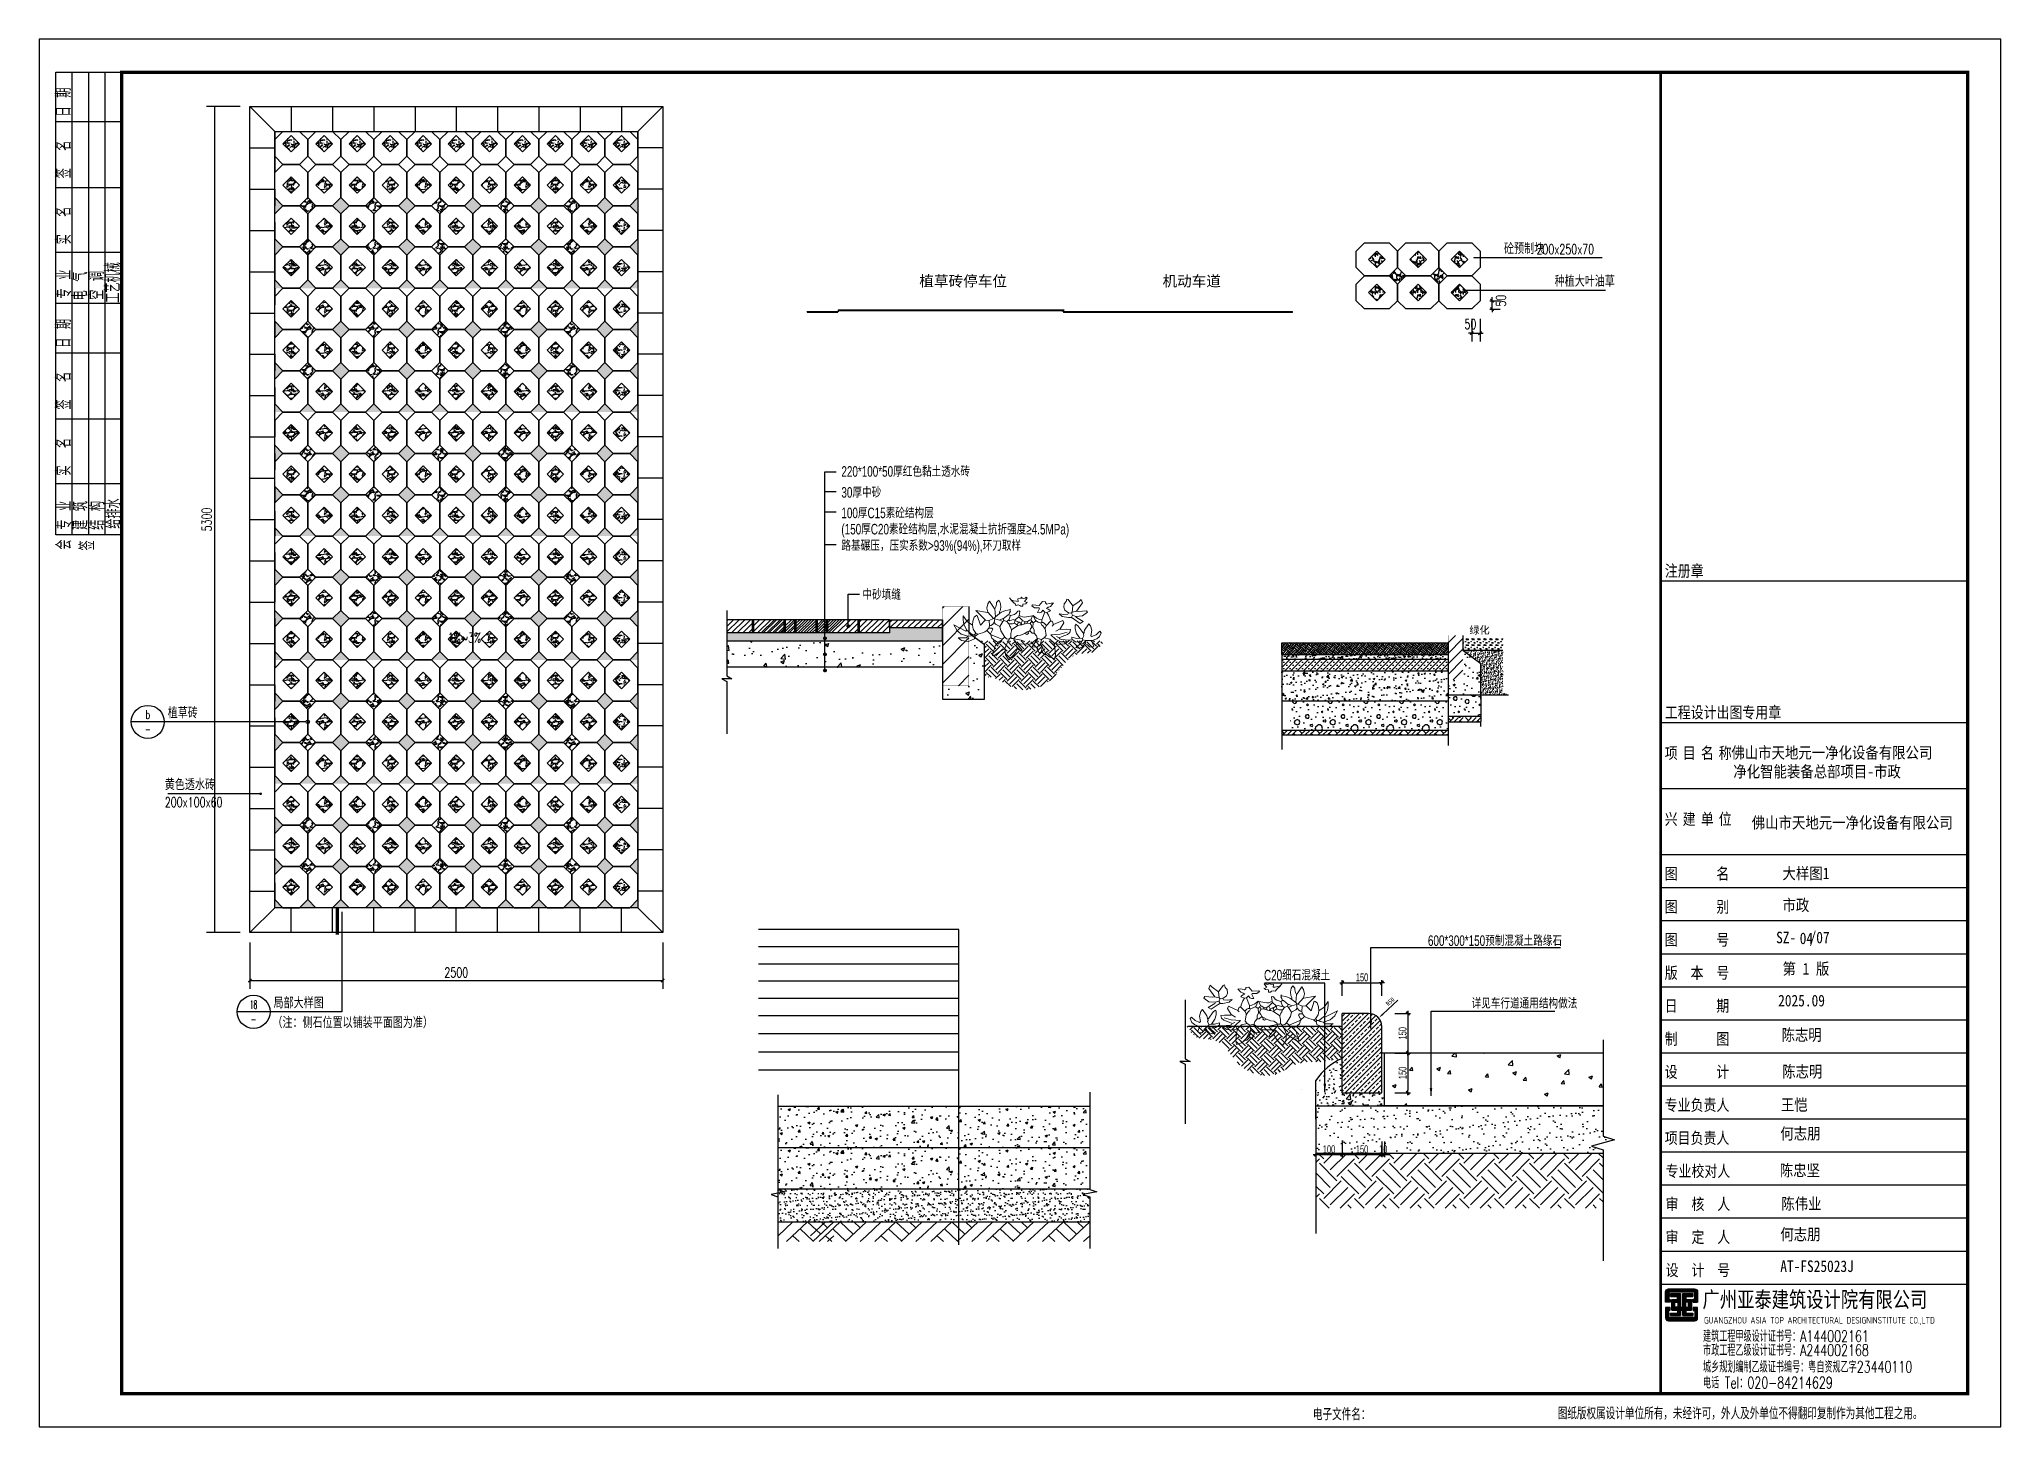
# Model space of a CAD drawing. Extents: x 104028 to 361637, y -78822 to 68782.
# Drawn here: x 302237 to 361637, y -30910 to 11090 of the extents above; entities that cross this region are included whole.
import ezdxf
from ezdxf.enums import TextEntityAlignment as Align

# ---------------------------------------------------------------- set-up
doc = ezdxf.new("R2010")
doc.units = 0
doc.header["$LTSCALE"] = 1000
doc.header["$MEASUREMENT"] = 0
doc.linetypes.add('DASH', pattern=[0.35, 0.25, -0.1])
for name, color, linetype in [('13', 13, 'Continuous'), ('14', 14, 'Continuous'), ('20', 20, 'Continuous'), ('DIM_IDEN', 3, 'Continuous'), ('DIM_LEAD', 3, 'Continuous'), ('DIM_SYMB', 3, 'Continuous'), ('FF', 8, 'Continuous'), ('L-palm-填充', 8, 'Continuous'), ('L-palm-文字', 7, 'Continuous'), ('L-palm-标注', 3, 'Continuous'), ('LH', 3, 'Continuous'), ('OTHER', 7, 'Continuous'), ('PUB_DIM', 3, 'Continuous'), ('PUB_HATCH', 8, 'Continuous'), ('PUB_TEXT', 7, 'Continuous'), ('PUB_TITLE', 4, 'Continuous'), ('ROAD', 2, 'Continuous')]:
    doc.layers.add(name, color=color, linetype=linetype)
doc.styles.add('2', font='')
doc.styles.add('_HZTXT', font='')
doc.styles.add('_TCH_DIM', font='SIMPLEX', dxfattribs={"bigfont": 'GBCBIG'})
doc.styles.add('_TCH_DIM_T3', font='SIMPLEX', dxfattribs={"width": 0.705882, "bigfont": 'GBCBIG'})
doc.styles.add('_TCH_LABEL', font='COMPLEX', dxfattribs={"bigfont": 'GBCBIG'})
doc.styles.add('DIM_FONT', font='txt', dxfattribs={"width": 0.8})
doc.styles.add('HT', font='')
doc.styles.add('hztxt', font='romand_pkpm', dxfattribs={"bigfont": 'gbcbig'})
doc.styles.add('PALMstyle', font='haiwenrs.shx', dxfattribs={"width": 0.7, "bigfont": 'hztxt.shx'})
doc.styles.get("Standard").update_dxf_attribs({"font": 'gbenor.shx', "bigfont": 'gbcbig.shx'})
doc.styles.add('宋体', font='', dxfattribs={"width": 0.8})
doc.styles.get('2').set_extended_font_data('SimSun')
doc.styles.get('_HZTXT').set_extended_font_data('KaiTi')
doc.styles.get('HT').set_extended_font_data('SimHei')
doc.styles.get('宋体').set_extended_font_data('SimSun')
doc.dimstyles.new('1-10PALM 标注09', dxfattribs={"dimscale": 10, "dimtxt": 3, "dimasz": 1, "dimexe": 1, "dimexo": 2, "dimgap": 0.5, "dimtad": 1, "dimdec": 0, "dimrnd": 5, "dimzin": 0, "dimdsep": 46, "dimtxsty": 'PALMstyle', "dimblk": '箭头1', "dimcen": 0.09, "dimdle": 1, "dimclrt": 7, "dimadec": 0, "dimazin": 0, "dimtfac": 1, "dimtdec": 0, "dimtix": 1, "dimtmove": 2, "dimatfit": 3, "dimldrblk": '箭头1', "dimfxl": 5, "dimfxlon": 1, "dimtolj": 1, "dimtzin": 0, "dimarcsym": 0})
doc.dimstyles.new('_TCH_ARCH&&20', dxfattribs={"dimtxt": 59.5, "dimasz": 20, "dimexe": 50, "dimexo": 60, "dimgap": 20, "dimtad": 1, "dimdec": 0, "dimzin": 0, "dimdsep": 46, "dimtxsty": '_TCH_DIM_T3', "dimblk": 'ARCHTICK', "dimcen": 0.09, "dimclrt": 7, "dimazin": 2, "dimtfac": 1, "dimtdec": 0, "dimtix": 1, "dimtmove": 2, "dimatfit": 3, "dimfxl": 1, "dimtolj": 1, "dimtzin": 0, "dimarcsym": 0})
doc.dimstyles.new('NORMAL1', dxfattribs={"dimscale": 0.05, "dimtxt": 350, "dimasz": 1, "dimexe": 100, "dimexo": 100, "dimgap": 150, "dimtad": 1, "dimdec": 0, "dimlfac": 0.5, "dimdsep": 46, "dimtxsty": 'DIM_FONT', "dimblk": '_DIMX', "dimblk1": '_DIMX', "dimblk2": '_DIMX', "dimsah": 1, "dimcen": 2.5, "dimclrt": 7, "dimadec": 0, "dimazin": 0, "dimtfac": 1, "dimtdec": 0, "dimtix": 1, "dimtmove": 2, "dimatfit": 3, "dimldrblk": '_DIMX', "dimfxl": 1, "dimarcsym": 0})
doc.dimstyles.new('STANDARD-引出', dxfattribs={"dimtxt": 5, "dimasz": 3, "dimexe": 0.18, "dimexo": 0.0625, "dimgap": 1, "dimtad": 0, "dimtih": 1, "dimtoh": 1, "dimdec": 4, "dimzin": 0, "dimdsep": 46, "dimtxsty": 'DIM_FONT', "dimcen": 0.09, "dimclrd": 3, "dimclre": 3, "dimclrt": 7, "dimadec": 0, "dimazin": 0, "dimtfac": 1, "dimtdec": 4, "dimtofl": 0, "dimtmove": 0, "dimatfit": 3, "dimfxl": 1, "dimtolj": 1, "dimtzin": 0, "dimarcsym": 0})
pattern_1 = [(50, (0, -1e-11), (-3.9134045, 44.7304177), [31.75, -31.75]), (50, (-9.12, 7.653), (-3.9134045, 44.7304177), [31.75, -31.75]), (50, (-18.24, 15.306), (-3.9134045, 44.7304177), [31.75, -31.75]), (140, (-18.73, 20.898), (-44.7304177, -3.9134045), [31.75, -31.75]), (140, (-11.077, 30.018), (-44.7304177, -3.9134045), [31.75, -31.75]), (140, (-3.424, 39.14), (-44.7304177, -3.9134045), [31.75, -31.75])]
pattern_2 = [(138.0128, (76.2, -54.864), (-685.8008427, 609.600518), [10.25163, -1014.915]), (94.9697, (68.58, -48.006), (76.19946226, -914.4014792), [17.59215, -1741.62]), (42.5104, (67.056, -30.48), (-838.2008188, -761.99944555), [12.40446, -1228.041]), (177.2737, (48.006, -0.762), (1523.9995096, -76.19966912), [16.02015, -1585.992]), (202.8337, (32.004, -5e-15), (914.4005199, 381.00108167), [15.70902, -1555.194]), (267.2737, (17.526, -6.096), (76.19966912, 1523.9995096), [16.02015, -1585.992]), (307.6942, (16.764, -22.098), (-761.9993207, 990.60062584), [21.18582, -2097.393]), (342.2553, (29.718, -38.862), (1676.40048618, -533.40106696), [20.0016, -1980.159]), (31.4296, (48.768, -44.958), (990.5988348, 609.60015706), [16.07439, -1591.365]), (85.2364, (62.484, -36.576), (-76.1992849, -838.1993416), [18.35139, -899.217]), (132.3974, (64.008, -18.288), (-838.19890952, 914.40002752), [23.73234, -2349.504]), (48.8141, (47.244, -76.2), (457.1992967, 533.3996602), [8.10015, -801.918]), (81.4692, (52.578, -70.104), (-152.400384, -990.59848787), [15.41046, -1525.638]), (135, (54.864, -54.864), (-76.19995, 3e-14), [10.77627, -96.9867]), (113.1986, (64.008, -49.53), (152.4006682, -381.0012848), [5.80323, -574.518]), (201.8014, (61.722, -44.196), (228.600147, 76.2000535), [8.20698, -402.144]), (300.9638, (54.102, -47.244), (152.400119, -228.5997586), [13.3296, -430.989]), (71.5651, (60.96, -58.674), (-76.199887, -152.40007), [9.63861, -231.327]), (286.3895, (61.722, -1e-14), (228.5995245, -762.0004204), [13.50264, -1336.764]), (340.3462, (65.532, -12.954), (-838.19881466, 304.79915066), [11.32797, -1121.466]), (203.1986, (76.2, -58.674), (381.0012848, 152.4006682), [11.6064, -568.716]), (253.6105, (65.532, -63.246), (228.5995245, 762.0004204), [13.50264, -1336.764]), (249.444, (14.478, -2e-15), (152.399815, 381.000473), [13.02105, -638.031]), (204.7751, (9.906, -12.192), (838.1996108, 380.9991121), [10.91016, -1080.108]), (336.8014, (-1e-14, -59.436), (381.0012848, -152.4006682), [11.6064, -568.716]), (287.354, (10.668, -64.008), (-304.79954027, 990.60005346), [12.77349, -1264.572]), (339.444, (-4e-15, -22.098), (-381.000473, 152.399815), [6.51054, -644.544]), (11.3099, (-9e-15, -54.864), (304.799024, 76.199624), [3.88545, -384.66]), (75.9638, (3.81, -54.102), (-76.199868, -228.600161), [15.70902, -298.4715]), (96.009, (7.62, -38.862), (76.19982206, -761.99887633), [14.55801, -1441.242]), (213.6901, (47.244, -47.244), (152.399853, 76.200026), [10.98972, -263.7534]), (263.1572, (38.1, -53.34), (-152.40068255, -1295.4005357), [19.18671, -1899.48]), (330.9454, (35.814, -72.39), (-533.3987283, 304.799291), [7.84524, -776.682]), (0, (42.67, -76.2), (76.2, 76.2), [4.572, -71.628]), (30.2564, (9.906, -37.338), (-533.399731, -304.799354), [10.58601, -1048.017]), (318.0128, (19.05, -32.004), (685.8008427, -609.600518), [20.50329, -1004.664]), (270, (34.29, -45.72), (76.2, -76.2), [19.812, -56.388]), (235.3048, (34.29, -65.532), (533.4000507, 761.9986797), [12.0483, -1192.779]), (164.0546, (27.432, -75.438), (-304.800726, 76.2001944), [11.09487, -543.651]), (117.646, (16.764, -72.39), (-762.00047924, 1447.79949147), [18.06435, -1788.375]), (85.4261, (8.382, -56.388), (76.19963134, 990.60022814), [19.11087, -1891.974]), (85.4261, (8.382, -56.388), (76.19963134, 990.60022814), [19.11087, -1891.974])]
pattern_3 = [(48.0128, (316844.8375, 26357.624), (609.600518, 685.8008427), [10.25163, -1014.915]), (4.9697, (316851.6955, 26365.244), (-914.4014792, -76.19946226), [17.59215, -1741.62]), (312.5104, (316869.2215, 26366.768), (-761.99944555, 838.2008188), [12.40446, -1228.041]), (87.2737, (316898.9395, 26385.818), (-76.19966912, -1523.9995096), [16.02015, -1585.992]), (112.8337, (316899.7015, 26401.82), (381.00108167, -914.4005199), [15.70902, -1555.194]), (177.2737, (316893.6055, 26416.298), (1523.9995096, -76.19966912), [16.02015, -1585.992]), (217.6942, (316877.6035, 26417.06), (990.60062584, 761.9993207), [21.18582, -2097.393]), (252.2553, (316860.8395, 26404.106), (-533.40106696, -1676.40048618), [20.0016, -1980.159]), (301.4296, (316854.7435, 26385.056), (609.60015706, -990.5988348), [16.07439, -1591.365]), (355.2364, (316863.1255, 26371.34), (-838.1993416, 76.1992849), [18.35139, -899.217]), (42.3974, (316881.4135, 26369.816), (914.40002752, 838.19890952), [23.73234, -2349.504]), (318.8141, (316823.5015, 26386.58), (533.3996602, -457.1992967), [8.10015, -801.918]), (351.4692, (316829.5975, 26381.246), (-990.59848787, 152.400384), [15.41046, -1525.638]), (45, (316844.84, 26378.96), (4e-14, 76.19995), [10.77627, -96.9867]), (23.1986, (316850.171, 26369.816), (-381.0012848, -152.4006682), [5.80323, -574.518]), (111.8014, (316855.505, 26372.102), (76.2000535, -228.600147), [8.20698, -402.144]), (210.9638, (316852.457, 26379.722), (-228.5997586, -152.400119), [13.3296, -430.989]), (341.5651, (316841.027, 26372.864), (-152.40007, 76.199887), [9.63861, -231.327]), (196.3895, (316899.7015, 26372.102), (-762.0004204, -228.5995245), [13.50264, -1336.764]), (250.3462, (316886.7475, 26368.292), (304.79915066, 838.19881466), [11.32797, -1121.466]), (113.1986, (316841.027, 26357.624), (152.4006682, -381.0012848), [11.6064, -568.716]), (163.6105, (316836.4555, 26368.292), (762.0004204, -228.5995245), [13.50264, -1336.764]), (159.444, (316899.7015, 26419.346), (381.000473, -152.399815), [13.02105, -638.031]), (114.7751, (316887.5095, 26423.918), (380.9991121, -838.1996108), [10.91016, -1080.108]), (246.8014, (316840.265, 26433.824), (-152.4006682, -381.0012848), [11.6064, -568.716]), (197.354, (316835.6935, 26423.156), (990.60005346, 304.79954027), [12.77349, -1264.572]), (249.444, (316877.6035, 26433.824), (152.399815, 381.000473), [6.51054, -644.544]), (281.3099, (316844.837, 26433.824), (76.199624, -304.799024), [3.88545, -384.66]), (345.9638, (316845.6, 26430.014), (-228.600161, 76.199868), [15.70902, -298.4715]), (6.009, (316860.8395, 26426.204), (-761.99887633, -76.19982206), [14.55801, -1441.242]), (123.6901, (316852.457, 26386.58), (76.200026, -152.399853), [10.98972, -263.7534]), (173.1572, (316846.3615, 26395.724), (-1295.4005357, 152.40068255), [19.18671, -1899.48]), (240.9454, (316827.3115, 26398.01), (304.799291, 533.3987283), [7.84524, -776.682]), (270, (316823.5, 26391.15), (76.2, -76.2), [4.572, -71.628]), (300.2564, (316862.3635, 26423.918), (-304.799354, 533.399731), [10.58601, -1048.017]), (228.0128, (316867.6975, 26414.774), (-609.600518, -685.8008427), [20.50329, -1004.664]), (180, (316853.98, 26399.534), (-76.2, -76.2), [19.812, -56.388]), (145.3048, (316834.1695, 26399.534), (761.9986797, -533.4000507), [12.0483, -1192.779]), (74.0546, (316824.263, 26406.392), (76.2001944, 304.800726), [11.09487, -543.651]), (27.646, (316827.3115, 26417.06), (1447.79949147, 762.00047924), [18.06435, -1788.375]), (355.4261, (316843.3135, 26425.442), (990.60022814, -76.19963134), [19.11087, -1891.974]), (355.4261, (316843.3135, 26425.442), (990.60022814, -76.19963134), [19.11087, -1891.974])]
pattern_4 = [(48.0128, (316844.8375, 27107.624), (609.600518, 685.8008427), [10.25163, -1014.915]), (4.9697, (316851.6955, 27115.244), (-914.4014792, -76.19946226), [17.59215, -1741.62]), (312.5104, (316869.2215, 27116.768), (-761.99944555, 838.2008188), [12.40446, -1228.041]), (87.2737, (316898.9395, 27135.818), (-76.19966912, -1523.9995096), [16.02015, -1585.992]), (112.8337, (316899.7015, 27151.82), (381.00108167, -914.4005199), [15.70902, -1555.194]), (177.2737, (316893.6055, 27166.298), (1523.9995096, -76.19966912), [16.02015, -1585.992]), (217.6942, (316877.6035, 27167.06), (990.60062584, 761.9993207), [21.18582, -2097.393]), (252.2553, (316860.8395, 27154.106), (-533.40106696, -1676.40048618), [20.0016, -1980.159]), (301.4296, (316854.7435, 27135.056), (609.60015706, -990.5988348), [16.07439, -1591.365]), (355.2364, (316863.1255, 27121.34), (-838.1993416, 76.1992849), [18.35139, -899.217]), (42.3974, (316881.4135, 27119.816), (914.40002752, 838.19890952), [23.73234, -2349.504]), (318.8141, (316823.5015, 27136.58), (533.3996602, -457.1992967), [8.10015, -801.918]), (351.4692, (316829.5975, 27131.246), (-990.59848787, 152.400384), [15.41046, -1525.638]), (45, (316844.84, 27128.96), (4e-14, 76.19995), [10.77627, -96.9867]), (23.1986, (316850.171, 27119.816), (-381.0012848, -152.4006682), [5.80323, -574.518]), (111.8014, (316855.505, 27122.102), (76.2000535, -228.600147), [8.20698, -402.144]), (210.9638, (316852.457, 27129.722), (-228.5997586, -152.400119), [13.3296, -430.989]), (341.5651, (316841.027, 27122.864), (-152.40007, 76.199887), [9.63861, -231.327]), (196.3895, (316899.7015, 27122.102), (-762.0004204, -228.5995245), [13.50264, -1336.764]), (250.3462, (316886.7475, 27118.292), (304.79915066, 838.19881466), [11.32797, -1121.466]), (113.1986, (316841.027, 27107.624), (152.4006682, -381.0012848), [11.6064, -568.716]), (163.6105, (316836.4555, 27118.292), (762.0004204, -228.5995245), [13.50264, -1336.764]), (159.444, (316899.7015, 27169.346), (381.000473, -152.399815), [13.02105, -638.031]), (114.7751, (316887.5095, 27173.918), (380.9991121, -838.1996108), [10.91016, -1080.108]), (246.8014, (316840.265, 27183.824), (-152.4006682, -381.0012848), [11.6064, -568.716]), (197.354, (316835.6935, 27173.156), (990.60005346, 304.79954027), [12.77349, -1264.572]), (249.444, (316877.6035, 27183.824), (152.399815, 381.000473), [6.51054, -644.544]), (281.3099, (316844.837, 27183.824), (76.199624, -304.799024), [3.88545, -384.66]), (345.9638, (316845.6, 27180.014), (-228.600161, 76.199868), [15.70902, -298.4715]), (6.009, (316860.8395, 27176.204), (-761.99887633, -76.19982206), [14.55801, -1441.242]), (123.6901, (316852.457, 27136.58), (76.200026, -152.399853), [10.98972, -263.7534]), (173.1572, (316846.3615, 27145.724), (-1295.4005357, 152.40068255), [19.18671, -1899.48]), (240.9454, (316827.3115, 27148.01), (304.799291, 533.3987283), [7.84524, -776.682]), (270, (316823.5, 27141.15), (76.2, -76.2), [4.572, -71.628]), (300.2564, (316862.3635, 27173.918), (-304.799354, 533.399731), [10.58601, -1048.017]), (228.0128, (316867.6975, 27164.774), (-609.600518, -685.8008427), [20.50329, -1004.664]), (180, (316853.98, 27149.534), (-76.2, -76.2), [19.812, -56.388]), (145.3048, (316834.1695, 27149.534), (761.9986797, -533.4000507), [12.0483, -1192.779]), (74.0546, (316824.263, 27156.392), (76.2001944, 304.800726), [11.09487, -543.651]), (27.646, (316827.3115, 27167.06), (1447.79949147, 762.00047924), [18.06435, -1788.375]), (355.4261, (316843.3135, 27175.442), (990.60022814, -76.19963134), [19.11087, -1891.974]), (355.4261, (316843.3135, 27175.442), (990.60022814, -76.19963134), [19.11087, -1891.974])]
pattern_5 = [(48.0128, (316844.8375, 27857.624), (609.600518, 685.8008427), [10.25163, -1014.915]), (4.9697, (316851.6955, 27865.244), (-914.4014792, -76.19946226), [17.59215, -1741.62]), (312.5104, (316869.2215, 27866.768), (-761.99944555, 838.2008188), [12.40446, -1228.041]), (87.2737, (316898.9395, 27885.818), (-76.19966912, -1523.9995096), [16.02015, -1585.992]), (112.8337, (316899.7015, 27901.82), (381.00108167, -914.4005199), [15.70902, -1555.194]), (177.2737, (316893.6055, 27916.298), (1523.9995096, -76.19966912), [16.02015, -1585.992]), (217.6942, (316877.6035, 27917.06), (990.60062584, 761.9993207), [21.18582, -2097.393]), (252.2553, (316860.8395, 27904.106), (-533.40106696, -1676.40048618), [20.0016, -1980.159]), (301.4296, (316854.7435, 27885.056), (609.60015706, -990.5988348), [16.07439, -1591.365]), (355.2364, (316863.1255, 27871.34), (-838.1993416, 76.1992849), [18.35139, -899.217]), (42.3974, (316881.4135, 27869.816), (914.40002752, 838.19890952), [23.73234, -2349.504]), (318.8141, (316823.5015, 27886.58), (533.3996602, -457.1992967), [8.10015, -801.918]), (351.4692, (316829.5975, 27881.246), (-990.59848787, 152.400384), [15.41046, -1525.638]), (45, (316844.84, 27878.96), (4e-14, 76.19995), [10.77627, -96.9867]), (23.1986, (316850.171, 27869.816), (-381.0012848, -152.4006682), [5.80323, -574.518]), (111.8014, (316855.505, 27872.102), (76.2000535, -228.600147), [8.20698, -402.144]), (210.9638, (316852.457, 27879.722), (-228.5997586, -152.400119), [13.3296, -430.989]), (341.5651, (316841.027, 27872.864), (-152.40007, 76.199887), [9.63861, -231.327]), (196.3895, (316899.7015, 27872.102), (-762.0004204, -228.5995245), [13.50264, -1336.764]), (250.3462, (316886.7475, 27868.292), (304.79915066, 838.19881466), [11.32797, -1121.466]), (113.1986, (316841.027, 27857.624), (152.4006682, -381.0012848), [11.6064, -568.716]), (163.6105, (316836.4555, 27868.292), (762.0004204, -228.5995245), [13.50264, -1336.764]), (159.444, (316899.7015, 27919.346), (381.000473, -152.399815), [13.02105, -638.031]), (114.7751, (316887.5095, 27923.918), (380.9991121, -838.1996108), [10.91016, -1080.108]), (246.8014, (316840.265, 27933.824), (-152.4006682, -381.0012848), [11.6064, -568.716]), (197.354, (316835.6935, 27923.156), (990.60005346, 304.79954027), [12.77349, -1264.572]), (249.444, (316877.6035, 27933.824), (152.399815, 381.000473), [6.51054, -644.544]), (281.3099, (316844.837, 27933.824), (76.199624, -304.799024), [3.88545, -384.66]), (345.9638, (316845.6, 27930.014), (-228.600161, 76.199868), [15.70902, -298.4715]), (6.009, (316860.8395, 27926.204), (-761.99887633, -76.19982206), [14.55801, -1441.242]), (123.6901, (316852.457, 27886.58), (76.200026, -152.399853), [10.98972, -263.7534]), (173.1572, (316846.3615, 27895.724), (-1295.4005357, 152.40068255), [19.18671, -1899.48]), (240.9454, (316827.3115, 27898.01), (304.799291, 533.3987283), [7.84524, -776.682]), (270, (316823.5, 27891.15), (76.2, -76.2), [4.572, -71.628]), (300.2564, (316862.3635, 27923.918), (-304.799354, 533.399731), [10.58601, -1048.017]), (228.0128, (316867.6975, 27914.774), (-609.600518, -685.8008427), [20.50329, -1004.664]), (180, (316853.98, 27899.534), (-76.2, -76.2), [19.812, -56.388]), (145.3048, (316834.1695, 27899.534), (761.9986797, -533.4000507), [12.0483, -1192.779]), (74.0546, (316824.263, 27906.392), (76.2001944, 304.800726), [11.09487, -543.651]), (27.646, (316827.3115, 27917.06), (1447.79949147, 762.00047924), [18.06435, -1788.375]), (355.4261, (316843.3135, 27925.442), (990.60022814, -76.19963134), [19.11087, -1891.974]), (355.4261, (316843.3135, 27925.442), (990.60022814, -76.19963134), [19.11087, -1891.974])]
pattern_6 = [(48.0128, (316844.8375, 28607.624), (609.600518, 685.8008427), [10.25163, -1014.915]), (4.9697, (316851.6955, 28615.244), (-914.4014792, -76.19946226), [17.59215, -1741.62]), (312.5104, (316869.2215, 28616.768), (-761.99944555, 838.2008188), [12.40446, -1228.041]), (87.2737, (316898.9395, 28635.818), (-76.19966912, -1523.9995096), [16.02015, -1585.992]), (112.8337, (316899.7015, 28651.82), (381.00108167, -914.4005199), [15.70902, -1555.194]), (177.2737, (316893.6055, 28666.298), (1523.9995096, -76.19966912), [16.02015, -1585.992]), (217.6942, (316877.6035, 28667.06), (990.60062584, 761.9993207), [21.18582, -2097.393]), (252.2553, (316860.8395, 28654.106), (-533.40106696, -1676.40048618), [20.0016, -1980.159]), (301.4296, (316854.7435, 28635.056), (609.60015706, -990.5988348), [16.07439, -1591.365]), (355.2364, (316863.1255, 28621.34), (-838.1993416, 76.1992849), [18.35139, -899.217]), (42.3974, (316881.4135, 28619.816), (914.40002752, 838.19890952), [23.73234, -2349.504]), (318.8141, (316823.5015, 28636.58), (533.3996602, -457.1992967), [8.10015, -801.918]), (351.4692, (316829.5975, 28631.246), (-990.59848787, 152.400384), [15.41046, -1525.638]), (45, (316844.84, 28628.96), (4e-14, 76.19995), [10.77627, -96.9867]), (23.1986, (316850.171, 28619.816), (-381.0012848, -152.4006682), [5.80323, -574.518]), (111.8014, (316855.505, 28622.102), (76.2000535, -228.600147), [8.20698, -402.144]), (210.9638, (316852.457, 28629.722), (-228.5997586, -152.400119), [13.3296, -430.989]), (341.5651, (316841.027, 28622.864), (-152.40007, 76.199887), [9.63861, -231.327]), (196.3895, (316899.7015, 28622.102), (-762.0004204, -228.5995245), [13.50264, -1336.764]), (250.3462, (316886.7475, 28618.292), (304.79915066, 838.19881466), [11.32797, -1121.466]), (113.1986, (316841.027, 28607.624), (152.4006682, -381.0012848), [11.6064, -568.716]), (163.6105, (316836.4555, 28618.292), (762.0004204, -228.5995245), [13.50264, -1336.764]), (159.444, (316899.7015, 28669.346), (381.000473, -152.399815), [13.02105, -638.031]), (114.7751, (316887.5095, 28673.918), (380.9991121, -838.1996108), [10.91016, -1080.108]), (246.8014, (316840.265, 28683.824), (-152.4006682, -381.0012848), [11.6064, -568.716]), (197.354, (316835.6935, 28673.156), (990.60005346, 304.79954027), [12.77349, -1264.572]), (249.444, (316877.6035, 28683.824), (152.399815, 381.000473), [6.51054, -644.544]), (281.3099, (316844.837, 28683.824), (76.199624, -304.799024), [3.88545, -384.66]), (345.9638, (316845.6, 28680.014), (-228.600161, 76.199868), [15.70902, -298.4715]), (6.009, (316860.8395, 28676.204), (-761.99887633, -76.19982206), [14.55801, -1441.242]), (123.6901, (316852.457, 28636.58), (76.200026, -152.399853), [10.98972, -263.7534]), (173.1572, (316846.3615, 28645.724), (-1295.4005357, 152.40068255), [19.18671, -1899.48]), (240.9454, (316827.3115, 28648.01), (304.799291, 533.3987283), [7.84524, -776.682]), (270, (316823.5, 28641.15), (76.2, -76.2), [4.572, -71.628]), (300.2564, (316862.3635, 28673.918), (-304.799354, 533.399731), [10.58601, -1048.017]), (228.0128, (316867.6975, 28664.774), (-609.600518, -685.8008427), [20.50329, -1004.664]), (180, (316853.98, 28649.534), (-76.2, -76.2), [19.812, -56.388]), (145.3048, (316834.1695, 28649.534), (761.9986797, -533.4000507), [12.0483, -1192.779]), (74.0546, (316824.263, 28656.392), (76.2001944, 304.800726), [11.09487, -543.651]), (27.646, (316827.3115, 28667.06), (1447.79949147, 762.00047924), [18.06435, -1788.375]), (355.4261, (316843.3135, 28675.442), (990.60022814, -76.19963134), [19.11087, -1891.974]), (355.4261, (316843.3135, 28675.442), (990.60022814, -76.19963134), [19.11087, -1891.974])]
pattern_7 = [(48.0128, (316844.8375, 29357.624), (609.600518, 685.8008427), [10.25163, -1014.915]), (4.9697, (316851.6955, 29365.244), (-914.4014792, -76.19946226), [17.59215, -1741.62]), (312.5104, (316869.2215, 29366.768), (-761.99944555, 838.2008188), [12.40446, -1228.041]), (87.2737, (316898.9395, 29385.818), (-76.19966912, -1523.9995096), [16.02015, -1585.992]), (112.8337, (316899.7015, 29401.82), (381.00108167, -914.4005199), [15.70902, -1555.194]), (177.2737, (316893.6055, 29416.298), (1523.9995096, -76.19966912), [16.02015, -1585.992]), (217.6942, (316877.6035, 29417.06), (990.60062584, 761.9993207), [21.18582, -2097.393]), (252.2553, (316860.8395, 29404.106), (-533.40106696, -1676.40048618), [20.0016, -1980.159]), (301.4296, (316854.7435, 29385.056), (609.60015706, -990.5988348), [16.07439, -1591.365]), (355.2364, (316863.1255, 29371.34), (-838.1993416, 76.1992849), [18.35139, -899.217]), (42.3974, (316881.4135, 29369.816), (914.40002752, 838.19890952), [23.73234, -2349.504]), (318.8141, (316823.5015, 29386.58), (533.3996602, -457.1992967), [8.10015, -801.918]), (351.4692, (316829.5975, 29381.246), (-990.59848787, 152.400384), [15.41046, -1525.638]), (45, (316844.84, 29378.96), (4e-14, 76.19995), [10.77627, -96.9867]), (23.1986, (316850.171, 29369.816), (-381.0012848, -152.4006682), [5.80323, -574.518]), (111.8014, (316855.505, 29372.102), (76.2000535, -228.600147), [8.20698, -402.144]), (210.9638, (316852.457, 29379.722), (-228.5997586, -152.400119), [13.3296, -430.989]), (341.5651, (316841.027, 29372.864), (-152.40007, 76.199887), [9.63861, -231.327]), (196.3895, (316899.7015, 29372.102), (-762.0004204, -228.5995245), [13.50264, -1336.764]), (250.3462, (316886.7475, 29368.292), (304.79915066, 838.19881466), [11.32797, -1121.466]), (113.1986, (316841.027, 29357.624), (152.4006682, -381.0012848), [11.6064, -568.716]), (163.6105, (316836.4555, 29368.292), (762.0004204, -228.5995245), [13.50264, -1336.764]), (159.444, (316899.7015, 29419.346), (381.000473, -152.399815), [13.02105, -638.031]), (114.7751, (316887.5095, 29423.918), (380.9991121, -838.1996108), [10.91016, -1080.108]), (246.8014, (316840.265, 29433.824), (-152.4006682, -381.0012848), [11.6064, -568.716]), (197.354, (316835.6935, 29423.156), (990.60005346, 304.79954027), [12.77349, -1264.572]), (249.444, (316877.6035, 29433.824), (152.399815, 381.000473), [6.51054, -644.544]), (281.3099, (316844.837, 29433.824), (76.199624, -304.799024), [3.88545, -384.66]), (345.9638, (316845.6, 29430.014), (-228.600161, 76.199868), [15.70902, -298.4715]), (6.009, (316860.8395, 29426.204), (-761.99887633, -76.19982206), [14.55801, -1441.242]), (123.6901, (316852.457, 29386.58), (76.200026, -152.399853), [10.98972, -263.7534]), (173.1572, (316846.3615, 29395.724), (-1295.4005357, 152.40068255), [19.18671, -1899.48]), (240.9454, (316827.3115, 29398.01), (304.799291, 533.3987283), [7.84524, -776.682]), (270, (316823.5, 29391.15), (76.2, -76.2), [4.572, -71.628]), (300.2564, (316862.3635, 29423.918), (-304.799354, 533.399731), [10.58601, -1048.017]), (228.0128, (316867.6975, 29414.774), (-609.600518, -685.8008427), [20.50329, -1004.664]), (180, (316853.98, 29399.534), (-76.2, -76.2), [19.812, -56.388]), (145.3048, (316834.1695, 29399.534), (761.9986797, -533.4000507), [12.0483, -1192.779]), (74.0546, (316824.263, 29406.392), (76.2001944, 304.800726), [11.09487, -543.651]), (27.646, (316827.3115, 29417.06), (1447.79949147, 762.00047924), [18.06435, -1788.375]), (355.4261, (316843.3135, 29425.442), (990.60022814, -76.19963134), [19.11087, -1891.974]), (355.4261, (316843.3135, 29425.442), (990.60022814, -76.19963134), [19.11087, -1891.974])]
pattern_8 = [(48.0128, (316844.8375, 30107.624), (609.600518, 685.8008427), [10.25163, -1014.915]), (4.9697, (316851.6955, 30115.244), (-914.4014792, -76.19946226), [17.59215, -1741.62]), (312.5104, (316869.2215, 30116.768), (-761.99944555, 838.2008188), [12.40446, -1228.041]), (87.2737, (316898.9395, 30135.818), (-76.19966912, -1523.9995096), [16.02015, -1585.992]), (112.8337, (316899.7015, 30151.82), (381.00108167, -914.4005199), [15.70902, -1555.194]), (177.2737, (316893.6055, 30166.298), (1523.9995096, -76.19966912), [16.02015, -1585.992]), (217.6942, (316877.6035, 30167.06), (990.60062584, 761.9993207), [21.18582, -2097.393]), (252.2553, (316860.8395, 30154.106), (-533.40106696, -1676.40048618), [20.0016, -1980.159]), (301.4296, (316854.7435, 30135.056), (609.60015706, -990.5988348), [16.07439, -1591.365]), (355.2364, (316863.1255, 30121.34), (-838.1993416, 76.1992849), [18.35139, -899.217]), (42.3974, (316881.4135, 30119.816), (914.40002752, 838.19890952), [23.73234, -2349.504]), (318.8141, (316823.5015, 30136.58), (533.3996602, -457.1992967), [8.10015, -801.918]), (351.4692, (316829.5975, 30131.246), (-990.59848787, 152.400384), [15.41046, -1525.638]), (45, (316844.84, 30128.96), (4e-14, 76.19995), [10.77627, -96.9867]), (23.1986, (316850.171, 30119.816), (-381.0012848, -152.4006682), [5.80323, -574.518]), (111.8014, (316855.505, 30122.102), (76.2000535, -228.600147), [8.20698, -402.144]), (210.9638, (316852.457, 30129.722), (-228.5997586, -152.400119), [13.3296, -430.989]), (341.5651, (316841.027, 30122.864), (-152.40007, 76.199887), [9.63861, -231.327]), (196.3895, (316899.7015, 30122.102), (-762.0004204, -228.5995245), [13.50264, -1336.764]), (250.3462, (316886.7475, 30118.292), (304.79915066, 838.19881466), [11.32797, -1121.466]), (113.1986, (316841.027, 30107.624), (152.4006682, -381.0012848), [11.6064, -568.716]), (163.6105, (316836.4555, 30118.292), (762.0004204, -228.5995245), [13.50264, -1336.764]), (159.444, (316899.7015, 30169.346), (381.000473, -152.399815), [13.02105, -638.031]), (114.7751, (316887.5095, 30173.918), (380.9991121, -838.1996108), [10.91016, -1080.108]), (246.8014, (316840.265, 30183.824), (-152.4006682, -381.0012848), [11.6064, -568.716]), (197.354, (316835.6935, 30173.156), (990.60005346, 304.79954027), [12.77349, -1264.572]), (249.444, (316877.6035, 30183.824), (152.399815, 381.000473), [6.51054, -644.544]), (281.3099, (316844.837, 30183.824), (76.199624, -304.799024), [3.88545, -384.66]), (345.9638, (316845.6, 30180.014), (-228.600161, 76.199868), [15.70902, -298.4715]), (6.009, (316860.8395, 30176.204), (-761.99887633, -76.19982206), [14.55801, -1441.242]), (123.6901, (316852.457, 30136.58), (76.200026, -152.399853), [10.98972, -263.7534]), (173.1572, (316846.3615, 30145.724), (-1295.4005357, 152.40068255), [19.18671, -1899.48]), (240.9454, (316827.3115, 30148.01), (304.799291, 533.3987283), [7.84524, -776.682]), (270, (316823.5, 30141.15), (76.2, -76.2), [4.572, -71.628]), (300.2564, (316862.3635, 30173.918), (-304.799354, 533.399731), [10.58601, -1048.017]), (228.0128, (316867.6975, 30164.774), (-609.600518, -685.8008427), [20.50329, -1004.664]), (180, (316853.98, 30149.534), (-76.2, -76.2), [19.812, -56.388]), (145.3048, (316834.1695, 30149.534), (761.9986797, -533.4000507), [12.0483, -1192.779]), (74.0546, (316824.263, 30156.392), (76.2001944, 304.800726), [11.09487, -543.651]), (27.646, (316827.3115, 30167.06), (1447.79949147, 762.00047924), [18.06435, -1788.375]), (355.4261, (316843.3135, 30175.442), (990.60022814, -76.19963134), [19.11087, -1891.974]), (355.4261, (316843.3135, 30175.442), (990.60022814, -76.19963134), [19.11087, -1891.974])]

msp = doc.modelspace()

# ---------------------------------------------------------------- texts
at = {"layer": '13', "color": 7, "style": '_HZTXT', "width": 0.85}
for s, p in [('大样图1', (355026.9, -14334.6)), ('04', (355548.6, -16300.2))]:
    msp.add_text(s, height=350, dxfattribs=at).set_placement(p)

# ---------------------------------------------------------------- blocks, each defined once
blk = doc.blocks.new('sda')
at = {"layer": 'PUB_HATCH'}
h = blk.add_hatch(dxfattribs=at)
h.set_pattern_fill('普通砖', color=256, scale=20)
h.set_pattern_definition([(45, (0, 35.9), (-35.355353, 35.355353), [])])
h.paths.add_polyline_path([(495371, -118171), (495471, -118171), (495471, -117871), (495371, -117871)])
h = blk.add_hatch(dxfattribs=at)
h.set_pattern_fill('EARTH', color=256, scale=10, angle=50)
h.set_pattern_definition(pattern_1)
h.paths.add_polyline_path([(494331, -117921), (494251, -117921), (494251, -118001), (494331, -118001)])
h = blk.add_hatch(dxfattribs=at)
h.set_pattern_fill('砂灰土', color=256, scale=10, angle=50)
h.set_pattern_definition([(87.5, (0, -1e-11), (-30.3304798, 23.8056547), [0, -30.4, 0, -34, 0, -32.5]), (57.5, (0, -1e-11), (-20.4859755, 63.3953627), [0, -16.4, 0, -27.4, 0, -10.5]), (17.5, (-15.813, -18.845), (39.9479343, 47.7841728), [0, -10, 0, -36, 0, -47]), (7.5, (-15.81, -18.845), (25.199249, 57.339711), [0, -5, 0, -23.6, 0, -27])])
h.paths.add_polyline_path([(495371, -118031), (495371, -118001), (495291, -118001), (495211, -118001), (495131, -118001), (495051, -118001), (494971, -118001), (494891, -118001), (494811, -118001), (494731, -118001), (494651, -118001), (494571, -118001), (494491, -118001), (494411, -118001), (494331, -118001), (494251, -118001), (494251, -118031)])
h = blk.add_hatch(dxfattribs=at)
h.set_pattern_fill('EARTH', color=256, scale=10, angle=50)
h.set_pattern_definition([(50, (-80, -1e-11), (-3.9134045, 44.7304177), [31.75, -31.75]), (50, (-89.12, 7.653), (-3.9134045, 44.7304177), [31.75, -31.75]), (50, (-98.24, 15.306), (-3.9134045, 44.7304177), [31.75, -31.75]), (140, (-98.73, 20.898), (-44.7304177, -3.9134045), [31.75, -31.75]), (140, (-91.077, 30.018), (-44.7304177, -3.9134045), [31.75, -31.75]), (140, (-83.424, 39.14), (-44.7304177, -3.9134045), [31.75, -31.75])])
h.paths.add_polyline_path([(494411, -117921), (494331, -117921), (494331, -118001), (494411, -118001)])
h = blk.add_hatch(dxfattribs=at)
h.set_pattern_fill('EARTH', color=256, scale=10, angle=50)
h.set_pattern_definition(pattern_1)
h.paths.add_polyline_path([(494411, -118001), (494491, -118001), (494491, -117921), (494411, -117921)])
h = blk.add_hatch(dxfattribs=at)
h.set_pattern_fill('EARTH', color=256, scale=10, angle=50)
h.set_pattern_definition(pattern_1)
h.paths.add_polyline_path([(494491, -117921), (494411, -117921), (494411, -118001), (494491, -118001)])
h = blk.add_hatch(dxfattribs=at)
h.set_pattern_fill('EARTH', color=256, scale=10, angle=50)
h.set_pattern_definition(pattern_1)
h.paths.add_polyline_path([(494491, -117921), (494411, -117921), (494411, -118001), (494491, -118001)])
h = blk.add_hatch(dxfattribs=at)
h.set_pattern_fill('EARTH', color=256, scale=10, angle=50)
h.set_pattern_definition(pattern_1)
h.paths.add_polyline_path([(494571, -117921), (494491, -117921), (494491, -118001), (494571, -118001)])
h = blk.add_hatch(dxfattribs=at)
h.set_pattern_fill('EARTH', color=256, scale=10, angle=50)
h.set_pattern_definition(pattern_1)
h.paths.add_polyline_path([(494651, -117921), (494571, -117921), (494571, -118001), (494651, -118001)])
h = blk.add_hatch(dxfattribs=at)
h.set_pattern_fill('EARTH', color=256, scale=10, angle=50)
h.set_pattern_definition(pattern_1)
h.paths.add_polyline_path([(494731, -117921), (494651, -117921), (494651, -118001), (494731, -118001)])
h = blk.add_hatch(dxfattribs=at)
h.set_pattern_fill('EARTH', color=256, scale=10, angle=50)
h.set_pattern_definition(pattern_1)
h.paths.add_polyline_path([(494811, -117921), (494731, -117921), (494731, -118001), (494811, -118001)])
h = blk.add_hatch(dxfattribs=at)
h.set_pattern_fill('EARTH', color=256, scale=10, angle=50)
h.set_pattern_definition(pattern_1)
h.paths.add_polyline_path([(494891, -117921), (494811, -117921), (494811, -118001), (494891, -118001)])
h = blk.add_hatch(dxfattribs=at)
h.set_pattern_fill('EARTH', color=256, scale=10, angle=50)
h.set_pattern_definition(pattern_1)
h.paths.add_polyline_path([(494971, -117921), (494891, -117921), (494891, -118001), (494971, -118001)])
h = blk.add_hatch(dxfattribs=at)
h.set_pattern_fill('EARTH', color=256, scale=10, angle=50)
h.set_pattern_definition(pattern_1)
h.paths.add_polyline_path([(495051, -117921), (494971, -117921), (494971, -118001), (495051, -118001)])
h = blk.add_hatch(dxfattribs=at)
h.set_pattern_fill('EARTH', color=256, scale=10, angle=50)
h.set_pattern_definition(pattern_1)
h.paths.add_polyline_path([(495131, -117921), (495051, -117921), (495051, -118001), (495131, -118001)])
h = blk.add_hatch(dxfattribs=at)
h.set_pattern_fill('EARTH', color=256, scale=10, angle=50)
h.set_pattern_definition(pattern_1)
h.paths.add_polyline_path([(495211, -117921), (495131, -117921), (495131, -118001), (495211, -118001)])
h = blk.add_hatch(dxfattribs=at)
h.set_pattern_fill('EARTH', color=256, scale=10, angle=50)
h.set_pattern_definition(pattern_1)
h.paths.add_polyline_path([(495291, -117921), (495211, -117921), (495211, -118001), (495291, -118001)])
h = blk.add_hatch(dxfattribs=at)
h.set_pattern_fill('EARTH', color=256, scale=10, angle=50)
h.set_pattern_definition(pattern_1)
h.paths.add_polyline_path([(495371, -117921), (495291, -117921), (495291, -118001), (495371, -118001)])
h = blk.add_hatch(dxfattribs=at)
h.set_pattern_fill('混凝土', color=256, scale=20)
h.set_pattern_definition([(50, (0, -1e-11), (143.452037, -12.550427), [15, -165]), (355, (0, -1e-11), (-27.750267, 150.438427), [12, -132]), (100.4514, (11.95, -1.05), (115.701876, 137.88791), [12.74804, -140.228422]), (46.1842, (0, 40), (213.44821, -33.1038), [22.5, -247.5]), (96.6356, (17.79, 37.24), (186.93254, 194.82357), [19.12206, -210.3426]), (351.1842, (0, 40), (186.93239, 194.82372), [18, -198]), (21, (20, 30), (119.38141, -80.523778), [15, -165]), (326, (20, 30), (48.663066, 145.03001), [12, -132]), (71.4514, (29.95, 23.29), (168.044526, 64.5061), [12.74804, -140.228422]), (37.5, (0, -1e-11), (2.431971, 66.578771), [0, -130.4, 0, -134, 0, -132.5]), (7.5, (0, -1e-11), (52.613907, 78.882342), [0, -76.4, 0, -127.4, 0, -50.5]), (327.5, (-44.6, -1e-11), (106.764487, -4.5109743), [0, -50, 0, -156, 0, -207]), (317.5, (-64.6, -1e-11), (116.637234, 20.020996), [0, -65, 0, -103.6, 0, -147])])
h.paths.add_polyline_path([(495471, -118171), (495371, -118171), (495371, -118271), (495521, -118271), (495591, -118271), (495591, -118060), (495471, -117971)])
h = blk.add_hatch(dxfattribs=at)
h.set_pattern_fill('草坪或沼泽', color=256, scale=10)
h.set_pattern_definition([(0, (3965.435, 1467.67), (40, 40), [6, -1.2, 1.6, -1.2, 6, -24]), (0, (3963.435, 1468.87), (40, 40), [4, -3, 6, -3, 4, -20]), (0, (3977.435, 1484.87), (40, 40), [5, -2, 5, -28]), (0, (3957.435, 1492.87), (40, 40), [2, -4, 2, -32]), (90, (3961.435, 1492.87), (-40, 40), [3.6, -36.4]), (90, (3973.435, 1468.87), (-40, 40), [4, -36]), (90, (3983.435, 1484.87), (-40, 40), [4, -36]), (45, (3978.635, 1468.47), (4e-15, 40), [4, -52.5685425]), (135, (3968.235, 1468.47), (-40, 4e-15), [4, -52.5685425]), (63.434949, (3977.435, 1468.67), (2e-09, 40), [4, -85.442719]), (75.9637565, (3975.435, 1468.87), (1e-09, 40), [4, -160.924225]), (75.9637565, (3985.435, 1484.87), (1e-09, 40), [3.2, -161.724225]), (75.9637565, (3962.235, 1492.87), (1e-09, 40), [2.8, -162.124225]), (104.0362435, (3971.435, 1468.87), (-1e-09, 40), [4, -160.924225]), (104.0362435, (3981.435, 1484.87), (-1e-09, 40), [3.2, -161.724225]), (104.0362435, (3960.635, 1492.87), (-1e-09, 40), [2.8, -162.124225]), (116.565051, (3969.435, 1468.67), (-2e-08, 40), [4, -85.442672])])
h.paths.add_polyline_path([(495471, -117891), (495471, -117971), (495740, -117971), (495740, -117891)])
h = blk.add_hatch(dxfattribs=at)
h.set_pattern_fill('砂灰土', color=256, scale=5, angle=50)
h.set_pattern_definition([(87.5, (0, -1e-11), (-15.1652399, 11.90282733), [0, -15.2, 0, -17, 0, -16.25]), (57.5, (0, -1e-11), (-10.2429877, 31.6976813), [0, -8.2, 0, -13.7, 0, -5.25]), (17.5, (-7.906, -9.422), (19.97396717, 23.8920864), [0, -5, 0, -18, 0, -23.5]), (7.5, (-7.906, -9.422), (12.5996245, 28.6698556), [0, -2.5, 0, -11.8, 0, -13.5])])
h.paths.add_polyline_path([(495740, -117971), (495471, -117971), (495591, -118060), (495591, -118271), (495778, -118271), (495740, -118257)])
h = blk.add_hatch(dxfattribs=at)
h.set_pattern_fill('SACNCR', color=256, scale=25)
h.set_pattern_definition([(45, (0, -1e-11), (-21.0474753, 21.0474753), []), (45, (21.047, -1e-11), (-21.0474753, 21.0474753), [0, -29.765625])])
h.paths.add_polyline_path([(494251, -118031), (494251, -118111), (495371, -118111), (495371, -118031)])
h = blk.add_hatch(dxfattribs=at)
h.set_pattern_fill('混凝土', color=256, scale=15)
h.set_pattern_definition([(50, (0, -1e-11), (107.589027, -9.41282), [11.25, -123.75]), (355, (0, -1e-11), (-20.8127, 112.82882), [9, -99]), (100.4514, (8.97, -0.78), (86.776407, 103.415931), [9.561029, -105.171317]), (46.1842, (0, 30), (160.086157, -24.827852), [16.875, -185.625]), (96.6356, (13.34, 27.93), (140.199406, 146.11768), [14.341543, -157.75695]), (351.1842, (0, 30), (140.19929, 146.11779), [13.5, -148.5]), (21, (15, 22.5), (89.536058, -60.392834), [11.25, -123.75]), (326, (15, 22.5), (36.4973, 108.772507), [9, -99]), (71.4514, (22.46, 17.47), (126.033394, 48.379575), [9.561029, -105.171317]), (37.5, (0, -1e-11), (1.8239783, 49.934078), [0, -97.8, 0, -100.5, 0, -99.375]), (7.5, (0, -1e-11), (39.4604306, 59.161757), [0, -57.3, 0, -95.55, 0, -37.875]), (327.5, (-33.45, -1e-11), (80.0733654, -3.3832308), [0, -37.5, 0, -117, 0, -155.25]), (317.5, (-48.45, -1e-11), (87.477925, 15.015747), [0, -48.75, 0, -77.7, 0, -110.25])])
h.paths.add_polyline_path([(495371, -118311), (495371, -118111), (494251, -118111), (494251, -118311)])
h = blk.add_hatch(dxfattribs=at)
h.set_pattern_fill('加气混凝土', color=256, scale=20)
h.set_pattern_definition([(0, (4351.47, -73.2), (120, 240), [0, -240]), (0, (4211.07, -105.6), (120, 240), [0, -240]), (0, (4289.07, -108), (120, 240), [0, -240]), (0, (4374.27, -37.2), (120, 240), [0, -240]), (0, (4274.67, -120), (120, 240), [0, -240]), (0, (4398.27, 114), (120, 240), [0, -240]), (0, (4325.07, 94.8), (120, 240), [0, -240]), (0, (4363.47, 64.8), (120, 240), [0, -240]), (0, (4167.87, 60), (120, 240), [0, -240]), (0, (4285.47, 49.2), (120, 240), [0, -240]), (0, (4239.87, -12), (120, 240), [0, -240]), (0, (4242.27, -102), (120, 240), [0, -240]), (0, (4332.27, -111.6), (120, 240), [0, -240]), (0, (4398.27, -6), (120, 240), [0, -240]), (0, (4173.87, -43.2), (120, 240), [0, -240]), (0, (4194.27, -2.4), (120, 240), [0, -240]), (0, (4287.87, -19.2), (120, 240), [0, -240]), (0, (4254.27, -54), (120, 240), [0, -240]), (0, (4235.07, 25.2), (120, 240), [0, -240]), (0, (4265.07, 115.2), (120, 240), [0, -240]), (0, (4183.47, -93.6), (120, 240), [0, -240]), (0, (4315.47, 66), (120, 240), [0, -240]), (0, (4203.87, 69.6), (120, 240), [0, -240]), (0, (4184.67, 100.8), (120, 240), [0, -240]), (130.601294, (4383.53, 38.857), (-599.99999337, 720.00000315), [10.53662, -4414.8444]), (18.434949, (4366.387, 43.43), (599.9999978, 239.9999982), [10.8421, -1507.05116]), (90, (4366.39, 33.14), (120, 240), [10.28571, -469.71426]), (161.565051, (4376.673, 29.714), (-600.000003, 239.999982), [10.8421, -1507.05116]), (53.130102, (4376.673, 29.714), (120, 240), [11.42857, -1188.5714]), (135, (4385.815, -92.57), (-120.000015, 239.999984), [9.69746, -669.12504]), (45, (4372.1, -92.57), (119.999999, 239.999999), [9.69746, -669.12504]), (135, (4378.96, -99.43), (-120.000015, 239.999984), [9.69746, -669.12504]), (45, (4378.96, -99.43), (119.999999, 239.999999), [9.69746, -669.12504]), (116.56505, (4270.39, 68.57), (-2e-05, 479.99999), [12.77753, -255.5506]), (180, (4264.67, 80), (-120, 240), [13.71429, -226.2857]), (63.43495, (4245.24, 68.57), (1e-06, 480), [12.77753, -255.5506]), (116.56505, (4250.96, 57.14), (-2e-05, 479.99999), [12.77753, -255.5506]), (0, (4250.96, 57.14), (120, 240), [13.71429, -226.2857]), (63.43495, (4264.67, 57.14), (1e-06, 480), [12.77753, -255.5506]), (107.102728, (4360.673, -12.571), (-359.99998624, 1200.00000194), [15.54454, -6513.161]), (143.972626, (4356.101, 2.286), (-2279.9999711, 1679.9999981), [15.54454, -3248.808]), (180, (4343.53, 11.43), (-120, 240), [14.85714, -225.14284]), (36.0273733, (4316.101, 2.286), (2279.99998315, 1679.9999819), [15.54454, -3248.808]), (71.565051, (4311.53, -11.43), (360.0000018, 1199.999998), [14.45613, -1503.43712]), (107.102728, (4316.101, -26.286), (-359.99998624, 1200.00000194), [15.54454, -6513.161]), (143.972626, (4328.673, -35.429), (-2279.9999711, 1679.9999981), [15.54454, -3248.808]), (0, (4328.67, -35.43), (120, 240), [14.85714, -225.14284]), (36.0273733, (4343.53, -35.429), (2279.99998315, 1679.9999819), [15.54454, -3248.808]), (71.565051, (4356.1, -26.286), (360.0000018, 1199.999998), [14.45613, -1503.43712]), (150.255118, (4362.958, 99.43), (-360.0000009, 239.999997), [9.21401, -1925.72784]), (90, (4354.96, 94.86), (120, 240), [9.14286, -470.8571]), (29.744881, (4354.958, 94.857), (360.0000002, 239.9999989), [9.21401, -1925.72784]), (116.56505, (4306.96, -70.86), (-2e-05, 479.99999), [12.77753, -255.5506]), (168.690067, (4301.244, -59.429), (-1080.0000008, 239.999994), [11.6549, -2435.8742]), (41.185925, (4280.673, -65.143), (2999.99998182, 2639.99997692), [12.14874, -5090.3208]), (90, (4280.67, -76.57), (120, 240), [11.42857, -468.5714]), (138.814074, (4289.815, -84.571), (-2999.99994668, 2640.00001681), [12.14874, -5090.3208]), (16.6992442, (4289.815, -84.571), (3959.9999702, 1199.99998743), [11.93178, -4999.415]), (60.945396, (4301.244, -81.143), (119.99999968, 239.99999788), [11.76643, -4930.1358]), (109.983106, (4206.387, 29.714), (-600.00000226, 1679.99999555), [13.3768, -5604.879]), (155.556045, (4201.815, 42.286), (-1560.00000595, 719.99998504), [13.8092, -5786.0526]), (24.4439547, (4176.673, 42.286), (1560.00000078, 719.99999654), [13.8092, -5786.0526]), (70.0168934, (4172.101, 29.714), (600.0000018, 1679.99999583), [13.3768, -5604.879]), (109.983106, (4176.673, 17.143), (-600.00000226, 1679.99999555), [13.3768, -5604.879]), (160.016893, (4189.244, 12.571), (-600.00000035, 239.9999891), [13.3768, -2795.751]), (19.9831065, (4189.244, 12.571), (599.9999967, 239.9999996), [13.3768, -2795.751]), (70.0168934, (4201.815, 17.143), (600.0000018, 1679.99999583), [13.3768, -5604.879]), (122.005383, (4295.53, 8), (-120.0000161, 239.9999877), [10.78169, -2253.3736]), (18.434949, (4279.53, 13.714), (599.9999978, 239.9999982), [10.8421, -1507.05116]), (90, (4279.53, 3.43), (120, 240), [10.28571, -469.71426]), (161.565051, (4289.815, -1e-11), (-600.000003, 239.999982), [10.8421, -1507.05116]), (54.4623222, (4289.815, -1e-11), (839.9999988, 1199.9999982), [9.83123, -4119.2846]), (116.56505, (4225.82, -50.29), (-2e-05, 479.99999), [12.77753, -255.5506]), (180, (4220.1, -38.86), (-120, 240), [12.57143, -227.42856]), (59.0362434, (4200.673, -50.286), (120.0000004, 239.9999988), [13.32789, -2785.5288]), (120.963756, (4207.53, -61.714), (-120.0000164, 239.999989), [13.32789, -2785.5288]), (0, (4207.53, -61.71), (120, 240), [12.57143, -227.42856]), (63.43495, (4220.1, -61.71), (1e-06, 480), [12.77753, -255.5506])])
h.paths.add_polyline_path([(495371, -118421), (495371, -118271), (495421, -118271), (495541, -118271), (495591, -118271), (495591, -118421)])
h = blk.add_hatch(dxfattribs=at)
h.set_pattern_fill('加气混凝土', color=256, scale=20)
h.set_pattern_definition([(0, (70.8, -73.2), (120, 240), [0, -240]), (0, (-69.6, -105.6), (120, 240), [0, -240]), (0, (8.4, -108), (120, 240), [0, -240]), (0, (93.6, -37.2), (120, 240), [0, -240]), (0, (-6, -120), (120, 240), [0, -240]), (0, (117.6, 114), (120, 240), [0, -240]), (0, (44.4, 94.8), (120, 240), [0, -240]), (0, (82.8, 64.8), (120, 240), [0, -240]), (0, (-112.8, 60), (120, 240), [0, -240]), (0, (4.8, 49.2), (120, 240), [0, -240]), (0, (-40.8, -12), (120, 240), [0, -240]), (0, (-38.4, -102), (120, 240), [0, -240]), (0, (51.6, -111.6), (120, 240), [0, -240]), (0, (117.6, -6), (120, 240), [0, -240]), (0, (-106.8, -43.2), (120, 240), [0, -240]), (0, (-86.4, -2.4), (120, 240), [0, -240]), (0, (7.2, -19.2), (120, 240), [0, -240]), (0, (-26.4, -54), (120, 240), [0, -240]), (0, (-45.6, 25.2), (120, 240), [0, -240]), (0, (-15.6, 115.2), (120, 240), [0, -240]), (0, (-97.2, -93.6), (120, 240), [0, -240]), (0, (34.8, 66), (120, 240), [0, -240]), (0, (-76.8, 69.6), (120, 240), [0, -240]), (0, (-96, 100.8), (120, 240), [0, -240]), (130.601294, (102.857, 38.857), (-599.99999337, 720.00000315), [10.53662, -4414.8444]), (18.434949, (85.714, 43.43), (599.9999978, 239.9999982), [10.8421, -1507.05116]), (90, (85.71, 33.14), (120, 240), [10.28571, -469.71426]), (161.565051, (96, 29.714), (-600.000003, 239.999982), [10.8421, -1507.05116]), (53.130102, (96, 29.714), (120.0000002, 240), [11.42857, -1188.5714]), (135, (105.14, -92.57), (-120.000015, 239.999984), [9.69746, -669.12504]), (45, (91.43, -92.57), (119.999999, 239.999999), [9.69746, -669.12504]), (135, (98.286, -99.43), (-120.000015, 239.999984), [9.69746, -669.12504]), (45, (98.286, -99.43), (119.999999, 239.999999), [9.69746, -669.12504]), (116.56505, (-10.29, 68.57), (-2e-05, 479.99999), [12.77753, -255.5506]), (180, (-16, 80), (-120, 240), [13.71429, -226.2857]), (63.43495, (-35.43, 68.57), (1e-06, 480), [12.77753, -255.5506]), (116.56505, (-29.71, 57.14), (-2e-05, 479.99999), [12.77753, -255.5506]), (0, (-29.71, 57.14), (120, 240), [13.71429, -226.2857]), (63.43495, (-16, 57.14), (1e-06, 480), [12.77753, -255.5506]), (107.102728, (80, -12.571), (-359.99998624, 1200.00000194), [15.54454, -6513.161]), (143.972626, (75.429, 2.286), (-2279.9999711, 1679.9999981), [15.54454, -3248.808]), (180, (62.86, 11.43), (-120, 240), [14.85714, -225.14284]), (36.0273733, (35.429, 2.286), (2279.99998315, 1679.9999819), [15.54454, -3248.808]), (71.565051, (30.857, -11.43), (360.0000018, 1199.999998), [14.45613, -1503.43712]), (107.102728, (35.429, -26.286), (-359.99998624, 1200.00000194), [15.54454, -6513.161]), (143.972626, (48, -35.429), (-2279.9999711, 1679.9999981), [15.54454, -3248.808]), (0, (48, -35.43), (120, 240), [14.85714, -225.14284]), (36.0273733, (62.857, -35.429), (2279.99998315, 1679.9999819), [15.54454, -3248.808]), (71.565051, (75.43, -26.286), (360.0000018, 1199.999998), [14.45613, -1503.43712]), (150.255118, (82.286, 99.43), (-360.0000009, 239.999997), [9.21401, -1925.72784]), (90, (74.29, 94.86), (120, 240), [9.14286, -470.8571]), (29.744881, (74.286, 94.857), (360.0000002, 239.9999989), [9.21401, -1925.72784]), (116.56505, (26.29, -70.86), (-2e-05, 479.99999), [12.77753, -255.5506]), (168.690067, (20.571, -59.429), (-1080.0000008, 239.999994), [11.6549, -2435.8742]), (41.185925, (0, -65.143), (2999.99998182, 2639.99997692), [12.14874, -5090.3208]), (90, (0, -76.57), (120, 240), [11.42857, -468.5714]), (138.814074, (9.143, -84.571), (-2999.99994668, 2640.00001681), [12.14874, -5090.3208]), (16.6992442, (9.143, -84.571), (3959.9999702, 1199.99998743), [11.93178, -4999.415]), (60.945396, (20.571, -81.143), (119.99999968, 239.99999788), [11.76643, -4930.1358]), (109.983106, (-74.286, 29.714), (-600.00000226, 1679.99999555), [13.3768, -5604.879]), (155.556045, (-78.857, 42.286), (-1560.00000595, 719.99998504), [13.80919, -5786.0526]), (24.4439547, (-104, 42.286), (1560.00000078, 719.99999654), [13.80919, -5786.0526]), (70.0168934, (-108.571, 29.714), (600.0000018, 1679.99999583), [13.3768, -5604.879]), (109.983106, (-104, 17.143), (-600.00000226, 1679.99999555), [13.3768, -5604.879]), (160.016893, (-91.429, 12.571), (-600.00000035, 239.9999891), [13.3768, -2795.751]), (19.9831065, (-91.429, 12.571), (599.9999967, 239.9999996), [13.3768, -2795.751]), (70.0168934, (-78.857, 17.143), (600.0000018, 1679.99999583), [13.3768, -5604.879]), (122.005383, (14.857, 8), (-120.0000161, 239.9999877), [10.78169, -2253.3736]), (18.434949, (-1.143, 13.714), (599.9999978, 239.9999982), [10.8421, -1507.05116]), (90, (-1.14, 3.43), (120, 240), [10.28571, -469.71426]), (161.565051, (9.143, -1e-11), (-600.000003, 239.999982), [10.8421, -1507.05116]), (54.4623222, (9.143, -1e-11), (839.9999988, 1199.9999982), [9.83123, -4119.2846]), (116.56505, (-54.86, -50.29), (-2e-05, 479.99999), [12.77753, -255.5506]), (180, (-60.57, -38.86), (-120, 240), [12.57143, -227.42856]), (59.0362434, (-80, -50.286), (120.0000004, 239.9999988), [13.32789, -2785.5288]), (120.963756, (-73.143, -61.714), (-120.0000164, 239.999989), [13.32789, -2785.5288]), (0, (-73.14, -61.71), (120, 240), [12.57143, -227.42856]), (63.43495, (-60.57, -61.71), (1e-06, 480), [12.77753, -255.5506])])
h.paths.add_polyline_path([(495371, -118311), (494309, -118311), (494309, -118436, -1), (494309, -118444), (494309, -118511), (495371, -118511)])
h = blk.add_hatch(dxfattribs=at)
h.set_pattern_fill('夯实土壤', color=256, scale=15)
h.set_pattern_definition([(45, (17.7, -1e-11), (-59.609102, 59.609102), []), (45, (49.2, -1e-11), (-59.609102, 59.609102), []), (45, (80.7, -1e-11), (-59.609102, 59.609102), []), (135, (17.7, -1e-11), (-59.609102, -59.609102), [39.75, -44.55]), (135, (33.45, 15.75), (-59.609102, -59.609102), [39.75, -44.55]), (135, (49.2, 31.5), (-59.609102, -59.609102), [39.75, -44.55])])
h.paths.add_polyline_path([(495371, -118541), (495371, -118511), (494251, -118511), (494251, -118541)])
h = blk.add_hatch(dxfattribs=at)
h.set_pattern_fill('夯实土壤', color=256, scale=15)
h.set_pattern_definition([(45, (1137.7, 87.344), (-59.609102, 59.609102), []), (45, (1169.2, 87.344), (-59.609102, 59.609102), []), (45, (1200.7, 87.344), (-59.609102, 59.609102), []), (135, (1137.7, 87.344), (-59.609102, -59.609102), [39.75, -44.55]), (135, (1153.45, 103.094), (-59.609102, -59.609102), [39.75, -44.55]), (135, (1169.2, 118.844), (-59.609102, -59.609102), [39.75, -44.55])])
h.paths.add_polyline_path([(495591, -118453), (495591, -118423), (495371, -118423), (495371, -118453)])
for p, q in [((495471, -117871), (495471, -117971)), ((494251, -118001), (494251, -117921)), ((494251, -117921), (495371, -117921)), ((494251, -118001), (495371, -118001)), ((494251, -118001), (494251, -118639)), ((494251, -118001), (494251, -118031)), ((495371, -117921), (495371, -118611)), ((495371, -117921), (495371, -118221)), ((495471, -117971), (495591, -118060)), ((495471, -117971), (495740, -117971)), ((494251, -118031), (495371, -118031)), ((495371, -118111), (494251, -118111)), ((494251, -118111), (494251, -118311)), ((495591, -118301), (495591, -118060)), ((495371, -118171), (495371, -118271)), ((495371, -118271), (495591, -118271)), ((495591, -118271), (495778, -118271)), ((495591, -118271), (495591, -118451)), ((494251, -118311), (495371, -118311)), ((495371, -118511), (494251, -118511)), ((494251, -118511), (494251, -118541)), ((495371, -118453), (495591, -118453)), ((494251, -118541), (495371, -118541))]:
    blk.add_line(p, q)
at = {"linetype": 'DASH'}
for p, q in [((495591, -118418), (495371, -118418)), ((495591, -118485), (495591, -118451))]:
    blk.add_line(p, q, dxfattribs=at)
at = {"const_width": 1}
blk.add_lwpolyline([(495471, -118171), (495371, -118171), (495371, -117871), (495471, -117871), (495471, -117871)], close=True, dxfattribs=at)
for points in [[(494251, -117921), (494331, -117921), (494331, -118001), (494251, -118001), (494251, -117921)], [(494331, -117921), (494411, -117921), (494411, -118001), (494331, -118001), (494331, -117921)], [(494411, -117921), (494491, -117921), (494491, -118001), (494411, -118001), (494411, -117921)], [(494491, -117921), (494571, -117921), (494571, -118001), (494491, -118001), (494491, -117921)], [(494571, -117921), (494651, -117921), (494651, -118001), (494571, -118001), (494571, -117921)], [(494651, -117921), (494731, -117921), (494731, -118001), (494651, -118001), (494651, -117921)], [(494731, -117921), (494811, -117921), (494811, -118001), (494731, -118001), (494731, -117921)], [(494811, -117921), (494891, -117921), (494891, -118001), (494811, -118001), (494811, -117921)], [(494891, -117921), (494971, -117921), (494971, -118001), (494891, -118001), (494891, -117921)], [(494971, -117921), (495051, -117921), (495051, -118001), (494971, -118001), (494971, -117921)], [(495051, -117921), (495131, -117921), (495131, -118001), (495051, -118001), (495051, -117921)], [(495131, -117921), (495211, -117921), (495211, -118001), (495131, -118001), (495131, -117921)], [(495211, -117921), (495291, -117921), (495291, -118001), (495211, -118001), (495211, -117921)], [(495291, -117921), (495371, -117921), (495371, -118001), (495291, -118001), (495291, -117921)]]:
    blk.add_lwpolyline(points, dxfattribs=at)
at = {"style": '2'}
blk.add_text('绿化', height=50, dxfattribs=at).set_placement((495514, -117861))
blk = doc.blocks.new('$titleblk$00000206')
at = {"layer": '14', "color": 14}
for p, q in [((-140, 20), (0, 20)), ((-140, 0), (-140, 20)), ((-124.56, 0), (-124.56, 20)), ((-105, 0), (-105, 20)), ((-85, 0), (-85, 20)), ((-70, 0), (-70, 20)), ((-54.56, 0), (-54.56, 20)), ((-35, 0), (-35, 20)), ((-15, 0), (-15, 20)), ((0, 20), (0, 0)), ((-140, 15), (0, 15)), ((-140, 10), (0, 10)), ((-140, 5), (0, 5)), ((-140, 0), (0, 0))]:
    blk.add_line(p, q, dxfattribs=at)
at = {"layer": '14', "color": 14, "style": 'hztxt', "width": 0.85}
for s, p in [('会', (-144.49, 15.3)), ('专 业', (-138.47, 15.2)), ('实  名', (-122.07, 15.34)), ('签  名', (-102.07, 15.34)), ('日 期', (-83.4, 15.38)), ('专 业', (-68.48, 15.28)), ('实  名', (-52.07, 15.34)), ('签  名', (-32.07, 15.34)), ('日 期', (-13.4, 15.38)), ('签', (-144.73, 8.26)), ('建 筑', (-138.53, 10.33)), ('电 气', (-69.06, 10.43)), ('结 构', (-138.49, 5.3)), ('空 调', (-68.88, 5.4)), ('给排水', (-138.16, 0.3)), ('工艺机械', (-69.75, 0.47))]:
    blk.add_text(s, height=4.5, dxfattribs=at).set_placement(p)
blk = doc.blocks.new('$titleblk$00000212')
at = {"layer": '14', "style": 'hztxt', "width": 0.85}
for s, p in [('电子文件名：', (-198.31, 0.78)), ('图纸版权属设计单位所有，未经许可，外人及外单位不得翻印复制作为其他工程之用。', (-124.17, 1.07))]:
    blk.add_text(s, height=3.6, rotation=359.99972, dxfattribs=at).set_placement(p)
blk = doc.blocks.new('DSFGNDFGMMMM')
at = {"layer": '14'}
h = blk.add_hatch(dxfattribs=at)
h.set_pattern_fill('ANSI31', color=256, scale=100, angle=135, style=0)
h.set_pattern_definition([(180, (-64047.399, -60016.807), (-3e-15, -12.5), [])])
edge = h.paths.add_edge_path()
edge.add_line((153417, 20856), (153417, 20774))
edge.add_line((153417, 20774), (153276, 20774))
edge.add_line((153276, 20774), (153276, 21085))
edge.add_arc((153366, 21085), 90, 90, 180, ccw=False)
edge.add_line((153366, 21175), (154157, 21175))
edge.add_arc((154157, 21085), 90, 0, 90, ccw=False)
edge.add_line((154247, 21085), (154247, 20769))
edge.add_line((154247, 20769), (154117, 20769))
edge.add_line((154117, 20769), (154117, 20863))
edge.add_line((154117, 20863), (154146, 20863))
edge.add_line((154146, 20863), (154160, 20863))
edge.add_line((154160, 20863), (154160, 21075))
edge.add_line((154160, 21075), (153373, 21075))
edge.add_line((153373, 21075), (153373, 20856))
edge.add_line((153373, 20856), (153417, 20856))
h.paths.add_polyline_path([(153799, 20623), (153799, 21031), (154107, 21031), (154107, 20943), (153893, 20943), (153893, 20856), (154065, 20856), (154065, 20526), (153886, 20526), (153886, 20443), (154108, 20443), (154108, 20366), (153800, 20366), (153800, 20527), (153731, 20527), (153731, 20366), (153422, 20366), (153422, 20443), (153644, 20443), (153644, 20526), (153465, 20526), (153465, 20856), (153638, 20856), (153638, 20943), (153424, 20943), (153424, 21031), (153731, 21031), (153731, 20623)])
h.paths.add_polyline_path([(153554, 20773), (153652, 20773), (153652, 20617), (153554, 20617)], flags=16)
h.paths.add_polyline_path([(153976, 20773), (153879, 20773), (153879, 20617), (153976, 20617)], flags=16)
edge = h.paths.add_edge_path()
edge.add_line((153417, 20526), (153417, 20608))
edge.add_line((153417, 20608), (153276, 20608))
edge.add_line((153276, 20608), (153276, 20297))
edge.add_arc((153366, 20297), 90, 180, 270)
edge.add_line((153366, 20207), (154157, 20207))
edge.add_arc((154157, 20297), 90, 270, 360)
edge.add_line((154247, 20297), (154247, 20613))
edge.add_line((154247, 20613), (154117, 20613))
edge.add_line((154117, 20613), (154117, 20519))
edge.add_line((154117, 20519), (154146, 20519))
edge.add_line((154146, 20519), (154160, 20519))
edge.add_line((154160, 20519), (154160, 20307))
edge.add_line((154160, 20307), (153373, 20307))
edge.add_line((153373, 20307), (153373, 20526))
edge.add_line((153373, 20526), (153417, 20526))
for p, q in [((153128, 58001), (153128, 18001)), ((153128, 42604), (162428, 42604)), ((153128, 38321), (162428, 38321)), ((153128, 36321), (162428, 36321)), ((153128, 34321), (162428, 34321)), ((153128, 33321), (162428, 33321)), ((153128, 32321), (162428, 32321)), ((153128, 31321), (162428, 31321)), ((153128, 30321), (162428, 30321)), ((153128, 29321), (162428, 29321)), ((153128, 28321), (162428, 28321)), ((153128, 27321), (162428, 27321)), ((153128, 26321), (162428, 26321)), ((153128, 25321), (162428, 25321)), ((153128, 24321), (162428, 24321)), ((153128, 23321), (162428, 23321)), ((153128, 22321), (162428, 22321)), ((153128, 21321), (162428, 21321)), ((153128, 21321), (162428, 21321))]:
    blk.add_line(p, q, dxfattribs=at)
for points in [[(153417, 20856), (153417, 20774), (153276, 20774), (153276, 21085, -0.414214), (153366, 21175), (154157, 21175, -0.414214), (154247, 21085), (154247, 20769), (154117, 20769), (154117, 20863), (154146, 20863), (154160, 20863), (154160, 21075), (153373, 21075), (153373, 20856)], [(153417, 20526), (153417, 20608), (153276, 20608), (153276, 20297, 0.414214), (153366, 20207), (154157, 20207, 0.414214), (154247, 20297), (154247, 20613), (154117, 20613), (154117, 20519), (154146, 20519), (154160, 20519), (154160, 20307), (153373, 20307), (153373, 20526)]]:
    blk.add_lwpolyline(points, format="xyb", close=True, dxfattribs=at)
blk.add_lwpolyline([(153799, 20623), (153799, 20623), (153799, 21031), (154107, 21031), (154107, 20943), (153893, 20943), (153893, 20856), (154065, 20856), (154065, 20526), (153886, 20526), (153886, 20443), (154108, 20443), (154108, 20366), (153800, 20366), (153800, 20527), (153731, 20527), (153731, 20366), (153422, 20366), (153422, 20443), (153644, 20443), (153644, 20526), (153465, 20526), (153465, 20856), (153638, 20856), (153638, 20943), (153424, 20943), (153424, 21031), (153731, 21031), (153731, 20623), (153799, 20623)], dxfattribs=at)
for points in [[(153554, 20773), (153652, 20773), (153652, 20617), (153554, 20617)], [(153976, 20773), (153879, 20773), (153879, 20617), (153976, 20617)]]:
    blk.add_lwpolyline(points, close=True, dxfattribs=at)
at = {"layer": 'PUB_TITLE'}
blk.add_lwpolyline([(104028, 17001), (163428, 17001), (163428, 59001), (104028, 59001)], close=True, dxfattribs=at)
at = {"layer": 'PUB_TITLE', "const_width": 100}
blk.add_lwpolyline([(106528, 18001), (162428, 18001), (162428, 58001), (106528, 58001)], close=True, dxfattribs=at)
at = {"layer": 'PUB_TITLE', "const_width": 80}
blk.add_lwpolyline([(153128, 18001), (153128, 58001)], dxfattribs=at)
at = {"layer": 'PUB_TITLE', "xscale": 100.0000000000002, "yscale": 100.0000000000002, "zscale": 100.0000000000002, "rotation": 90}
blk.add_blockref('$titleblk$00000206', (106528, 58001), dxfattribs=at)
at = {"layer": 'PUB_TITLE', "xscale": 100, "yscale": 100, "zscale": 100}
blk.add_blockref('$titleblk$00000212', (162428, 17119), dxfattribs=at)
at = {"layer": '13', "color": 7, "style": '_HZTXT', "width": 0.85}
for s, p in [('佛山市天地元一净化设备有限公司', (155270, 37230)), ('净化智能装备总部项目-市政', (155329, 36659)), ('佛山市天地元一净化设备有限公司', (155887, 35112)), ('市政', (156818, 32616, 24845)), ('SZ-  /07', (156626, 31636)), ('第 1 版', (156818, 30690, 24845)), ('2025.09', (156687, 29726, 24845)), ('陈志明', (156789, 28687)), ('陈志明', (156809, 27577)), ('王恺', (156767, 26571)), ('何志朋', (156751, 25700)), ('陈忠坚', (156738, 24586)), ('陈伟业', (156783, 23576)), ('何志朋', (156751, 22649)), ('AT-FS25023J', (156751, 21686))]:
    blk.add_text(s, height=350, dxfattribs=at).set_placement(p)
at = {"layer": '13', "style": 'hztxt', "oblique": 360, "width": 0.7}
for s, p in [('建筑工程甲级设计证书号：A144002161', (154413, 19569)), ('城乡规划编制乙级证书编号：粤自资规乙字23440110', (154413, 18640)), ('市政工程乙级设计证书号：A244002168', (154413, 19145)), ('电话 Tel：020-84214629', (154413, 18160))]:
    blk.add_text(s, height=350, rotation=359.99972, dxfattribs=at).set_placement(p)
at = {"layer": '14'}
for s, height, style, width, p in [('注册章', 350, '宋体', 0.82, (153255, 42733)), ('工程设计出图专用章', 350, '宋体', 0.82, (153255, 38450)), ('项', 350, '宋体', 0.82, (153252, 37221)), ('目', 350, '宋体', 0.82, (153796, 37221)), ('名', 350, '宋体', 0.82, (154347, 37221)), ('称', 350, '宋体', 0.82, (154886, 37221)), ('兴', 350, '宋体', 0.82, (153252, 35221)), ('建', 350, '宋体', 0.82, (153796, 35221)), ('单', 350, '宋体', 0.82, (154347, 35221)), ('位', 350, '宋体', 0.82, (154886, 35221)), ('图      名', 350, '宋体', 0.82, (153252, 33567)), ('图      别', 350, '宋体', 0.82, (153252, 32567)), ('图      号', 350, '宋体', 0.82, (153252, 31567)), ('版  本  号', 350, '宋体', 0.82, (153252, 30567)), ('日      期', 350, '宋体', 0.82, (153252, 29567)), ('制      图', 350, '宋体', 0.82, (153252, 28567)), ('设      计', 350, '宋体', 0.82, (153252, 27567)), ('专业负责人', 350, '宋体', 0.82, (153252, 26567)), ('项目负责人', 350, '宋体', 0.82, (153252, 25567)), ('专业校对人', 350, '宋体', 0.82, (153279, 24567, -24845)), ('审  核  人', 350, '宋体', 0.82, (153279, 23567, -24845)), ('审  定  人', 350, '宋体', 0.82, (153279, 22567, -24845)), ('设  计  号', 350, '宋体', 0.82, (153279, 21567, -24845)), ('广州亚泰建筑设计院有限公司', 480, 'HT', 0.8, (154395, 20613))]:
    blk.add_text(s, height=height, dxfattribs=dict(at, style=style, width=width)).set_placement(p)
at = {"layer": '14', "oblique": 360, "width": 0.8}
blk.add_text('GUANGZHOU ASIA TOP ARCHITECTURAL DESIGNINSTITUTE CO.,LTD', height=198, rotation=359.99972, dxfattribs=at).set_placement((154441, 20125, -24845))
blk = doc.blocks.new('xfgzfgxfg')
at = {"transparency": 33554508}
h = blk.add_hatch(dxfattribs=at)
h.set_pattern_fill('GRAVEL', color=251, scale=10, angle=-90, style=0)
h.set_pattern_definition(pattern_2)
h.paths.add_polyline_path([(27029.5, 19986.5), (27079.5, 20036.5), (27029.5, 20086.5), (26979.5, 20036.5)])
h = blk.add_hatch(dxfattribs=at)
h.set_pattern_fill('GRAVEL', color=251, scale=10, angle=-90, style=0)
h.set_pattern_definition(pattern_2)
h.paths.add_polyline_path([(27279.5, 19986.5), (27329.5, 20036.5), (27279.5, 20086.5), (27229.5, 20036.5)])
h = blk.add_hatch(dxfattribs=at)
h.set_pattern_fill('GRAVEL', color=251, scale=10, angle=-90, style=0)
h.set_pattern_definition(pattern_2)
h.paths.add_polyline_path([(27529.5, 19986.5), (27579.5, 20036.5), (27529.5, 20086.5), (27479.5, 20036.5)])
h = blk.add_hatch(dxfattribs=at)
h.set_pattern_fill('GRAVEL', color=251, scale=10, angle=-90, style=0)
h.set_pattern_definition([(138.0128, (27180.7, 19831.636), (-685.80084, 609.60052), [10.2516, -1014.915]), (94.9697, (27173.08, 19838.494), (76.199462, -914.40148), [17.5922, -1741.62]), (42.5104, (27171.556, 19856.02), (-838.20082, -761.999446), [12.4045, -1228.041]), (177.2737, (27152.506, 19885.738), (1523.99951, -76.19967), [16.02, -1585.992]), (202.8337, (27136.504, 19886.5), (914.40052, 381.00108), [15.709, -1555.194]), (267.2737, (27122.026, 19880.404), (76.19967, 1523.99951), [16.0202, -1585.992]), (307.6942, (27121.264, 19864.402), (-761.99932, 990.600626), [21.1858, -2097.393]), (342.2553, (27134.218, 19847.638), (1676.400486, -533.401067), [20.0016, -1980.159]), (31.4296, (27153.268, 19841.542), (990.598835, 609.600157), [16.0744, -1591.365]), (85.2364, (27166.984, 19849.924), (-76.19928, -838.19934), [18.3514, -899.217]), (132.3974, (27168.508, 19868.212), (-838.19891, 914.400028), [23.7323, -2349.504]), (48.814, (27151.744, 19810.3), (457.1993, 533.39966), [8.1, -801.918]), (81.4692, (27157.078, 19816.396), (-152.400384, -990.598488), [15.4105, -1525.638]), (135, (27159.364, 19831.636), (-76.2, 3e-14), [10.776, -96.987]), (113.1986, (27168.508, 19836.97), (152.40067, -381.0013), [5.803, -574.518]), (201.8014, (27166.222, 19842.304), (228.60015, 76.20005), [8.207, -402.144]), (300.964, (27158.602, 19839.256), (152.4001, -228.59976), [13.3296, -430.989]), (71.565, (27165.46, 19827.826), (-76.1999, -152.4), [9.639, -231.327]), (286.3895, (27166.222, 19886.5), (228.599524, -762.00042), [13.5026, -1336.764]), (340.3462, (27170.032, 19873.546), (-838.198815, 304.79915), [11.328, -1121.466]), (203.1986, (27180.7, 19827.826), (381.0013, 152.40067), [11.6064, -568.716]), (253.6105, (27170.032, 19823.254), (228.599524, 762.00042), [13.5026, -1336.764]), (249.444, (27118.978, 19886.5), (152.39982, 381.00047), [13.021, -638.031]), (204.7751, (27114.406, 19874.308), (838.19961, 380.99911), [10.91, -1080.108]), (336.8014, (27104.5, 19827.064), (381.00128, -152.40067), [11.6064, -568.716]), (287.354, (27115.168, 19822.492), (-304.79954, 990.600053), [12.7735, -1264.572]), (339.444, (27104.5, 19864.402), (-381.00047, 152.39982), [6.5105, -644.544]), (11.31, (27104.5, 19831.636), (304.799, 76.1996), [3.8854, -384.66]), (75.964, (27108.31, 19832.398), (-76.1999, -228.6002), [15.709, -298.4715]), (96.009, (27112.12, 19847.638), (76.19982, -761.998876), [14.558, -1441.242]), (213.69, (27151.744, 19839.256), (152.3999, 76.2), [10.99, -263.753]), (263.1572, (27142.6, 19833.16), (-152.400683, -1295.400536), [19.1867, -1899.48]), (330.9454, (27140.314, 19814.11), (-533.39873, 304.79929), [7.845, -776.682]), (0, (27147.17, 19810.3), (76.2, 76.2), [4.572, -71.628]), (30.2564, (27114.406, 19849.162), (-533.39973, -304.79935), [10.586, -1048.017]), (318.0128, (27123.55, 19854.496), (685.80084, -609.60052), [20.5033, -1004.664]), (270, (27138.79, 19840.78), (76.2, -76.2), [19.812, -56.388]), (235.3048, (27138.79, 19820.968), (533.40005, 761.99868), [12.0483, -1192.779]), (164.0546, (27131.932, 19811.062), (-304.80073, 76.2002), [11.095, -543.651]), (117.646, (27121.264, 19814.11), (-762.00048, 1447.799491), [18.0644, -1788.375]), (85.4261, (27112.882, 19830.112), (76.199631, 990.600228), [19.1109, -1891.974]), (85.4261, (27112.882, 19830.112), (76.199631, 990.600228), [19.1109, -1891.974])])
h.paths.add_polyline_path([(27154.5, 19886.5), (27204.5, 19936.5), (27154.5, 19986.5), (27104.5, 19936.5)])
h.paths.add_polyline_path([(27404.5, 19886.5), (27454.5, 19936.5), (27404.5, 19986.5), (27354.5, 19936.5)])
h = blk.add_hatch(dxfattribs=at)
h.set_pattern_fill('GRAVEL', color=251, scale=10, angle=-90, style=0)
h.set_pattern_definition(pattern_2)
h.paths.add_polyline_path([(27029.5, 19786.5), (27079.5, 19836.5), (27029.5, 19886.5), (26979.5, 19836.5)])
h = blk.add_hatch(dxfattribs=at)
h.set_pattern_fill('GRAVEL', color=251, scale=10, angle=-90, style=0)
h.set_pattern_definition(pattern_2)
h.paths.add_polyline_path([(27279.5, 19786.5), (27329.5, 19836.5), (27279.5, 19886.5), (27229.5, 19836.5)])
h = blk.add_hatch(dxfattribs=at)
h.set_pattern_fill('GRAVEL', color=251, scale=10, angle=-90, style=0)
h.set_pattern_definition(pattern_2)
h.paths.add_polyline_path([(27529.5, 19786.5), (27579.5, 19836.5), (27529.5, 19886.5), (27479.5, 19836.5)])
at = {"color": 251, "transparency": 33554508}
for p, q in [((26954.5, 20136.5), (26904.5, 20086.5)), ((27029.5, 20086.5), (26979.5, 20036.5)), ((27029.5, 20086.5), (27079.5, 20036.5)), ((27104.5, 20136.5), (27154.5, 20086.5)), ((27204.5, 20136.5), (27154.5, 20086.5)), ((27279.5, 20086.5), (27229.5, 20036.5)), ((27279.5, 20086.5), (27329.5, 20036.5)), ((27354.5, 20136.5), (27404.5, 20086.5)), ((27454.5, 20136.5), (27404.5, 20086.5)), ((27529.5, 20086.5), (27479.5, 20036.5)), ((27529.5, 20086.5), (27579.5, 20036.5)), ((27604.5, 20136.5), (27654.5, 20086.5)), ((26954.5, 19936.5), (26904.5, 19986.5)), ((27029.5, 19986.5), (26979.5, 20036.5)), ((27079.5, 20036.5), (27029.5, 19986.5)), ((27104.5, 19936.5), (27154.5, 19986.5)), ((27204.5, 19936.5), (27154.5, 19986.5)), ((27279.5, 19986.5), (27229.5, 20036.5)), ((27329.5, 20036.5), (27279.5, 19986.5)), ((27354.5, 19936.5), (27404.5, 19986.5)), ((27454.5, 19936.5), (27404.5, 19986.5)), ((27529.5, 19986.5), (27479.5, 20036.5)), ((27579.5, 20036.5), (27529.5, 19986.5)), ((27604.5, 19936.5), (27654.5, 19986.5)), ((26954.5, 19936.5), (26904.5, 19886.5)), ((27029.5, 19886.5), (26979.5, 19836.5)), ((27029.5, 19886.5), (27079.5, 19836.5)), ((27104.5, 19936.5), (27154.5, 19886.5)), ((27204.5, 19936.5), (27154.5, 19886.5)), ((27279.5, 19886.5), (27229.5, 19836.5)), ((27279.5, 19886.5), (27329.5, 19836.5)), ((27354.5, 19936.5), (27404.5, 19886.5)), ((27454.5, 19936.5), (27404.5, 19886.5)), ((27529.5, 19886.5), (27479.5, 19836.5)), ((27529.5, 19886.5), (27579.5, 19836.5)), ((27604.5, 19936.5), (27654.5, 19886.5)), ((26954.5, 19736.5), (26904.5, 19786.5)), ((27029.5, 19786.5), (26979.5, 19836.5)), ((27079.5, 19836.5), (27029.5, 19786.5)), ((27104.5, 19736.5), (27154.5, 19786.5)), ((27204.5, 19736.5), (27154.5, 19786.5)), ((27279.5, 19786.5), (27229.5, 19836.5)), ((27329.5, 19836.5), (27279.5, 19786.5)), ((27354.5, 19736.5), (27404.5, 19786.5)), ((27454.5, 19736.5), (27404.5, 19786.5)), ((27529.5, 19786.5), (27479.5, 19836.5)), ((27579.5, 19836.5), (27529.5, 19786.5)), ((27604.5, 19736.5), (27654.5, 19786.5))]:
    blk.add_line(p, q, dxfattribs=at)
for points in [[(26904.5, 19986.5), (26904.5, 20086.5)], [(26954.5, 20136.5), (27104.5, 20136.5)], [(27154.5, 20086.5), (27154.5, 19986.5)], [(27154.5, 19986.5), (27154.5, 20086.5)], [(27204.5, 20136.5), (27354.5, 20136.5)], [(27404.5, 20086.5), (27404.5, 19986.5)], [(27404.5, 19986.5), (27404.5, 20086.5)], [(27454.5, 20136.5), (27604.5, 20136.5)], [(27654.5, 20086.5), (27654.5, 19986.5)], [(26904.5, 19786.5), (26904.5, 19886.5)], [(26954.5, 19936.5), (27104.5, 19936.5)], [(27104.5, 19936.5), (26954.5, 19936.5)], [(27154.5, 19886.5), (27154.5, 19786.5)], [(27154.5, 19786.5), (27154.5, 19886.5)], [(27204.5, 19936.5), (27354.5, 19936.5)], [(27354.5, 19936.5), (27204.5, 19936.5)], [(27404.5, 19886.5), (27404.5, 19786.5)], [(27404.5, 19786.5), (27404.5, 19886.5)], [(27454.5, 19936.5), (27604.5, 19936.5)], [(27604.5, 19936.5), (27454.5, 19936.5)], [(27654.5, 19886.5), (27654.5, 19786.5)], [(27104.5, 19736.5), (26954.5, 19736.5)], [(27354.5, 19736.5), (27204.5, 19736.5)], [(27604.5, 19736.5), (27454.5, 19736.5)]]:
    blk.add_lwpolyline(points, dxfattribs=at)
blk = doc.blocks.new('_ArchTick')
at = {"color": 0, "linetype": 'ByBlock', "const_width": 0.4}
blk.add_lwpolyline([(-0.5, -0.5), (0.5, 0.5)], dxfattribs=at)
blk = doc.blocks.new('*D12')
at = {"layer": 'Defpoints', "color": 0, "transparency": 16777216}
for p in [(27604, 19736), (27654, 19736), (27654, 19590)]:
    blk.add_point(p, dxfattribs=at)
at = {"layer": 'PUB_DIM', "color": 0, "lineweight": -2, "transparency": 16777216}
for p, q in [((27604, 19676), (27604, 19540)), ((27654, 19676), (27654, 19540)), ((27604, 19590), (27584, 19590)), ((27604, 19590), (27654, 19590)), ((27654, 19590), (27674, 19590))]:
    blk.add_line(p, q, dxfattribs=at)
at = {"layer": 'PUB_DIM', "color": 0, "lineweight": -2, "transparency": 16777216, "xscale": 20, "yscale": 20, "zscale": 20}
blk.add_blockref('_ArchTick', (27604, 19590), dxfattribs=at)
at = {"layer": 'PUB_DIM', "color": 0, "lineweight": -2, "transparency": 16777216, "xscale": 20, "yscale": 20, "zscale": 20, "rotation": 180}
blk.add_blockref('_ArchTick', (27654, 19590), dxfattribs=at)
at = {"layer": 'PUB_DIM', "color": 7, "transparency": 16777216, "insert": (27596, 19644), "char_height": 59.5, "attachment_point": 5, "style": '_TCH_DIM_T3'}
blk.add_mtext('\\A1;50', dxfattribs=at)
blk = doc.blocks.new('*D13')
at = {"layer": 'Defpoints', "color": 0, "transparency": 16777216}
for p in [(27654, 19786), (27654, 19736), (27727, 19786)]:
    blk.add_point(p, dxfattribs=at)
at = {"layer": 'PUB_DIM', "color": 0, "lineweight": -2, "transparency": 16777216}
for p, q in [((27714, 19786), (27777, 19786)), ((27714, 19736), (27777, 19736)), ((27727, 19786), (27727, 19807)), ((27727, 19736), (27727, 19786)), ((27727, 19736), (27727, 19716))]:
    blk.add_line(p, q, dxfattribs=at)
at = {"layer": 'PUB_DIM', "color": 0, "lineweight": -2, "transparency": 16777216, "xscale": 20, "yscale": 20, "zscale": 20}
for p, rotation in [((27727, 19786), 270), ((27727, 19736), 90)]:
    blk.add_blockref('_ArchTick', p, dxfattribs=dict(at, rotation=rotation))
at = {"layer": 'PUB_DIM', "color": 7, "transparency": 16777216, "insert": (27781, 19786), "char_height": 59.5, "attachment_point": 5, "rotation": 90, "style": '_TCH_DIM_T3'}
blk.add_mtext('\\A1;50', dxfattribs=at)
blk = doc.blocks.new('*D26')
at = {"layer": 'Defpoints', "color": 0, "transparency": 16777216}
for p in [(334486, -1371), (336986, -1371), (336986, -1662)]:
    blk.add_point(p, dxfattribs=at)
at = {"layer": 'PUB_DIM', "color": 0, "lineweight": -2, "transparency": 16777216}
for p, q in [((334486, -1431), (334486, -1712)), ((336986, -1431), (336986, -1712)), ((334486, -1662), (336986, -1662))]:
    blk.add_line(p, q, dxfattribs=at)
at = {"layer": 'PUB_DIM', "color": 0, "lineweight": -2, "transparency": 16777216, "xscale": 20, "yscale": 20, "zscale": 20, "rotation": 180}
blk.add_blockref('_ArchTick', (334486, -1662), dxfattribs=at)
at = {"layer": 'PUB_DIM', "color": 0, "lineweight": -2, "transparency": 16777216, "xscale": 20, "yscale": 20, "zscale": 20}
blk.add_blockref('_ArchTick', (336986, -1662), dxfattribs=at)
at = {"layer": 'PUB_DIM', "color": 7, "transparency": 16777216, "insert": (335736, -1613), "char_height": 59.5, "attachment_point": 5, "style": '_TCH_DIM_T3'}
blk.add_mtext('\\A1;2500', dxfattribs=at)
blk = doc.blocks.new('箭头')
at = {"layer": 'L-palm-标注', "ltscale": 2}
blk.add_hatch(color=256, dxfattribs=at).paths.add_polyline_path([(-0.39, -0.61), (0.61, 0.39), (0.39, 0.61), (-0.61, -0.39)])
for p, q in [((0.97, 0), (-1.02, 0)), ((-0.5, -0.5), (0.5, 0.5)), ((-0.39, -0.61), (0.61, 0.39))]:
    blk.add_line(p, q, dxfattribs=at)
blk.add_lwpolyline([(-0.39, -0.61), (0.61, 0.39), (0.39, 0.61), (-0.61, -0.39)], close=True, dxfattribs=at)
blk = doc.blocks.new('箭头1')
at = {"layer": 'L-palm-标注'}
blk.add_blockref('箭头', (0, 0), dxfattribs=at)
blk = doc.blocks.new('*D51')
at = {"layer": 'Defpoints', "color": 0, "transparency": 16777216}
for p in [(41214510.5, 3448259.2), (41214510.5, 3448109.2), (41214589.9, 3448109.2)]:
    blk.add_point(p, dxfattribs=at)
at = {"layer": 'L-palm-标注', "color": 0, "lineweight": -2, "transparency": 16777216}
for p, q in [((41214539.9, 3448259.2), (41214599.9, 3448259.2)), ((41214589.9, 3448249.2), (41214589.9, 3448119.2)), ((41214539.9, 3448109.2), (41214599.9, 3448109.2))]:
    blk.add_line(p, q, dxfattribs=at)
at = {"layer": 'L-palm-标注', "color": 0, "lineweight": -2, "transparency": 16777216, "xscale": 10, "yscale": 10, "zscale": 10}
for p, rotation in [((41214589.9, 3448259.2), 90), ((41214589.9, 3448109.2), 270)]:
    blk.add_blockref('箭头1', p, dxfattribs=dict(at, rotation=rotation))
at = {"layer": 'L-palm-标注', "color": 7, "transparency": 16777216, "insert": (41214569.9, 3448184.2), "char_height": 30, "attachment_point": 5, "rotation": 90, "style": 'PALMstyle'}
blk.add_mtext('\\A1;150', dxfattribs=at)
blk = doc.blocks.new('*D52')
at = {"layer": 'Defpoints', "color": 0, "transparency": 16777216}
for p in [(41214480.5, 3448409.2), (41214510.5, 3448259.2), (41214589.9, 3448259.2)]:
    blk.add_point(p, dxfattribs=at)
at = {"layer": 'L-palm-标注', "color": 0, "lineweight": -2, "transparency": 16777216}
for p, q in [((41214539.9, 3448409.2), (41214599.9, 3448409.2)), ((41214589.9, 3448399.2), (41214589.9, 3448269.2)), ((41214539.9, 3448259.2), (41214599.9, 3448259.2))]:
    blk.add_line(p, q, dxfattribs=at)
at = {"layer": 'L-palm-标注', "color": 0, "lineweight": -2, "transparency": 16777216, "xscale": 10, "yscale": 10, "zscale": 10}
for p, rotation in [((41214589.9, 3448409.2), 90), ((41214589.9, 3448259.2), 270)]:
    blk.add_blockref('箭头1', p, dxfattribs=dict(at, rotation=rotation))
at = {"layer": 'L-palm-标注', "color": 7, "transparency": 16777216, "insert": (41214569.9, 3448334.2), "char_height": 30, "attachment_point": 5, "rotation": 90, "style": 'PALMstyle'}
blk.add_mtext('\\A1;150', dxfattribs=at)
blk = doc.blocks.new('*D53')
at = {"layer": 'Defpoints', "color": 0, "transparency": 16777216}
for p in [(41214491.3, 3448525.5), (41214341.3, 3448409.2), (41214491.3, 3448379.2)]:
    blk.add_point(p, dxfattribs=at)
at = {"layer": 'L-palm-标注', "color": 0, "lineweight": -2, "transparency": 16777216}
for p, q in [((41214341.3, 3448475.5), (41214341.3, 3448535.5)), ((41214351.3, 3448525.5), (41214481.3, 3448525.5)), ((41214491.3, 3448475.5), (41214491.3, 3448535.5))]:
    blk.add_line(p, q, dxfattribs=at)
at = {"layer": 'L-palm-标注', "color": 0, "lineweight": -2, "transparency": 16777216, "xscale": 10, "yscale": 10, "zscale": 10, "rotation": 180}
blk.add_blockref('箭头1', (41214341.3, 3448525.5), dxfattribs=at)
at = {"layer": 'L-palm-标注', "color": 0, "lineweight": -2, "transparency": 16777216, "xscale": 10, "yscale": 10, "zscale": 10}
blk.add_blockref('箭头1', (41214491.3, 3448525.5), dxfattribs=at)
at = {"layer": 'L-palm-标注', "color": 7, "transparency": 16777216, "insert": (41214416.3, 3448545.5), "char_height": 30, "attachment_point": 5, "style": 'PALMstyle'}
blk.add_mtext('\\A1;150', dxfattribs=at)
blk = doc.blocks.new('*D54')
at = {"layer": 'Defpoints', "color": 0, "transparency": 16777216}
for p in [(41214480.4, 3448393), (41214185.7, 3448121.7)]:
    blk.add_point(p, dxfattribs=at)
at = {"layer": 'L-palm-标注', "color": 0, "lineweight": -2, "transparency": 16777216}
for p, q in [((41214552.2, 3448459), (41214495.2, 3448406.6)), ((41214185.6, 3448121.7), (41214185.8, 3448121.7)), ((41214185.7, 3448121.6), (41214185.7, 3448121.8))]:
    blk.add_line(p, q, dxfattribs=at)
at = {"layer": 'L-palm-标注', "color": 0, "transparency": 16777216}
blk.add_solid([(41214492.9, 3448409), (41214497.4, 3448404.1), (41214480.4, 3448393)], dxfattribs=at)
at = {"layer": 'L-palm-标注', "color": 7, "transparency": 16777216, "insert": (41214522.8, 3448454.1), "char_height": 17.5, "attachment_point": 5, "rotation": 42.62852, "style": 'DIM_FONT'}
blk.add_mtext('R50', dxfattribs=at)
blk = doc.blocks.new('_DIMX')
blk.add_line((-150, 0), (150, 0))
at = {"const_width": 50}
blk.add_lwpolyline([(-70, -70), (70, 70)], dxfattribs=at)
blk = doc.blocks.new('*D55')
at = {"layer": 'Defpoints', "color": 0, "transparency": 16777216}
for p in [(41214341.3, 3447991.3), (41214491.3, 3447990.2), (41214491.3, 3447875)]:
    blk.add_point(p, dxfattribs=at)
at = {"layer": 'L-palm-标注', "color": 0, "lineweight": -2, "transparency": 16777216}
for p, q in [((41214341.3, 3447925), (41214341.3, 3447865)), ((41214351.3, 3447875), (41214481.3, 3447875)), ((41214491.3, 3447925), (41214491.3, 3447865))]:
    blk.add_line(p, q, dxfattribs=at)
at = {"layer": 'L-palm-标注', "color": 0, "lineweight": -2, "transparency": 16777216, "xscale": 10, "yscale": 10, "zscale": 10, "rotation": 180}
blk.add_blockref('箭头1', (41214341.3, 3447875), dxfattribs=at)
at = {"layer": 'L-palm-标注', "color": 0, "lineweight": -2, "transparency": 16777216, "xscale": 10, "yscale": 10, "zscale": 10}
blk.add_blockref('箭头1', (41214491.3, 3447875), dxfattribs=at)
at = {"layer": 'L-palm-标注', "color": 7, "transparency": 16777216, "insert": (41214416.3, 3447895), "char_height": 30, "attachment_point": 5, "style": 'PALMstyle'}
blk.add_mtext('\\A1;150', dxfattribs=at)
blk = doc.blocks.new('*D56')
at = {"layer": 'Defpoints', "color": 0, "transparency": 16777216}
for p in [(41214241.3, 3447991.3), (41214341.3, 3447990.2), (41214341.3, 3447875)]:
    blk.add_point(p, dxfattribs=at)
at = {"layer": 'L-palm-标注', "color": 0, "lineweight": -2, "transparency": 16777216}
for p, q in [((41214241.3, 3447925), (41214241.3, 3447865)), ((41214251.3, 3447875), (41214331.3, 3447875)), ((41214341.3, 3447925), (41214341.3, 3447865))]:
    blk.add_line(p, q, dxfattribs=at)
at = {"layer": 'L-palm-标注', "color": 0, "lineweight": -2, "transparency": 16777216, "xscale": 10, "yscale": 10, "zscale": 10, "rotation": 180}
blk.add_blockref('箭头1', (41214241.3, 3447875), dxfattribs=at)
at = {"layer": 'L-palm-标注', "color": 0, "lineweight": -2, "transparency": 16777216, "xscale": 10, "yscale": 10, "zscale": 10}
blk.add_blockref('箭头1', (41214341.3, 3447875), dxfattribs=at)
at = {"layer": 'L-palm-标注', "color": 7, "transparency": 16777216, "insert": (41214291.3, 3447895), "char_height": 30, "attachment_point": 5, "style": 'PALMstyle'}
blk.add_mtext('\\A1;100', dxfattribs=at)
blk = doc.blocks.new('*D57')
at = {"layer": 'Defpoints', "color": 0, "transparency": 16777216}
for p in [(41214491.3, 3447991.3), (41214501.3, 3447990.2), (41214501.3, 3447875)]:
    blk.add_point(p, dxfattribs=at)
at = {"layer": 'L-palm-标注', "color": 0, "lineweight": -2, "transparency": 16777216}
for p, q in [((41214481.3, 3447875), (41214471.3, 3447875)), ((41214491.3, 3447925), (41214491.3, 3447865)), ((41214491.3, 3447875), (41214501.3, 3447875)), ((41214501.3, 3447925), (41214501.3, 3447865)), ((41214511.3, 3447875), (41214521.3, 3447875))]:
    blk.add_line(p, q, dxfattribs=at)
at = {"layer": 'L-palm-标注', "color": 0, "lineweight": -2, "transparency": 16777216, "xscale": 10, "yscale": 10, "zscale": 10}
blk.add_blockref('箭头1', (41214491.3, 3447875), dxfattribs=at)
at = {"layer": 'L-palm-标注', "color": 0, "lineweight": -2, "transparency": 16777216, "xscale": 10, "yscale": 10, "zscale": 10, "rotation": 180}
blk.add_blockref('箭头1', (41214501.3, 3447875), dxfattribs=at)
at = {"layer": 'L-palm-标注', "color": 7, "transparency": 16777216, "insert": (41214496.3, 3447895), "char_height": 30, "attachment_point": 5, "style": 'PALMstyle'}
blk.add_mtext('\\A1;10', dxfattribs=at)
blk = doc.blocks.new('A$C5D580381')
at = {"layer": 'LH', "color": 8, "lineweight": 0}
for p, q in [((450, 506), (478, 549)), ((478, 549), (521, 508)), ((807, 503), (838, 527)), ((838, 527), (883, 542)), ((883, 542), (888, 508)), ((64, 378), (36, 354)), ((37, 355), (108, 355)), ((126, 386), (64, 378)), ((108, 355), (122, 341)), ((179, 364), (126, 386)), ((179, 364), (185, 337)), ((319, 320), (331, 358)), ((331, 358), (362, 385)), ((337, 498), (336, 510)), ((336, 510), (351, 510)), ((341, 478), (337, 498)), ((421, 369), (340, 334)), ((351, 460), (341, 478)), ((351, 510), (438, 453)), ((351, 460), (361, 425)), ((361, 425), (386, 394)), ((362, 385), (386, 394)), ((386, 394), (421, 373)), ((445, 351), (410, 295)), ((421, 373), (421, 369)), ((421, 369), (445, 351)), ((438, 453), (445, 450)), ((445, 450), (450, 506)), ((463, 408), (445, 450)), ((445, 351), (460, 364)), ((460, 364), (484, 369)), ((484, 369), (463, 408)), ((484, 369), (498, 355)), ((505, 362), (498, 355)), ((498, 355), (498, 320)), ((523, 362), (505, 362)), ((521, 508), (541, 483)), ((551, 411), (523, 373)), ((523, 373), (526, 366)), ((526, 366), (523, 362)), ((533, 351), (523, 362)), ((526, 366), (604, 380)), ((557, 337), (533, 351)), ((541, 483), (554, 453)), ((554, 453), (544, 425)), ((544, 425), (551, 411)), ((551, 411), (554, 411)), ((554, 453), (586, 475)), ((597, 464), (554, 411)), ((554, 411), (558, 411)), ((672, 411), (558, 411)), ((586, 475), (597, 464)), ((727, 366), (672, 411)), ((684, 436), (674, 439)), ((727, 439), (684, 436)), ((684, 436), (733, 364)), ((727, 362), (723, 341)), ((744, 492), (727, 453)), ((727, 453), (727, 439)), ((727, 439), (758, 415)), ((727, 362), (727, 366)), ((765, 373), (733, 364)), ((765, 478), (744, 492)), ((776, 446), (758, 415)), ((758, 415), (765, 373)), ((765, 478), (793, 503)), ((765, 478), (769, 453)), ((790, 359), (765, 373)), ((769, 453), (776, 446)), ((776, 446), (807, 503)), ((839, 369), (790, 359)), ((790, 359), (807, 337)), ((793, 503), (807, 503)), ((874, 404), (839, 369)), ((849, 331), (891, 373)), ((884, 447), (874, 404)), ((923, 418), (874, 404)), ((874, 404), (874, 408)), ((888, 508), (884, 447)), ((891, 373), (939, 395)), ((920, 359), (899, 348)), ((927, 369), (920, 359)), ((920, 359), (948, 348)), ((923, 418), (967, 412)), ((938, 373), (927, 369)), ((1011, 380), (938, 373)), ((939, 395), (961, 393)), ((948, 348), (994, 330)), ((967, 412), (1001, 391)), ((1001, 391), (1011, 380)), ((1011, 380), (1022, 376)), ((1063, 395), (1031, 371)), ((1031, 371), (1031, 353)), ((1075, 365), (1031, 353)), ((1115, 399), (1063, 395)), ((1091, 451), (1066, 444)), ((1066, 444), (1115, 406)), ((1101, 364), (1072, 322)), ((1101, 364), (1075, 365)), ((1120, 444), (1091, 451)), ((1126, 367), (1101, 364)), ((1115, 406), (1115, 399)), ((1115, 399), (1129, 378)), ((1140, 423), (1120, 444)), ((1129, 378), (1126, 367)), ((1126, 367), (1136, 343)), ((1154, 385), (1129, 378)), ((1150, 409), (1140, 423)), ((1168, 423), (1150, 409)), ((1150, 409), (1154, 385)), ((1154, 385), (1210, 385)), ((1185, 441), (1168, 423)), ((1204, 442), (1185, 441)), ((1207, 350), (1200, 343)), ((1224, 434), (1204, 442)), ((1224, 434), (1207, 392)), ((1207, 392), (1210, 385)), ((1207, 350), (1245, 334)), ((1251, 370), (1210, 385)), ((1274, 351), (1251, 370)), ((1288, 318), (1274, 351)), ((105, 295), (0, 241)), ((24, 288), (0, 241)), ((23, 287), (62, 322)), ((62, 322), (122, 341)), ((87, 238), (80, 197)), ((80, 197), (82, 160)), ((82, 160), (116, 211)), ((112, 288), (87, 238)), ((112, 288), (105, 295)), ((161, 327), (112, 288)), ((116, 211), (162, 243)), ((122, 341), (150, 337)), ((150, 337), (161, 327)), ((161, 327), (178, 327)), ((162, 243), (168, 278)), ((162, 243), (165, 208)), ((165, 208), (178, 173)), ((168, 278), (192, 314)), ((185, 337), (178, 327)), ((192, 313), (178, 327)), ((178, 173), (201, 157)), ((208, 322), (185, 339)), ((210, 322), (192, 313)), ((277, 200), (192, 115)), ((204, 158), (231, 243)), ((251, 311), (208, 322)), ((231, 243), (270, 204)), ((270, 302), (251, 311)), ((287, 292), (270, 302)), ((270, 204), (277, 200)), ((308, 204), (277, 200)), ((319, 323), (287, 292)), ((287, 292), (305, 271)), ((347, 186), (298, 130)), ((333, 271), (305, 271)), ((305, 271), (312, 250)), ((312, 250), (308, 204)), ((308, 204), (347, 186)), ((324, 248), (312, 250)), ((319, 323), (319, 320)), ((319, 320), (340, 281)), ((340, 334), (322, 327)), ((339, 238), (324, 248)), ((340, 281), (333, 271)), ((351, 221), (339, 238)), ((347, 186), (354, 186)), ((365, 235), (351, 221)), ((351, 221), (358, 190)), ((358, 190), (354, 186)), ((354, 186), (365, 172)), ((400, 200), (358, 190)), ((365, 172), (358, 102)), ((403, 257), (365, 235)), ((365, 172), (400, 144)), ((428, 214), (400, 200)), ((400, 200), (424, 190)), ((410, 295), (403, 257)), ((403, 257), (428, 214)), ((424, 190), (431, 190)), ((428, 214), (438, 204)), ((438, 204), (431, 190)), ((431, 190), (474, 155)), ((463, 214), (438, 204)), ((481, 235), (463, 214)), ((463, 214), (481, 200)), ((488, 253), (481, 235)), ((481, 235), (512, 235)), ((491, 207), (481, 200)), ((481, 200), (495, 162)), ((495, 264), (488, 253)), ((519, 197), (491, 207)), ((505, 288), (495, 264)), ((498, 320), (505, 295)), ((505, 295), (505, 288)), ((505, 288), (561, 250)), ((512, 235), (530, 228)), ((537, 204), (519, 197)), ((558, 246), (530, 228)), ((530, 228), (533, 211)), ((533, 211), (537, 204)), ((565, 221), (537, 204)), ((537, 204), (537, 200)), ((537, 200), (568, 172)), ((583, 334), (557, 337)), ((561, 250), (558, 246)), ((558, 246), (561, 228)), ((561, 250), (583, 243)), ((561, 228), (565, 221)), ((568, 218), (565, 221)), ((590, 232), (568, 218)), ((600, 204), (568, 172)), ((568, 172), (572, 162)), ((602, 174), (572, 162)), ((583, 334), (621, 320)), ((583, 243), (590, 232)), ((583, 243), (597, 243)), ((597, 243), (590, 232)), ((590, 232), (590, 228)), ((590, 228), (600, 204)), ((597, 243), (611, 239)), ((625, 218), (600, 204)), ((618, 176), (602, 174)), ((611, 239), (625, 218)), ((611, 239), (646, 228)), ((688, 165), (618, 176)), ((621, 320), (639, 327)), ((621, 320), (642, 306)), ((625, 218), (642, 218)), ((639, 327), (653, 320)), ((642, 306), (649, 306)), ((646, 228), (642, 218)), ((642, 218), (663, 204)), ((667, 232), (646, 228)), ((653, 320), (649, 306)), ((649, 306), (663, 295)), ((684, 316), (663, 295)), ((663, 295), (670, 278)), ((663, 204), (674, 200)), ((677, 243), (667, 232)), ((667, 232), (681, 211)), ((670, 278), (681, 264)), ((681, 211), (674, 200)), ((674, 200), (688, 165)), ((681, 264), (677, 243)), ((681, 264), (691, 264)), ((695, 225), (681, 211)), ((702, 316), (684, 316)), ((702, 290), (691, 264)), ((691, 264), (695, 225)), ((695, 225), (716, 211)), ((716, 207), (695, 162)), ((695, 162), (723, 185)), ((720, 337), (702, 316)), ((702, 316), (702, 290)), ((737, 221), (716, 207)), ((716, 211), (716, 207)), ((723, 341), (720, 337)), ((723, 185), (749, 197)), ((762, 228), (737, 221)), ((749, 197), (769, 200)), ((769, 246), (762, 228)), ((762, 228), (769, 225)), ((769, 250), (769, 246)), ((776, 250), (769, 246)), ((769, 225), (769, 200)), ((783, 225), (769, 225)), ((769, 200), (797, 134)), ((790, 267), (776, 250)), ((793, 232), (783, 225)), ((800, 281), (790, 271)), ((790, 271), (790, 267)), ((811, 250), (793, 232)), ((800, 281), (807, 337)), ((800, 281), (800, 271)), ((800, 271), (811, 250)), ((811, 250), (846, 214)), ((828, 159), (843, 194)), ((843, 194), (846, 214)), ((860, 214), (846, 214)), ((931, 327), (849, 331)), ((871, 243), (860, 257)), ((871, 243), (860, 214)), ((871, 243), (955, 207)), ((931, 281), (892, 302)), ((923, 148), (949, 173)), ((991, 309), (931, 327)), ((931, 281), (934, 285)), ((931, 281), (962, 228)), ((934, 285), (990, 285)), ((949, 173), (1004, 183)), ((955, 207), (962, 228)), ((990, 285), (1022, 288)), ((994, 330), (1015, 313)), ((1029, 183), (1004, 183)), ((1022, 288), (1015, 313)), ((1032, 186), (1029, 183)), ((1029, 186), (1029, 183)), ((1029, 186), (1032, 186)), ((1029, 183), (1029, 179)), ((1029, 179), (1039, 162)), ((1032, 186), (1036, 186)), ((1106, 235), (1036, 186)), ((1068, 172), (1039, 162)), ((1072, 322), (1062, 282)), ((1062, 282), (1063, 251)), ((1063, 251), (1070, 244)), ((1070, 244), (1066, 241)), ((1075, 183), (1068, 172)), ((1068, 172), (1127, 169)), ((1084, 255), (1070, 244)), ((1131, 218), (1075, 183)), ((1136, 325), (1084, 255)), ((1106, 235), (1131, 218)), ((1136, 343), (1133, 332)), ((1133, 332), (1136, 325)), ((1136, 325), (1143, 292)), ((1143, 292), (1182, 237)), ((1182, 237), (1196, 255)), ((1196, 255), (1207, 295)), ((1207, 295), (1200, 343)), ((1245, 334), (1277, 304)), ((1277, 304), (1288, 318)), ((192, 115), (294, 134)), ((290, 96), (298, 130)), ((297, 57), (290, 96)), ((294, 134), (298, 130)), ((314, 33), (297, 57)), ((354, 95), (314, 33)), ((358, 102), (354, 95)), ((358, 102), (368, 83)), ((368, 83), (374, 61)), ((374, 61), (375, 46)), ((393, 25), (375, 46)), ((393, 25), (407, 47)), ((400, 144), (416, 132)), ((400, 144), (400, 141)), ((400, 127), (400, 141)), ((409, 110), (400, 127)), ((407, 47), (413, 82)), ((413, 82), (409, 110)), ((416, 132), (453, 118)), ((453, 118), (491, 112)), ((474, 155), (481, 155)), ((495, 162), (481, 155)), ((481, 155), (488, 137)), ((488, 137), (495, 123)), ((488, 112), (491, 112)), ((502, 25), (488, 7)), ((495, 123), (491, 112)), ((491, 112), (495, 105)), ((530, 151), (495, 162)), ((526, 49), (502, 28)), ((502, 25), (522, 33)), ((502, 28), (502, 25)), ((522, 33), (548, 37)), ((537, 60), (526, 49)), ((545, 142), (530, 151)), ((540, 67), (537, 63)), ((537, 63), (537, 60)), ((540, 67), (547, 74)), ((561, 123), (545, 142)), ((547, 74), (565, 69)), ((548, 37), (565, 39)), ((572, 120), (561, 123)), ((565, 39), (561, 18)), ((561, 18), (561, 14)), ((561, 14), (586, 11)), ((565, 69), (578, 74)), ((572, 162), (579, 127)), ((579, 127), (572, 120)), ((578, 74), (586, 81)), ((586, 81), (604, 81)), ((586, 11), (593, 0)), ((593, 0), (600, 10)), ((600, 10), (612, 14)), ((604, 81), (604, 63)), ((604, 63), (632, 60)), ((612, 14), (626, 11)), ((639, 49), (618, 39)), ((618, 39), (642, 11)), ((626, 11), (635, 0)), ((632, 60), (639, 49)), ((642, 11), (635, 0)), ((646, 46), (639, 49)), ((706, 95), (684, 77)), ((684, 77), (688, 70)), ((688, 165), (695, 162)), ((748, 74), (688, 70)), ((748, 95), (706, 95)), ((751, 139), (734, 137)), ((734, 137), (751, 102)), ((751, 102), (748, 95)), ((776, 39), (748, 74)), ((767, 132), (751, 139)), ((779, 116), (767, 132)), ((804, 42), (776, 39)), ((797, 134), (779, 116)), ((815, 137), (797, 134)), ((804, 53), (815, 63)), ((804, 42), (804, 53)), ((811, 102), (827, 108)), ((825, 91), (811, 102)), ((815, 137), (828, 159)), ((815, 137), (846, 123)), ((815, 63), (834, 57)), ((832, 90), (825, 91)), ((827, 108), (840, 115)), ((846, 83), (832, 90)), ((834, 57), (854, 55)), ((840, 115), (846, 123)), ((862, 68), (846, 83)), ((854, 55), (871, 56)), ((871, 56), (862, 68)), ((871, 56), (874, 53)), ((962, 155), (923, 148)), ((962, 155), (997, 151)), ((973, 116), (965, 92)), ((965, 92), (967, 62)), ((967, 62), (983, 42)), ((1004, 141), (973, 116)), ((983, 42), (990, 21)), ((1001, 25), (990, 21)), ((997, 151), (1004, 141)), ((1043, 81), (1001, 25)), ((1029, 144), (1004, 141)), ((1039, 162), (1029, 144)), ((1029, 144), (1036, 134)), ((1036, 134), (1043, 81)), ((1036, 134), (1075, 127)), ((1043, 81), (1099, 42)), ((1092, 130), (1075, 127)), ((1075, 127), (1127, 53)), ((1162, 123), (1092, 130)), ((1099, 42), (1117, 25)), ((1127, 53), (1117, 25)), ((1127, 169), (1170, 137)), ((1170, 137), (1162, 123))]:
    blk.add_line(p, q, dxfattribs=at)
for centre, start, end in [((179, 364), 12.8043, 67.5333), ((672, 411), 49.844, 89.647)]:
    blk.add_arc(centre, 0.000439, start, end, dxfattribs=at)
blk = doc.blocks.new('A$C42D82FE5')
at = {"layer": 'FF', "color": 8, "xscale": 0.3, "yscale": 0.3, "zscale": 0.3}
blk.add_blockref('A$C5D580381', (0, 0), dxfattribs=at)
blk = doc.blocks.new('A$C4F532C58')
at = {"color": 8, "xscale": -1.440000000009528, "yscale": 1.439999999999999, "zscale": 1.439999999999999, "rotation": 180.3429971184246}
blk.add_blockref('A$C42D82FE5', (-0.6, 235.8), dxfattribs=at)
blk = doc.blocks.new('A$C39FA5F94')
at = {"layer": 'PUB_DIM', "color": 8}
blk.add_blockref('A$C4F532C58', (0, 0), dxfattribs=at)
blk = doc.blocks.new('dfgnd')
for p, q in [((336482, -27155, 43), (335538, -27155, 43)), ((336782, -27105, 43), (336482, -27105, 43)), ((336482, -27105, 43), (336482, -27155, 43)), ((343301, -27155, 43), (343301, -27105, 43)), ((343301, -27155, 43), (350250, -27155, 43))]:
    blk.add_line(p, q)
at = {"const_width": 60, "elevation": 43}
for points in [[(336482, -27155), (335538, -27155)], [(336482, -27105), (343301, -27105), (343301, -27155)], [(343301, -27155), (350250, -27155)]]:
    blk.add_lwpolyline(points, dxfattribs=at)
at = {"style": '2'}
for s, p in [('植草砖停车位', (338946, -26383, 43)), ('机动车道', (346308, -26383, 43))]:
    blk.add_text(s, height=324, dxfattribs=at).set_placement(p)
blk = doc.blocks.new('$LinePat$素土夯实')
at = {"color": 0}
for p, q in [((0, -210), (210, 0)), ((120, -300), (420, 0)), ((420, 0), (608, -188)), ((495, -300), (795, 0)), ((615, 0), (705, -90)), ((210, -210), (300, -300)), ((315, -105), (502, -293)), ((705, -300), (795, -210))]:
    blk.add_line(p, q, dxfattribs=at)
blk = doc.blocks.new('dfhdfhn333')
h = blk.add_hatch()
h.set_pattern_fill('混凝土', color=252, scale=100, style=0)
h.set_pattern_definition([(50, (348044.4, 45583.6), (717.26, -62.752), [75, -825]), (355, (348044.4, 45583.6), (-138.751, 752.192), [60, -660]), (100.4514, (348104.2, 45578.4), (578.5094, 689.4395), [63.74, -701.142]), (46.1842, (348044.4, 45783.6), (1067.241, -165.519), [112.5, -1237.5]), (96.6356, (348133.4, 45769.8), (934.663, 974.118), [95.61, -1051.713]), (351.1842, (348044.4, 45783.6), (934.662, 974.119), [90, -990]), (21, (348144.4, 45733.6), (596.907, -402.619), [75, -825]), (326, (348144.4, 45733.6), (243.315, 725.15), [60, -660]), (71.4514, (348194.2, 45700.06), (840.2226, 322.5305), [63.74, -701.142]), (37.5, (348044.43, 45583.6), (12.1599, 332.8939), [0, -652, 0, -670, 0, -662.5]), (7.5, (348044.43, 45583.6), (263.0695, 394.4117), [0, -382, 0, -637, 0, -252.5]), (327.5, (347821.43, 45583.6), (533.8224, -22.5549), [0, -250, 0, -780, 0, -1035]), (317.5, (347721.43, 45583.6), (583.1862, 100.105), [0, -325, 0, -518, 0, -735])])
h.paths.add_polyline_path([(346131, -24391), (346131, -23141), (336690, -23141), (336690, -24391)])
h = blk.add_hatch()
h.set_pattern_fill('混凝土', color=252, scale=100, style=0)
h.set_pattern_definition([(50, (348044.4, 44333.6), (717.26, -62.752), [75, -825]), (355, (348044.4, 44333.6), (-138.751, 752.192), [60, -660]), (100.4514, (348104.2, 44328.4), (578.5094, 689.4395), [63.74, -701.142]), (46.1842, (348044.4, 44533.6), (1067.241, -165.519), [112.5, -1237.5]), (96.6356, (348133.4, 44519.8), (934.663, 974.118), [95.61, -1051.713]), (351.1842, (348044.4, 44533.6), (934.662, 974.119), [90, -990]), (21, (348144.4, 44483.6), (596.907, -402.619), [75, -825]), (326, (348144.4, 44483.6), (243.315, 725.15), [60, -660]), (71.4514, (348194.2, 44450.06), (840.2226, 322.5305), [63.74, -701.142]), (37.5, (348044.43, 44333.6), (12.1599, 332.8939), [0, -652, 0, -670, 0, -662.5]), (7.5, (348044.43, 44333.6), (263.0695, 394.4117), [0, -382, 0, -637, 0, -252.5]), (327.5, (347821.43, 44333.6), (533.8224, -22.5549), [0, -250, 0, -780, 0, -1035]), (317.5, (347721.43, 44333.6), (583.1862, 100.105), [0, -325, 0, -518, 0, -735])])
h.paths.add_polyline_path([(346131, -25641), (346131, -24391), (336690, -24391), (336690, -25641)])
h = blk.add_hatch()
h.set_pattern_fill('AR-SAND', color=251, scale=100, style=0)
h.set_pattern_definition([(37.5, (410623.02, 290696.1), (-8.00016, 244.70662), [0, -193.04, 0, -215.9, 0, -206.375]), (7.5, (410623.02, 290696.1), (224.76164, 358.41255), [0, -104.14, 0, -173.99, 0, -66.675]), (327.5, (410466.8, 290696.1), (395.49619, 0.71859), [0, -63.5, 0, -228.6, 0, -298.45]), (317.5, (410466.8, 290696.1), (381.77823, 111.46466), [0, -31.75, 0, -149.86, 0, -171.45])])
h.paths.add_polyline_path([(346131, -26641), (346131, -25884), (345921, -25809), (346341, -25735), (346131, -25659), (346131, -25641), (336690, -25641), (336690, -26641)])
at = {"color": 30}
for p, q in [((336690, -23141), (346131, -23141)), ((336690, -24391), (336690, -26641)), ((336690, -24391), (346131, -24391)), ((336690, -24391), (346131, -24391)), ((336690, -25641), (346131, -25641)), ((336690, -26641), (346131, -26641))]:
    blk.add_line(p, q, dxfattribs=at)
at = {"layer": 'DIM_SYMB', "color": 0}
for p, q in [((342170, -17792), (336104, -17792)), ((342170, -24078), (342170, -17792)), ((342170, -18315), (336104, -18315)), ((342170, -18837), (336104, -18837)), ((342170, -19360), (336104, -19360)), ((342170, -19883), (336104, -19883)), ((342170, -20405), (336104, -20405)), ((342170, -20955), (336104, -20955)), ((342170, -21504), (336104, -21504)), ((342170, -22054), (336104, -22054)), ((342170, -27336), (342170, -24078))]:
    blk.add_line(p, q, dxfattribs=at)
for points in [[(336690, -22800), (336690, -25659), (336900, -25735), (336480, -25809), (336690, -25884), (336690, -27452)], [(346131, -22720), (346131, -25659), (346341, -25735), (345921, -25809), (346131, -25884), (346131, -27452)]]:
    blk.add_lwpolyline(points, dxfattribs=at)
at = {"color": 252, "xscale": 2.12641074013385, "yscale": 2, "zscale": 2}
for p in [(336691, -26641), (337678, -26641), (339369, -26641), (341059, -26641), (342750, -26641), (344440, -26641)]:
    blk.add_blockref('$LinePat$素土夯实', p, dxfattribs=at)
blk = doc.blocks.new('GREHEHDFGHDF')
at = {"layer": 'L-palm-填充', "ltscale": 5}
h = blk.add_hatch(dxfattribs=at)
h.set_pattern_fill('AN33C', color=256, scale=200, style=0)
h.set_pattern_definition([(50, (383869.22, -11488.11), (143.452, -12.5504), [15, -165]), (355, (383869.22, -11488.11), (-27.7503, 150.4384), [12, -132]), (100.4514, (383881.17, -11489.16), (115.702, 137.888), [12.748, -140.2284]), (46.1842, (383869.22, -11448.11), (213.4482, -33.104), [22.5, -247.5]), (96.6356, (383887, -11450.87), (186.9325, 194.8236), [19.122, -210.3426]), (351.1842, (383869.22, -11448.1), (186.9324, 194.824), [18, -198]), (21, (383889.22, -11458.11), (119.3814, -80.5238), [15, -165]), (326, (383889.22, -11458.11), (48.663, 145.03), [12, -132]), (71.4514, (383899.17, -11464.82), (168.0445, 64.506), [12.748, -140.2284]), (37.5, (383869.22, -11488.11), (2.43197, 66.57877), [0, -130.4, 0, -134, 0, -132.5]), (7.5, (383869.22, -11488.11), (52.6139, 78.88234), [0, -76.4, 0, -127.4, 0, -50.5]), (327.5, (383824.62, -11488.11), (106.7645, -4.51097), [0, -50, 0, -156, 0, -207]), (317.5, (383804.62, -11488.11), (116.6372, 20.021), [0, -65, 0, -103.6, 0, -147])])
h.paths.add_polyline_path([(376350.6, -12010.3), (377166.7, -12010.3), (377166.7, -11910.3), (376350.6, -11910.3)])
at = {"layer": 'L-palm-填充'}
h = blk.add_hatch(dxfattribs=at)
h.set_pattern_fill('EARTH', color=256, scale=150, angle=45, style=0)
h.set_pattern_definition([(45, (333038.51, -12729.616), (4e-15, 53.03301), [37.5, -37.5]), (45, (333028.566, -12719.67), (4e-15, 53.03301), [37.5, -37.5]), (45, (333018.622, -12709.73), (4e-15, 53.03301), [37.5, -37.5]), (135, (333018.622, -12703.1), (-53.03301, 7e-15), [37.5, -37.5]), (135, (333028.566, -12693.155), (-53.03301, 7e-15), [37.5, -37.5]), (135, (333038.51, -12683.21), (-53.03301, 7e-15), [37.5, -37.5])])
h.paths.add_polyline_path([(377326.1, -11924.3), (377326.1, -12044.3), (377327, -12044.4), (377329.3, -12044.6), (377331.6, -12044.9), (377333.8, -12045.2), (377336, -12045.5), (377338.3, -12045.8), (377340.5, -12046.2), (377342.7, -12046.6), (377344.9, -12047), (377347.1, -12047.5), (377349.3, -12047.9), (377351.5, -12048.4), (377353.7, -12049), (377355.8, -12049.6), (377358, -12050.2), (377360.1, -12050.8), (377362.2, -12051.5), (377364.4, -12052.2), (377366.5, -12052.9), (377368.6, -12053.7), (377370.7, -12054.6), (377372.7, -12055.4), (377374.8, -12056.3), (377376.9, -12057.2), (377378.9, -12058.2), (377380.9, -12059.2), (377383, -12060.2), (377385, -12061.2), (377387, -12062.3), (377389, -12063.3), (377391, -12064.4), (377393.1, -12065.5), (377395.1, -12066.6), (377397.1, -12067.7), (377399.1, -12068.9), (377401.1, -12070), (377403.1, -12071.1), (377405.1, -12072.3), (377407.1, -12073.4), (377409.1, -12074.5), (377411.1, -12075.6), (377413.1, -12076.7), (377415.1, -12077.8), (377417.1, -12078.9), (377419.1, -12080), (377421.2, -12081), (377423.2, -12082.1), (377425.3, -12083.1), (377427.3, -12084), (377429.4, -12085), (377431.5, -12085.9), (377433.6, -12086.8), (377435.7, -12087.6), (377437.8, -12088.4), (377439.9, -12089.2), (377442, -12089.9), (377444.2, -12090.6), (377446.4, -12091.2), (377448.6, -12091.8), (377450.8, -12092.4), (377453, -12092.9), (377455.2, -12093.3), (377457.4, -12093.7), (377459.7, -12094.1), (377461.9, -12094.4), (377464.2, -12094.7), (377466.5, -12094.9), (377468.8, -12095.1), (377471.1, -12095.3), (377473.4, -12095.4), (377475.7, -12095.4), (377478, -12095.5), (377480.3, -12095.4), (377482.6, -12095.4), (377484.9, -12095.3), (377487.3, -12095.1), (377489.6, -12094.9), (377491.9, -12094.7), (377494.3, -12094.4), (377496.6, -12094.1), (377498.9, -12093.8), (377501.3, -12093.4), (377503.6, -12093), (377505.9, -12092.5), (377508.2, -12092), (377510.5, -12091.4), (377512.8, -12090.9), (377515.2, -12090.2), (377517.5, -12089.6), (377519.7, -12088.9), (377522, -12088.2), (377524.3, -12087.4), (377526.6, -12086.6), (377528.8, -12085.7), (377531.1, -12084.9), (377533.3, -12083.9), (377535.5, -12083), (377537.8, -12082), (377540, -12081), (377542.1, -12079.9), (377544.3, -12078.8), (377546.5, -12077.7), (377548.6, -12076.6), (377550.7, -12075.4), (377552.9, -12074.1), (377554.9, -12072.9), (377557, -12071.6), (377559.1, -12070.3), (377561.1, -12068.9), (377563.1, -12067.5), (377565.1, -12066.1), (377567.1, -12064.7), (377569, -12063.2), (377570.9, -12061.7), (377572.8, -12060.1), (377574.7, -12058.5), (377576.6, -12056.9), (377578.4, -12055.3), (377580.2, -12053.6), (377582, -12052), (377583.7, -12050.2), (377585.5, -12048.5), (377587.2, -12046.8), (377588.9, -12045), (377590.5, -12043.2), (377592.2, -12041.4), (377593.8, -12039.5), (377595.5, -12037.7), (377597.1, -12035.8), (377598.7, -12034), (377600.3, -12032.1), (377601.8, -12030.2), (377603.4, -12028.3), (377605, -12026.4), (377606.5, -12024.5), (377608, -12022.6), (377609.6, -12020.7), (377611.1, -12018.8), (377612.6, -12016.9), (377614.1, -12015.1), (377615.6, -12013.2), (377617.1, -12011.3), (377618.7, -12009.4), (377620.2, -12007.6), (377621.7, -12005.7), (377623.2, -12003.9), (377624.7, -12002.1), (377626.2, -12000.2), (377627.7, -11998.5), (377629.3, -11996.7), (377630.8, -11994.9), (377632.3, -11993.2), (377633.9, -11991.5), (377635.4, -11989.8), (377637, -11988.2), (377638.6, -11986.6), (377640.2, -11985), (377641.8, -11983.4), (377643.4, -11981.9), (377645, -11980.4), (377646.7, -11978.9), (377648.3, -11977.5), (377650, -11976.1), (377651.7, -11974.8), (377653.4, -11973.5), (377655.2, -11972.2), (377656.9, -11971), (377658.7, -11969.9), (377660.5, -11968.7), (377662.3, -11967.7), (377664.2, -11966.7), (377666.1, -11965.7), (377668, -11964.8), (377669.9, -11963.9), (377671.9, -11963.1), (377673.9, -11962.4), (377675.9, -11961.7), (377678, -11961.1), (377680.1, -11960.5), (377682.2, -11960), (377684.3, -11959.6), (377686.5, -11959.2), (377688.8, -11958.9), (377691, -11958.7), (377693.3, -11958.4), (377695.6, -11958.3), (377697.9, -11958.1), (377700.2, -11958), (377702.5, -11957.8), (377704.8, -11957.7), (377707.1, -11957.6), (377709.5, -11957.4), (377711.8, -11957.3), (377714.1, -11957.1), (377716.4, -11956.9), (377718.7, -11956.6), (377720.9, -11956.4), (377723.1, -11956), (377725.3, -11955.6), (377727.5, -11955.2), (377729.6, -11954.6), (377731.7, -11954), (377733.8, -11953.3), (377735.8, -11952.5), (377737.8, -11951.7), (377739.7, -11950.7), (377741.7, -11949.7), (377743.5, -11948.7), (377745.4, -11947.5), (377747.2, -11946.3), (377749, -11945.1), (377750.7, -11943.8), (377752.5, -11942.4), (377754.2, -11940.9), (377755.9, -11939.5), (377757.5, -11937.9), (377759.1, -11936.3), (377760.7, -11934.7), (377762.3, -11933), (377763.9, -11931.3), (377765.4, -11929.6), (377767, -11927.8), (377768.5, -11925.9), (377770, -11924.1), (377771.5, -11922.2), (377772.9, -11920.3), (377774.4, -11918.3), (377775.8, -11916.3), (377777.3, -11914.3), (377778.7, -11912.3), (377780.1, -11910.3), (377307.2, -11910.3)])
at = {"layer": 'L-palm-标注', "linetype": 'DASH'}
for points in [[(376716.9, -11857.4, 1), (376726.4, -11857.4, 1)], [(376815, -11854.7, 1), (376805.5, -11854.7, 1)], [(376726.4, -11900.6, 1), (376716.9, -11900.6, 1)], [(376726.4, -11961.3, 1), (376716.9, -11961.3, 1)], [(376726.4, -12022.4, 1), (376716.9, -12022.4, 1)]]:
    blk.add_hatch(color=256, dxfattribs=at).paths.add_polyline_path(points)
at = {"layer": 'PUB_HATCH'}
h = blk.add_hatch(dxfattribs=at)
h.set_pattern_fill('普通砖', color=256, scale=20)
h.set_pattern_definition([(45, (-118204.486, 106126.28), (-35.355353, 35.355353), [])])
h.paths.add_polyline_path([(377166.7, -12080.3), (377266.7, -12080.3), (377266.7, -11780.3), (377166.7, -11780.3)])
h = blk.add_hatch(dxfattribs=at)
h.set_pattern_fill('AR-SAND', color=256, scale=10, angle=45, style=0)
h.set_pattern_definition([(82.5, (387556.534, -20024.841), (-14.070132, 13.179271), [0, -15.2, 0, -17, 0, -16.25]), (52.5, (387556.534, -20024.84), (-7.441375, 32.469797), [0, -8.2, 0, -13.7, 0, -5.25]), (12.5, (387547.837, -20033.538), (21.980293, 22.060324), [0, -5, 0, -18, 0, -23.5]), (2.5, (387547.837, -20033.538), (15.05042, 27.46263), [0, -2.5, 0, -11.8, 0, -13.5])])
h.paths.add_polyline_path([(377166.7, -11860.3), (376966.7, -11860.3), (376966.7, -11880.3), (376350.6, -11880.3), (376350.6, -11910.3), (377166.7, -11910.3)])
h = blk.add_hatch(dxfattribs=at)
h.set_pattern_fill('ANSI31', color=256, scale=10)
h.set_pattern_definition([(45, (446930.42, 9217.552), (-11.22532, 11.22532), [])])
h.paths.add_polyline_path([(376966.7, -11830.3), (376966.7, -11860.3), (377166.7, -11860.3), (377166.7, -11830.3)])
h = blk.add_hatch(dxfattribs=at)
h.set_pattern_fill('混凝土', color=256, scale=20)
h.set_pattern_definition([(50, (-118204.49, 106090.38), (143.452037, -12.550427), [15, -165]), (355, (-118204.49, 106090.38), (-27.750267, 150.438427), [12, -132]), (100.4514, (-118192.53, 106089.33), (115.701876, 137.88791), [12.74804, -140.228422]), (46.1842, (-118204.49, 106130.38), (213.44821, -33.1038), [22.5, -247.5]), (96.6356, (-118186.7, 106127.62), (186.93254, 194.82357), [19.12206, -210.3426]), (351.1842, (-118204.49, 106130.38), (186.93239, 194.82372), [18, -198]), (21, (-118184.49, 106120.38), (119.38141, -80.523778), [15, -165]), (326, (-118184.49, 106120.38), (48.663066, 145.03001), [12, -132]), (71.4514, (-118174.54, 106113.67), (168.044526, 64.5061), [12.74804, -140.228422]), (37.5, (-118204.486, 106090.377), (2.431971, 66.578771), [0, -130.4, 0, -134, 0, -132.5]), (7.5, (-118204.486, 106090.38), (52.613907, 78.882342), [0, -76.4, 0, -127.4, 0, -50.5]), (327.5, (-118249.086, 106090.377), (106.764487, -4.5109743), [0, -50, 0, -156, 0, -207]), (317.5, (-118269.09, 106090.38), (116.637234, 20.020996), [0, -65, 0, -103.6, 0, -147])])
h.paths.add_polyline_path([(377326.1, -12130.3), (377326.1, -11924.3), (377266.7, -11880.3), (377266.7, -12080.3), (377166.7, -12080.3), (377166.7, -12130.3)])
for p, q in [((377266.7, -11780.3), (377266.7, -11880.3)), ((376966.1, -11830.3), (376350.6, -11830.3)), ((376446.7, -11830.3), (376446.7, -11880.3)), ((376451.7, -11830.3), (376451.7, -11880.3)), ((376566.7, -11830.3), (376566.7, -11880.3)), ((376566.7, -11830.3), (376566.7, -11880.3)), ((376571.7, -11830.3), (376571.7, -11880.3)), ((376606.1, -11830.3), (376606.1, -11880.3)), ((376611.1, -11830.3), (376611.1, -11880.3)), ((376686.7, -11830.3), (376686.7, -11880.3)), ((376691.7, -11830.3), (376691.7, -11880.3)), ((376726.1, -11830.3), (376726.1, -11880.3)), ((376731.1, -11830.3), (376731.1, -11880.3)), ((376846.1, -11830.3), (376846.1, -11880.3)), ((376851.1, -11830.3), (376851.1, -11880.3)), ((376966.1, -11830.3), (376966.1, -11880.3)), ((377166.7, -11830.3), (377166.7, -12130.3)), ((376966.1, -11880.3), (376350.6, -11880.3)), ((377266.7, -11880.3), (377326.1, -11924.3)), ((377326.1, -12130.3), (377326.1, -11924.3)), ((377166.7, -12080.3), (377166.7, -12130.3))]:
    blk.add_line(p, q)
at = {"color": 5}
for p, q in [((376350.6, -11910.3), (377166.7, -11910.3)), ((377166.7, -11910.3), (377166.7, -12010.3)), ((377166.7, -12010.3), (376350.6, -12010.3))]:
    blk.add_line(p, q, dxfattribs=at)
at = {"const_width": 1}
blk.add_lwpolyline([(377266.7, -12080.3), (377166.7, -12080.3), (377166.7, -11780.3), (377266.7, -11780.3), (377266.7, -11780.3)], close=True, dxfattribs=at)
for points in [[(376966.7, -11860.3), (376966.7, -11830.3)], [(376966.7, -11830.3), (377166.7, -11830.3)], [(376966.7, -11860.3), (377166.7, -11860.3)], [(377166.7, -11910.3), (377166.7, -11830.3)], [(377166.7, -12130.3), (377326.1, -12130.3)]]:
    blk.add_lwpolyline(points)
at = {"layer": '20', "color": 20, "linetype": 'Continuous'}
blk.add_line((376565.7, -11880.3), (376566.7, -11879.3), dxfattribs=at)
at = {"layer": 'L-palm-标注'}
for p, q in [((376721.7, -12025.3), (376721.7, -11270.1)), ((376721.7, -11270.1), (376763.9, -11270.1)), ((376721.7, -11344.8), (376763.9, -11344.8)), ((376721.7, -11422.6), (376763.9, -11422.6)), ((376721.7, -11546), (376763.9, -11546)), ((376809.9, -11854.7), (376809.9, -11733.1)), ((376809.9, -11733.1), (376852.1, -11733.1))]:
    blk.add_line(p, q, dxfattribs=at)
blk.add_lwpolyline([(376350.6, -11795.6), (376350.6, -12042.9), (376369.7, -12053.3), (376331.6, -12053.3), (376350.6, -12063.6), (376350.6, -12262)], dxfattribs=at)
at = {"layer": 'L-palm-标注', "linetype": 'DASH'}
for centre in [(376721.7, -11857.4), (376810.3, -11854.7), (376721.7, -11900.6), (376721.7, -11961.3), (376721.7, -12022.4)]:
    blk.add_circle(centre, 4.76, dxfattribs=at)
at = {"layer": 'PUB_HATCH'}
for p, q in [((376350.6, -11876.6), (376396.9, -11830.3)), ((376350.6, -11855.4), (376375.7, -11830.3)), ((376350.6, -11834.2), (376354.5, -11830.3)), ((376368.1, -11880.3), (376418.1, -11830.3)), ((376389.3, -11880.3), (376439.3, -11830.3)), ((376410.6, -11880.3), (376446.7, -11844.2)), ((376431.8, -11880.3), (376446.7, -11865.4)), ((376451.7, -11874.3), (376495.7, -11830.3)), ((376451.7, -11853.1), (376474.5, -11830.3)), ((376466.9, -11880.3), (376516.9, -11830.3)), ((376480.9, -11880.3), (376530.9, -11830.3)), ((376488.1, -11880.3), (376538.1, -11830.3)), ((376502.1, -11880.3), (376552.1, -11830.3)), ((376509.3, -11880.3), (376559.3, -11830.3)), ((376523.3, -11880.3), (376566.7, -11836.9)), ((376530.6, -11880.3), (376566.7, -11844.2)), ((376544.5, -11880.3), (376566.7, -11858.1)), ((376551.8, -11880.3), (376566.7, -11865.4)), ((376556.1, -11880.3), (376606.1, -11830.2)), ((376571.7, -11874.3), (376615.7, -11830.3)), ((376571.7, -11853.1), (376594.5, -11830.3)), ((376577.3, -11880.3), (376606.1, -11851.5)), ((376586.9, -11880.3), (376636.9, -11830.3)), ((376598.5, -11880.3), (376606.1, -11872.7)), ((376608.1, -11880.3), (376658.1, -11830.3)), ((376610.8, -11846.3), (376626.9, -11830.1)), ((376611.1, -11867.7), (376648.5, -11830.3)), ((376612.8, -11832.5), (376615, -11830.3)), ((376619.7, -11880.3), (376669.7, -11830.3)), ((376629.3, -11880.3), (376679.3, -11830.3)), ((376640.9, -11880.3), (376690.9, -11830.3)), ((376650.6, -11880.3), (376686.7, -11844.2)), ((376662.1, -11880.3), (376712.1, -11830.3)), ((376671.8, -11880.3), (376686.7, -11865.4)), ((376683.3, -11880.3), (376726.1, -11837.5)), ((376691.7, -11860.4), (376721.8, -11830.3)), ((376693, -11880.3), (376743, -11830.3)), ((376704.6, -11880.3), (376726.1, -11858.7)), ((376714.2, -11880.3), (376764.2, -11830.3)), ((376731.1, -11874.9), (376775.8, -11830.3)), ((376731.1, -11853.7), (376754.6, -11830.3)), ((376735.4, -11880.3), (376785.4, -11830.3)), ((376747, -11880.3), (376797, -11830.3)), ((376768.2, -11880.3), (376818.2, -11830.3)), ((376789.4, -11880.3), (376839.4, -11830.3)), ((376810.6, -11880.3), (376846.1, -11844.8)), ((376831.8, -11880.3), (376846.1, -11866)), ((376851.1, -11861), (376881.8, -11830.3)), ((376851.1, -11839.8), (376860.6, -11830.3)), ((376853.1, -11880.3), (376903.1, -11830.3)), ((376874.3, -11880.3), (376924.3, -11830.3)), ((376895.5, -11880.3), (376945.5, -11830.3)), ((376916.7, -11880.3), (376966.1, -11830.9)), ((376937.9, -11880.3), (376966.1, -11852.1))]:
    blk.add_line(p, q, dxfattribs=at)
blk.add_blockref('A$C39FA5F94', (377210.1, -11981.8))
at = {"layer": 'L-palm-文字', "color": 0, "style": 'PALMstyle', "width": 0.7}
for s, p in [('220*100*50厚红色黏土透水砖', (376784, -11289.2)), ('30厚中砂', (376784, -11368.4)), ('100厚C15素砼结构层', (376784, -11446.2)), ('(150厚C20素砼结构层,水泥混凝土抗折强度≥4.5MPa)', (376784, -11507.6)), ('路基碾压，压实系数>93%%%(94%%%),环刀取样', (376784, -11569.6)), ('中砂填缝', (376863.8, -11755))]:
    blk.add_text(s, height=40, dxfattribs=at).set_placement(p)
blk = doc.blocks.new('sdfzdftg')
at = {"layer": 'PUB_DIM'}
for p, q in [((27616.4, 20047.1), (28326.8, 20047.1)), ((28326.8, 20047.1), (28392.8, 20047.1)), ((27558, 19849.8), (27841.3, 19849.8)), ((27841.3, 19849.8), (28413, 19849.8))]:
    blk.add_line(p, q, dxfattribs=at)
at = {"layer": 'PUB_DIM', "const_width": 2.67}
for points in [[(27615.1, 20047.1, 1), (27617.8, 20047.1, 1)], [(27556.6, 19849.8, 1), (27559.3, 19849.8, 1)]]:
    blk.add_lwpolyline(points, format="xyb", close=True, dxfattribs=at)
blk.add_blockref('xfgzfgxfg', (0, 0))
at = {"layer": 'PUB_TEXT', "style": '_TCH_DIM'}
for s, p in [('砼预制块', (27799.2, 20068.1)), ('种植大叶油草', (28106, 19870.8))]:
    blk.add_text(s, height=67.52, dxfattribs=at).set_placement(p)
at = {"layer": 'PUB_TEXT', "style": '_TCH_DIM', "width": 0.705882}
blk.add_text('200x250x70', height=59.5, dxfattribs=at).set_placement((27995.8, 20068.1))
at = {"layer": 'PUB_DIM'}
for base, p1, p2, angle, picture, middle in [((27654.5, 19589.9), (27604.5, 19736.5), (27654.5, 19736.5), 0, '*D12', (27595.9, 19643.8)), ((27727, 19786.5), (27654.5, 19736.5), (27654.5, 19786.5), 90, '*D13', (27780.6, 19786.5))]:
    dim = blk.add_linear_dim(base=base, p1=p1, p2=p2, angle=angle, dimstyle='_TCH_ARCH&&20', dxfattribs=at)
    dim.commit()
    dim.dimension.update_dxf_attribs({"geometry": picture, "text_midpoint": middle, "dimtype": 129})
blk = doc.blocks.new('dxfgnfdmmm')
blk.add_blockref('sdfzdftg', (282211, -16466))
blk = doc.blocks.new('fxdgnfdgmmmm')
h = blk.add_hatch()
h.set_pattern_fill('GRAVEL', color=252, scale=10, angle=-180, style=0)
h.set_pattern_definition([(48.0128, (314844.8375, 30857.624), (609.600518, 685.8008427), [10.25163, -1014.915]), (4.9697, (314851.6955, 30865.244), (-914.4014792, -76.19946226), [17.59215, -1741.62]), (312.5104, (314869.2215, 30866.768), (-761.99944555, 838.2008188), [12.40446, -1228.041]), (87.2737, (314898.9395, 30885.818), (-76.19966912, -1523.9995096), [16.02015, -1585.992]), (112.8337, (314899.7015, 30901.82), (381.00108167, -914.4005199), [15.70902, -1555.194]), (177.2737, (314893.6055, 30916.298), (1523.9995096, -76.19966912), [16.02015, -1585.992]), (217.6942, (314877.6035, 30917.06), (990.60062584, 761.9993207), [21.18582, -2097.393]), (252.2553, (314860.8395, 30904.106), (-533.40106696, -1676.40048618), [20.0016, -1980.159]), (301.4296, (314854.7435, 30885.056), (609.60015706, -990.5988348), [16.07439, -1591.365]), (355.2364, (314863.1255, 30871.34), (-838.1993416, 76.1992849), [18.35139, -899.217]), (42.3974, (314881.4135, 30869.816), (914.40002752, 838.19890952), [23.73234, -2349.504]), (318.8141, (314823.5015, 30886.58), (533.3996602, -457.1992967), [8.10015, -801.918]), (351.4692, (314829.5975, 30881.246), (-990.59848787, 152.400384), [15.41046, -1525.638]), (45, (314844.84, 30878.96), (4e-14, 76.19995), [10.77627, -96.9867]), (23.1986, (314850.171, 30869.816), (-381.0012848, -152.4006682), [5.80323, -574.518]), (111.8014, (314855.505, 30872.102), (76.2000535, -228.600147), [8.20698, -402.144]), (210.9638, (314852.457, 30879.722), (-228.5997586, -152.400119), [13.3296, -430.989]), (341.5651, (314841.027, 30872.864), (-152.40007, 76.199887), [9.63861, -231.327]), (196.3895, (314899.7015, 30872.102), (-762.0004204, -228.5995245), [13.50264, -1336.764]), (250.3462, (314886.7475, 30868.292), (304.79915066, 838.19881466), [11.32797, -1121.466]), (113.1986, (314841.027, 30857.624), (152.4006682, -381.0012848), [11.6064, -568.716]), (163.6105, (314836.4555, 30868.292), (762.0004204, -228.5995245), [13.50264, -1336.764]), (159.444, (314899.7015, 30919.346), (381.000473, -152.399815), [13.02105, -638.031]), (114.7751, (314887.5095, 30923.918), (380.9991121, -838.1996108), [10.91016, -1080.108]), (246.8014, (314840.265, 30933.824), (-152.4006682, -381.0012848), [11.6064, -568.716]), (197.354, (314835.6935, 30923.156), (990.60005346, 304.79954027), [12.77349, -1264.572]), (249.444, (314877.6035, 30933.824), (152.399815, 381.000473), [6.51054, -644.544]), (281.3099, (314844.837, 30933.824), (76.199624, -304.799024), [3.88545, -384.66]), (345.9638, (314845.6, 30930.014), (-228.600161, 76.199868), [15.70902, -298.4715]), (6.009, (314860.8395, 30926.204), (-761.99887633, -76.19982206), [14.55801, -1441.242]), (123.6901, (314852.457, 30886.58), (76.200026, -152.399853), [10.98972, -263.7534]), (173.1572, (314846.3615, 30895.724), (-1295.4005357, 152.40068255), [19.18671, -1899.48]), (240.9454, (314827.3115, 30898.01), (304.799291, 533.3987283), [7.84524, -776.682]), (270, (314823.5, 30891.15), (76.2, -76.2), [4.572, -71.628]), (300.2564, (314862.3635, 30923.918), (-304.799354, 533.399731), [10.58601, -1048.017]), (228.0128, (314867.6975, 30914.774), (-609.600518, -685.8008427), [20.50329, -1004.664]), (180, (314853.98, 30899.534), (-76.2, -76.2), [19.812, -56.388]), (145.3048, (314834.1695, 30899.534), (761.9986797, -533.4000507), [12.0483, -1192.779]), (74.0546, (314824.263, 30906.392), (76.2001944, 304.800726), [11.09487, -543.651]), (27.646, (314827.3115, 30917.06), (1447.79949147, 762.00047924), [18.06435, -1788.375]), (355.4261, (314843.3135, 30925.442), (990.60022814, -76.19963134), [19.11087, -1891.974]), (355.4261, (314843.3135, 30925.442), (990.60022814, -76.19963134), [19.11087, -1891.974])])
h.paths.add_polyline_path([(334686.2, 3404.3), (334736.2, 3354.3), (334786.2, 3404.3), (334736.2, 3454.3)])
h = blk.add_hatch()
h.set_pattern_fill('GRAVEL', color=252, scale=10, angle=-180, style=0)
h.set_pattern_definition([(48.0128, (315044.8375, 30857.624), (609.600518, 685.8008427), [10.25163, -1014.915]), (4.9697, (315051.6955, 30865.244), (-914.4014792, -76.19946226), [17.59215, -1741.62]), (312.5104, (315069.2215, 30866.768), (-761.99944555, 838.2008188), [12.40446, -1228.041]), (87.2737, (315098.9395, 30885.818), (-76.19966912, -1523.9995096), [16.02015, -1585.992]), (112.8337, (315099.7015, 30901.82), (381.00108167, -914.4005199), [15.70902, -1555.194]), (177.2737, (315093.6055, 30916.298), (1523.9995096, -76.19966912), [16.02015, -1585.992]), (217.6942, (315077.6035, 30917.06), (990.60062584, 761.9993207), [21.18582, -2097.393]), (252.2553, (315060.8395, 30904.106), (-533.40106696, -1676.40048618), [20.0016, -1980.159]), (301.4296, (315054.7435, 30885.056), (609.60015706, -990.5988348), [16.07439, -1591.365]), (355.2364, (315063.1255, 30871.34), (-838.1993416, 76.1992849), [18.35139, -899.217]), (42.3974, (315081.4135, 30869.816), (914.40002752, 838.19890952), [23.73234, -2349.504]), (318.8141, (315023.5015, 30886.58), (533.3996602, -457.1992967), [8.10015, -801.918]), (351.4692, (315029.5975, 30881.246), (-990.59848787, 152.400384), [15.41046, -1525.638]), (45, (315044.84, 30878.96), (4e-14, 76.19995), [10.77627, -96.9867]), (23.1986, (315050.171, 30869.816), (-381.0012848, -152.4006682), [5.80323, -574.518]), (111.8014, (315055.505, 30872.102), (76.2000535, -228.600147), [8.20698, -402.144]), (210.9638, (315052.457, 30879.722), (-228.5997586, -152.400119), [13.3296, -430.989]), (341.5651, (315041.027, 30872.864), (-152.40007, 76.199887), [9.63861, -231.327]), (196.3895, (315099.7015, 30872.102), (-762.0004204, -228.5995245), [13.50264, -1336.764]), (250.3462, (315086.7475, 30868.292), (304.79915066, 838.19881466), [11.32797, -1121.466]), (113.1986, (315041.027, 30857.624), (152.4006682, -381.0012848), [11.6064, -568.716]), (163.6105, (315036.4555, 30868.292), (762.0004204, -228.5995245), [13.50264, -1336.764]), (159.444, (315099.7015, 30919.346), (381.000473, -152.399815), [13.02105, -638.031]), (114.7751, (315087.5095, 30923.918), (380.9991121, -838.1996108), [10.91016, -1080.108]), (246.8014, (315040.265, 30933.824), (-152.4006682, -381.0012848), [11.6064, -568.716]), (197.354, (315035.6935, 30923.156), (990.60005346, 304.79954027), [12.77349, -1264.572]), (249.444, (315077.6035, 30933.824), (152.399815, 381.000473), [6.51054, -644.544]), (281.3099, (315044.837, 30933.824), (76.199624, -304.799024), [3.88545, -384.66]), (345.9638, (315045.6, 30930.014), (-228.600161, 76.199868), [15.70902, -298.4715]), (6.009, (315060.8395, 30926.204), (-761.99887633, -76.19982206), [14.55801, -1441.242]), (123.6901, (315052.457, 30886.58), (76.200026, -152.399853), [10.98972, -263.7534]), (173.1572, (315046.3615, 30895.724), (-1295.4005357, 152.40068255), [19.18671, -1899.48]), (240.9454, (315027.3115, 30898.01), (304.799291, 533.3987283), [7.84524, -776.682]), (270, (315023.5, 30891.15), (76.2, -76.2), [4.572, -71.628]), (300.2564, (315062.3635, 30923.918), (-304.799354, 533.399731), [10.58601, -1048.017]), (228.0128, (315067.6975, 30914.774), (-609.600518, -685.8008427), [20.50329, -1004.664]), (180, (315053.98, 30899.534), (-76.2, -76.2), [19.812, -56.388]), (145.3048, (315034.1695, 30899.534), (761.9986797, -533.4000507), [12.0483, -1192.779]), (74.0546, (315024.263, 30906.392), (76.2001944, 304.800726), [11.09487, -543.651]), (27.646, (315027.3115, 30917.06), (1447.79949147, 762.00047924), [18.06435, -1788.375]), (355.4261, (315043.3135, 30925.442), (990.60022814, -76.19963134), [19.11087, -1891.974]), (355.4261, (315043.3135, 30925.442), (990.60022814, -76.19963134), [19.11087, -1891.974])])
h.paths.add_polyline_path([(334886.2, 3404.3), (334936.2, 3354.3), (334986.2, 3404.3), (334936.2, 3454.3)])
h = blk.add_hatch()
h.set_pattern_fill('GRAVEL', color=252, scale=10, angle=-180, style=0)
h.set_pattern_definition([(48.0128, (315244.8375, 30857.624), (609.600518, 685.8008427), [10.25163, -1014.915]), (4.9697, (315251.6955, 30865.244), (-914.4014792, -76.19946226), [17.59215, -1741.62]), (312.5104, (315269.2215, 30866.768), (-761.99944555, 838.2008188), [12.40446, -1228.041]), (87.2737, (315298.9395, 30885.818), (-76.19966912, -1523.9995096), [16.02015, -1585.992]), (112.8337, (315299.7015, 30901.82), (381.00108167, -914.4005199), [15.70902, -1555.194]), (177.2737, (315293.6055, 30916.298), (1523.9995096, -76.19966912), [16.02015, -1585.992]), (217.6942, (315277.6035, 30917.06), (990.60062584, 761.9993207), [21.18582, -2097.393]), (252.2553, (315260.8395, 30904.106), (-533.40106696, -1676.40048618), [20.0016, -1980.159]), (301.4296, (315254.7435, 30885.056), (609.60015706, -990.5988348), [16.07439, -1591.365]), (355.2364, (315263.1255, 30871.34), (-838.1993416, 76.1992849), [18.35139, -899.217]), (42.3974, (315281.4135, 30869.816), (914.40002752, 838.19890952), [23.73234, -2349.504]), (318.8141, (315223.5015, 30886.58), (533.3996602, -457.1992967), [8.10015, -801.918]), (351.4692, (315229.5975, 30881.246), (-990.59848787, 152.400384), [15.41046, -1525.638]), (45, (315244.84, 30878.96), (4e-14, 76.19995), [10.77627, -96.9867]), (23.1986, (315250.171, 30869.816), (-381.0012848, -152.4006682), [5.80323, -574.518]), (111.8014, (315255.505, 30872.102), (76.2000535, -228.600147), [8.20698, -402.144]), (210.9638, (315252.457, 30879.722), (-228.5997586, -152.400119), [13.3296, -430.989]), (341.5651, (315241.027, 30872.864), (-152.40007, 76.199887), [9.63861, -231.327]), (196.3895, (315299.7015, 30872.102), (-762.0004204, -228.5995245), [13.50264, -1336.764]), (250.3462, (315286.7475, 30868.292), (304.79915066, 838.19881466), [11.32797, -1121.466]), (113.1986, (315241.027, 30857.624), (152.4006682, -381.0012848), [11.6064, -568.716]), (163.6105, (315236.4555, 30868.292), (762.0004204, -228.5995245), [13.50264, -1336.764]), (159.444, (315299.7015, 30919.346), (381.000473, -152.399815), [13.02105, -638.031]), (114.7751, (315287.5095, 30923.918), (380.9991121, -838.1996108), [10.91016, -1080.108]), (246.8014, (315240.265, 30933.824), (-152.4006682, -381.0012848), [11.6064, -568.716]), (197.354, (315235.6935, 30923.156), (990.60005346, 304.79954027), [12.77349, -1264.572]), (249.444, (315277.6035, 30933.824), (152.399815, 381.000473), [6.51054, -644.544]), (281.3099, (315244.837, 30933.824), (76.199624, -304.799024), [3.88545, -384.66]), (345.9638, (315245.6, 30930.014), (-228.600161, 76.199868), [15.70902, -298.4715]), (6.009, (315260.8395, 30926.204), (-761.99887633, -76.19982206), [14.55801, -1441.242]), (123.6901, (315252.457, 30886.58), (76.200026, -152.399853), [10.98972, -263.7534]), (173.1572, (315246.3615, 30895.724), (-1295.4005357, 152.40068255), [19.18671, -1899.48]), (240.9454, (315227.3115, 30898.01), (304.799291, 533.3987283), [7.84524, -776.682]), (270, (315223.5, 30891.15), (76.2, -76.2), [4.572, -71.628]), (300.2564, (315262.3635, 30923.918), (-304.799354, 533.399731), [10.58601, -1048.017]), (228.0128, (315267.6975, 30914.774), (-609.600518, -685.8008427), [20.50329, -1004.664]), (180, (315253.98, 30899.534), (-76.2, -76.2), [19.812, -56.388]), (145.3048, (315234.1695, 30899.534), (761.9986797, -533.4000507), [12.0483, -1192.779]), (74.0546, (315224.263, 30906.392), (76.2001944, 304.800726), [11.09487, -543.651]), (27.646, (315227.3115, 30917.06), (1447.79949147, 762.00047924), [18.06435, -1788.375]), (355.4261, (315243.3135, 30925.442), (990.60022814, -76.19963134), [19.11087, -1891.974]), (355.4261, (315243.3135, 30925.442), (990.60022814, -76.19963134), [19.11087, -1891.974])])
h.paths.add_polyline_path([(335086.2, 3404.3), (335136.2, 3354.3), (335186.2, 3404.3), (335136.2, 3454.3)])
h = blk.add_hatch()
h.set_pattern_fill('GRAVEL', color=252, scale=10, angle=-180, style=0)
h.set_pattern_definition([(48.0128, (315444.8375, 30857.624), (609.600518, 685.8008427), [10.25163, -1014.915]), (4.9697, (315451.6955, 30865.244), (-914.4014792, -76.19946226), [17.59215, -1741.62]), (312.5104, (315469.2215, 30866.768), (-761.99944555, 838.2008188), [12.40446, -1228.041]), (87.2737, (315498.9395, 30885.818), (-76.19966912, -1523.9995096), [16.02015, -1585.992]), (112.8337, (315499.7015, 30901.82), (381.00108167, -914.4005199), [15.70902, -1555.194]), (177.2737, (315493.6055, 30916.298), (1523.9995096, -76.19966912), [16.02015, -1585.992]), (217.6942, (315477.6035, 30917.06), (990.60062584, 761.9993207), [21.18582, -2097.393]), (252.2553, (315460.8395, 30904.106), (-533.40106696, -1676.40048618), [20.0016, -1980.159]), (301.4296, (315454.7435, 30885.056), (609.60015706, -990.5988348), [16.07439, -1591.365]), (355.2364, (315463.1255, 30871.34), (-838.1993416, 76.1992849), [18.35139, -899.217]), (42.3974, (315481.4135, 30869.816), (914.40002752, 838.19890952), [23.73234, -2349.504]), (318.8141, (315423.5015, 30886.58), (533.3996602, -457.1992967), [8.10015, -801.918]), (351.4692, (315429.5975, 30881.246), (-990.59848787, 152.400384), [15.41046, -1525.638]), (45, (315444.84, 30878.96), (4e-14, 76.19995), [10.77627, -96.9867]), (23.1986, (315450.171, 30869.816), (-381.0012848, -152.4006682), [5.80323, -574.518]), (111.8014, (315455.505, 30872.102), (76.2000535, -228.600147), [8.20698, -402.144]), (210.9638, (315452.457, 30879.722), (-228.5997586, -152.400119), [13.3296, -430.989]), (341.5651, (315441.027, 30872.864), (-152.40007, 76.199887), [9.63861, -231.327]), (196.3895, (315499.7015, 30872.102), (-762.0004204, -228.5995245), [13.50264, -1336.764]), (250.3462, (315486.7475, 30868.292), (304.79915066, 838.19881466), [11.32797, -1121.466]), (113.1986, (315441.027, 30857.624), (152.4006682, -381.0012848), [11.6064, -568.716]), (163.6105, (315436.4555, 30868.292), (762.0004204, -228.5995245), [13.50264, -1336.764]), (159.444, (315499.7015, 30919.346), (381.000473, -152.399815), [13.02105, -638.031]), (114.7751, (315487.5095, 30923.918), (380.9991121, -838.1996108), [10.91016, -1080.108]), (246.8014, (315440.265, 30933.824), (-152.4006682, -381.0012848), [11.6064, -568.716]), (197.354, (315435.6935, 30923.156), (990.60005346, 304.79954027), [12.77349, -1264.572]), (249.444, (315477.6035, 30933.824), (152.399815, 381.000473), [6.51054, -644.544]), (281.3099, (315444.837, 30933.824), (76.199624, -304.799024), [3.88545, -384.66]), (345.9638, (315445.6, 30930.014), (-228.600161, 76.199868), [15.70902, -298.4715]), (6.009, (315460.8395, 30926.204), (-761.99887633, -76.19982206), [14.55801, -1441.242]), (123.6901, (315452.457, 30886.58), (76.200026, -152.399853), [10.98972, -263.7534]), (173.1572, (315446.3615, 30895.724), (-1295.4005357, 152.40068255), [19.18671, -1899.48]), (240.9454, (315427.3115, 30898.01), (304.799291, 533.3987283), [7.84524, -776.682]), (270, (315423.5, 30891.15), (76.2, -76.2), [4.572, -71.628]), (300.2564, (315462.3635, 30923.918), (-304.799354, 533.399731), [10.58601, -1048.017]), (228.0128, (315467.6975, 30914.774), (-609.600518, -685.8008427), [20.50329, -1004.664]), (180, (315453.98, 30899.534), (-76.2, -76.2), [19.812, -56.388]), (145.3048, (315434.1695, 30899.534), (761.9986797, -533.4000507), [12.0483, -1192.779]), (74.0546, (315424.263, 30906.392), (76.2001944, 304.800726), [11.09487, -543.651]), (27.646, (315427.3115, 30917.06), (1447.79949147, 762.00047924), [18.06435, -1788.375]), (355.4261, (315443.3135, 30925.442), (990.60022814, -76.19963134), [19.11087, -1891.974]), (355.4261, (315443.3135, 30925.442), (990.60022814, -76.19963134), [19.11087, -1891.974])])
h.paths.add_polyline_path([(335286.2, 3404.3), (335336.2, 3354.3), (335386.2, 3404.3), (335336.2, 3454.3)])
h = blk.add_hatch()
h.set_pattern_fill('GRAVEL', color=252, scale=10, angle=-180, style=0)
h.set_pattern_definition([(48.0128, (315644.8375, 30857.624), (609.600518, 685.8008427), [10.25163, -1014.915]), (4.9697, (315651.6955, 30865.244), (-914.4014792, -76.19946226), [17.59215, -1741.62]), (312.5104, (315669.2215, 30866.768), (-761.99944555, 838.2008188), [12.40446, -1228.041]), (87.2737, (315698.9395, 30885.818), (-76.19966912, -1523.9995096), [16.02015, -1585.992]), (112.8337, (315699.7015, 30901.82), (381.00108167, -914.4005199), [15.70902, -1555.194]), (177.2737, (315693.6055, 30916.298), (1523.9995096, -76.19966912), [16.02015, -1585.992]), (217.6942, (315677.6035, 30917.06), (990.60062584, 761.9993207), [21.18582, -2097.393]), (252.2553, (315660.8395, 30904.106), (-533.40106696, -1676.40048618), [20.0016, -1980.159]), (301.4296, (315654.7435, 30885.056), (609.60015706, -990.5988348), [16.07439, -1591.365]), (355.2364, (315663.1255, 30871.34), (-838.1993416, 76.1992849), [18.35139, -899.217]), (42.3974, (315681.4135, 30869.816), (914.40002752, 838.19890952), [23.73234, -2349.504]), (318.8141, (315623.5015, 30886.58), (533.3996602, -457.1992967), [8.10015, -801.918]), (351.4692, (315629.5975, 30881.246), (-990.59848787, 152.400384), [15.41046, -1525.638]), (45, (315644.84, 30878.96), (4e-14, 76.19995), [10.77627, -96.9867]), (23.1986, (315650.171, 30869.816), (-381.0012848, -152.4006682), [5.80323, -574.518]), (111.8014, (315655.505, 30872.102), (76.2000535, -228.600147), [8.20698, -402.144]), (210.9638, (315652.457, 30879.722), (-228.5997586, -152.400119), [13.3296, -430.989]), (341.5651, (315641.027, 30872.864), (-152.40007, 76.199887), [9.63861, -231.327]), (196.3895, (315699.7015, 30872.102), (-762.0004204, -228.5995245), [13.50264, -1336.764]), (250.3462, (315686.7475, 30868.292), (304.79915066, 838.19881466), [11.32797, -1121.466]), (113.1986, (315641.027, 30857.624), (152.4006682, -381.0012848), [11.6064, -568.716]), (163.6105, (315636.4555, 30868.292), (762.0004204, -228.5995245), [13.50264, -1336.764]), (159.444, (315699.7015, 30919.346), (381.000473, -152.399815), [13.02105, -638.031]), (114.7751, (315687.5095, 30923.918), (380.9991121, -838.1996108), [10.91016, -1080.108]), (246.8014, (315640.265, 30933.824), (-152.4006682, -381.0012848), [11.6064, -568.716]), (197.354, (315635.6935, 30923.156), (990.60005346, 304.79954027), [12.77349, -1264.572]), (249.444, (315677.6035, 30933.824), (152.399815, 381.000473), [6.51054, -644.544]), (281.3099, (315644.837, 30933.824), (76.199624, -304.799024), [3.88545, -384.66]), (345.9638, (315645.6, 30930.014), (-228.600161, 76.199868), [15.70902, -298.4715]), (6.009, (315660.8395, 30926.204), (-761.99887633, -76.19982206), [14.55801, -1441.242]), (123.6901, (315652.457, 30886.58), (76.200026, -152.399853), [10.98972, -263.7534]), (173.1572, (315646.3615, 30895.724), (-1295.4005357, 152.40068255), [19.18671, -1899.48]), (240.9454, (315627.3115, 30898.01), (304.799291, 533.3987283), [7.84524, -776.682]), (270, (315623.5, 30891.15), (76.2, -76.2), [4.572, -71.628]), (300.2564, (315662.3635, 30923.918), (-304.799354, 533.399731), [10.58601, -1048.017]), (228.0128, (315667.6975, 30914.774), (-609.600518, -685.8008427), [20.50329, -1004.664]), (180, (315653.98, 30899.534), (-76.2, -76.2), [19.812, -56.388]), (145.3048, (315634.1695, 30899.534), (761.9986797, -533.4000507), [12.0483, -1192.779]), (74.0546, (315624.263, 30906.392), (76.2001944, 304.800726), [11.09487, -543.651]), (27.646, (315627.3115, 30917.06), (1447.79949147, 762.00047924), [18.06435, -1788.375]), (355.4261, (315643.3135, 30925.442), (990.60022814, -76.19963134), [19.11087, -1891.974]), (355.4261, (315643.3135, 30925.442), (990.60022814, -76.19963134), [19.11087, -1891.974])])
h.paths.add_polyline_path([(335486.2, 3404.3), (335536.2, 3354.3), (335586.2, 3404.3), (335536.2, 3454.3)])
h = blk.add_hatch()
h.set_pattern_fill('GRAVEL', color=252, scale=10, angle=-180, style=0)
h.set_pattern_definition([(48.0128, (315844.8375, 30857.624), (609.600518, 685.8008427), [10.25163, -1014.915]), (4.9697, (315851.6955, 30865.244), (-914.4014792, -76.19946226), [17.59215, -1741.62]), (312.5104, (315869.2215, 30866.768), (-761.99944555, 838.2008188), [12.40446, -1228.041]), (87.2737, (315898.9395, 30885.818), (-76.19966912, -1523.9995096), [16.02015, -1585.992]), (112.8337, (315899.7015, 30901.82), (381.00108167, -914.4005199), [15.70902, -1555.194]), (177.2737, (315893.6055, 30916.298), (1523.9995096, -76.19966912), [16.02015, -1585.992]), (217.6942, (315877.6035, 30917.06), (990.60062584, 761.9993207), [21.18582, -2097.393]), (252.2553, (315860.8395, 30904.106), (-533.40106696, -1676.40048618), [20.0016, -1980.159]), (301.4296, (315854.7435, 30885.056), (609.60015706, -990.5988348), [16.07439, -1591.365]), (355.2364, (315863.1255, 30871.34), (-838.1993416, 76.1992849), [18.35139, -899.217]), (42.3974, (315881.4135, 30869.816), (914.40002752, 838.19890952), [23.73234, -2349.504]), (318.8141, (315823.5015, 30886.58), (533.3996602, -457.1992967), [8.10015, -801.918]), (351.4692, (315829.5975, 30881.246), (-990.59848787, 152.400384), [15.41046, -1525.638]), (45, (315844.84, 30878.96), (4e-14, 76.19995), [10.77627, -96.9867]), (23.1986, (315850.171, 30869.816), (-381.0012848, -152.4006682), [5.80323, -574.518]), (111.8014, (315855.505, 30872.102), (76.2000535, -228.600147), [8.20698, -402.144]), (210.9638, (315852.457, 30879.722), (-228.5997586, -152.400119), [13.3296, -430.989]), (341.5651, (315841.027, 30872.864), (-152.40007, 76.199887), [9.63861, -231.327]), (196.3895, (315899.7015, 30872.102), (-762.0004204, -228.5995245), [13.50264, -1336.764]), (250.3462, (315886.7475, 30868.292), (304.79915066, 838.19881466), [11.32797, -1121.466]), (113.1986, (315841.027, 30857.624), (152.4006682, -381.0012848), [11.6064, -568.716]), (163.6105, (315836.4555, 30868.292), (762.0004204, -228.5995245), [13.50264, -1336.764]), (159.444, (315899.7015, 30919.346), (381.000473, -152.399815), [13.02105, -638.031]), (114.7751, (315887.5095, 30923.918), (380.9991121, -838.1996108), [10.91016, -1080.108]), (246.8014, (315840.265, 30933.824), (-152.4006682, -381.0012848), [11.6064, -568.716]), (197.354, (315835.6935, 30923.156), (990.60005346, 304.79954027), [12.77349, -1264.572]), (249.444, (315877.6035, 30933.824), (152.399815, 381.000473), [6.51054, -644.544]), (281.3099, (315844.837, 30933.824), (76.199624, -304.799024), [3.88545, -384.66]), (345.9638, (315845.6, 30930.014), (-228.600161, 76.199868), [15.70902, -298.4715]), (6.009, (315860.8395, 30926.204), (-761.99887633, -76.19982206), [14.55801, -1441.242]), (123.6901, (315852.457, 30886.58), (76.200026, -152.399853), [10.98972, -263.7534]), (173.1572, (315846.3615, 30895.724), (-1295.4005357, 152.40068255), [19.18671, -1899.48]), (240.9454, (315827.3115, 30898.01), (304.799291, 533.3987283), [7.84524, -776.682]), (270, (315823.5, 30891.15), (76.2, -76.2), [4.572, -71.628]), (300.2564, (315862.3635, 30923.918), (-304.799354, 533.399731), [10.58601, -1048.017]), (228.0128, (315867.6975, 30914.774), (-609.600518, -685.8008427), [20.50329, -1004.664]), (180, (315853.98, 30899.534), (-76.2, -76.2), [19.812, -56.388]), (145.3048, (315834.1695, 30899.534), (761.9986797, -533.4000507), [12.0483, -1192.779]), (74.0546, (315824.263, 30906.392), (76.2001944, 304.800726), [11.09487, -543.651]), (27.646, (315827.3115, 30917.06), (1447.79949147, 762.00047924), [18.06435, -1788.375]), (355.4261, (315843.3135, 30925.442), (990.60022814, -76.19963134), [19.11087, -1891.974]), (355.4261, (315843.3135, 30925.442), (990.60022814, -76.19963134), [19.11087, -1891.974])])
h.paths.add_polyline_path([(335686.2, 3404.3), (335736.2, 3354.3), (335786.2, 3404.3), (335736.2, 3454.3)])
h = blk.add_hatch()
h.set_pattern_fill('GRAVEL', color=252, scale=10, angle=-180, style=0)
h.set_pattern_definition([(48.0128, (316044.8375, 30857.624), (609.600518, 685.8008427), [10.25163, -1014.915]), (4.9697, (316051.6955, 30865.244), (-914.4014792, -76.19946226), [17.59215, -1741.62]), (312.5104, (316069.2215, 30866.768), (-761.99944555, 838.2008188), [12.40446, -1228.041]), (87.2737, (316098.9395, 30885.818), (-76.19966912, -1523.9995096), [16.02015, -1585.992]), (112.8337, (316099.7015, 30901.82), (381.00108167, -914.4005199), [15.70902, -1555.194]), (177.2737, (316093.6055, 30916.298), (1523.9995096, -76.19966912), [16.02015, -1585.992]), (217.6942, (316077.6035, 30917.06), (990.60062584, 761.9993207), [21.18582, -2097.393]), (252.2553, (316060.8395, 30904.106), (-533.40106696, -1676.40048618), [20.0016, -1980.159]), (301.4296, (316054.7435, 30885.056), (609.60015706, -990.5988348), [16.07439, -1591.365]), (355.2364, (316063.1255, 30871.34), (-838.1993416, 76.1992849), [18.35139, -899.217]), (42.3974, (316081.4135, 30869.816), (914.40002752, 838.19890952), [23.73234, -2349.504]), (318.8141, (316023.5015, 30886.58), (533.3996602, -457.1992967), [8.10015, -801.918]), (351.4692, (316029.5975, 30881.246), (-990.59848787, 152.400384), [15.41046, -1525.638]), (45, (316044.84, 30878.96), (4e-14, 76.19995), [10.77627, -96.9867]), (23.1986, (316050.171, 30869.816), (-381.0012848, -152.4006682), [5.80323, -574.518]), (111.8014, (316055.505, 30872.102), (76.2000535, -228.600147), [8.20698, -402.144]), (210.9638, (316052.457, 30879.722), (-228.5997586, -152.400119), [13.3296, -430.989]), (341.5651, (316041.027, 30872.864), (-152.40007, 76.199887), [9.63861, -231.327]), (196.3895, (316099.7015, 30872.102), (-762.0004204, -228.5995245), [13.50264, -1336.764]), (250.3462, (316086.7475, 30868.292), (304.79915066, 838.19881466), [11.32797, -1121.466]), (113.1986, (316041.027, 30857.624), (152.4006682, -381.0012848), [11.6064, -568.716]), (163.6105, (316036.4555, 30868.292), (762.0004204, -228.5995245), [13.50264, -1336.764]), (159.444, (316099.7015, 30919.346), (381.000473, -152.399815), [13.02105, -638.031]), (114.7751, (316087.5095, 30923.918), (380.9991121, -838.1996108), [10.91016, -1080.108]), (246.8014, (316040.265, 30933.824), (-152.4006682, -381.0012848), [11.6064, -568.716]), (197.354, (316035.6935, 30923.156), (990.60005346, 304.79954027), [12.77349, -1264.572]), (249.444, (316077.6035, 30933.824), (152.399815, 381.000473), [6.51054, -644.544]), (281.3099, (316044.837, 30933.824), (76.199624, -304.799024), [3.88545, -384.66]), (345.9638, (316045.6, 30930.014), (-228.600161, 76.199868), [15.70902, -298.4715]), (6.009, (316060.8395, 30926.204), (-761.99887633, -76.19982206), [14.55801, -1441.242]), (123.6901, (316052.457, 30886.58), (76.200026, -152.399853), [10.98972, -263.7534]), (173.1572, (316046.3615, 30895.724), (-1295.4005357, 152.40068255), [19.18671, -1899.48]), (240.9454, (316027.3115, 30898.01), (304.799291, 533.3987283), [7.84524, -776.682]), (270, (316023.5, 30891.15), (76.2, -76.2), [4.572, -71.628]), (300.2564, (316062.3635, 30923.918), (-304.799354, 533.399731), [10.58601, -1048.017]), (228.0128, (316067.6975, 30914.774), (-609.600518, -685.8008427), [20.50329, -1004.664]), (180, (316053.98, 30899.534), (-76.2, -76.2), [19.812, -56.388]), (145.3048, (316034.1695, 30899.534), (761.9986797, -533.4000507), [12.0483, -1192.779]), (74.0546, (316024.263, 30906.392), (76.2001944, 304.800726), [11.09487, -543.651]), (27.646, (316027.3115, 30917.06), (1447.79949147, 762.00047924), [18.06435, -1788.375]), (355.4261, (316043.3135, 30925.442), (990.60022814, -76.19963134), [19.11087, -1891.974]), (355.4261, (316043.3135, 30925.442), (990.60022814, -76.19963134), [19.11087, -1891.974])])
h.paths.add_polyline_path([(335886.2, 3404.3), (335936.2, 3354.3), (335986.2, 3404.3), (335936.2, 3454.3)])
h = blk.add_hatch()
h.set_pattern_fill('GRAVEL', color=252, scale=10, angle=-180, style=0)
h.set_pattern_definition([(48.0128, (316244.8375, 30857.624), (609.600518, 685.8008427), [10.25163, -1014.915]), (4.9697, (316251.6955, 30865.244), (-914.4014792, -76.19946226), [17.59215, -1741.62]), (312.5104, (316269.2215, 30866.768), (-761.99944555, 838.2008188), [12.40446, -1228.041]), (87.2737, (316298.9395, 30885.818), (-76.19966912, -1523.9995096), [16.02015, -1585.992]), (112.8337, (316299.7015, 30901.82), (381.00108167, -914.4005199), [15.70902, -1555.194]), (177.2737, (316293.6055, 30916.298), (1523.9995096, -76.19966912), [16.02015, -1585.992]), (217.6942, (316277.6035, 30917.06), (990.60062584, 761.9993207), [21.18582, -2097.393]), (252.2553, (316260.8395, 30904.106), (-533.40106696, -1676.40048618), [20.0016, -1980.159]), (301.4296, (316254.7435, 30885.056), (609.60015706, -990.5988348), [16.07439, -1591.365]), (355.2364, (316263.1255, 30871.34), (-838.1993416, 76.1992849), [18.35139, -899.217]), (42.3974, (316281.4135, 30869.816), (914.40002752, 838.19890952), [23.73234, -2349.504]), (318.8141, (316223.5015, 30886.58), (533.3996602, -457.1992967), [8.10015, -801.918]), (351.4692, (316229.5975, 30881.246), (-990.59848787, 152.400384), [15.41046, -1525.638]), (45, (316244.84, 30878.96), (4e-14, 76.19995), [10.77627, -96.9867]), (23.1986, (316250.171, 30869.816), (-381.0012848, -152.4006682), [5.80323, -574.518]), (111.8014, (316255.505, 30872.102), (76.2000535, -228.600147), [8.20698, -402.144]), (210.9638, (316252.457, 30879.722), (-228.5997586, -152.400119), [13.3296, -430.989]), (341.5651, (316241.027, 30872.864), (-152.40007, 76.199887), [9.63861, -231.327]), (196.3895, (316299.7015, 30872.102), (-762.0004204, -228.5995245), [13.50264, -1336.764]), (250.3462, (316286.7475, 30868.292), (304.79915066, 838.19881466), [11.32797, -1121.466]), (113.1986, (316241.027, 30857.624), (152.4006682, -381.0012848), [11.6064, -568.716]), (163.6105, (316236.4555, 30868.292), (762.0004204, -228.5995245), [13.50264, -1336.764]), (159.444, (316299.7015, 30919.346), (381.000473, -152.399815), [13.02105, -638.031]), (114.7751, (316287.5095, 30923.918), (380.9991121, -838.1996108), [10.91016, -1080.108]), (246.8014, (316240.265, 30933.824), (-152.4006682, -381.0012848), [11.6064, -568.716]), (197.354, (316235.6935, 30923.156), (990.60005346, 304.79954027), [12.77349, -1264.572]), (249.444, (316277.6035, 30933.824), (152.399815, 381.000473), [6.51054, -644.544]), (281.3099, (316244.837, 30933.824), (76.199624, -304.799024), [3.88545, -384.66]), (345.9638, (316245.6, 30930.014), (-228.600161, 76.199868), [15.70902, -298.4715]), (6.009, (316260.8395, 30926.204), (-761.99887633, -76.19982206), [14.55801, -1441.242]), (123.6901, (316252.457, 30886.58), (76.200026, -152.399853), [10.98972, -263.7534]), (173.1572, (316246.3615, 30895.724), (-1295.4005357, 152.40068255), [19.18671, -1899.48]), (240.9454, (316227.3115, 30898.01), (304.799291, 533.3987283), [7.84524, -776.682]), (270, (316223.5, 30891.15), (76.2, -76.2), [4.572, -71.628]), (300.2564, (316262.3635, 30923.918), (-304.799354, 533.399731), [10.58601, -1048.017]), (228.0128, (316267.6975, 30914.774), (-609.600518, -685.8008427), [20.50329, -1004.664]), (180, (316253.98, 30899.534), (-76.2, -76.2), [19.812, -56.388]), (145.3048, (316234.1695, 30899.534), (761.9986797, -533.4000507), [12.0483, -1192.779]), (74.0546, (316224.263, 30906.392), (76.2001944, 304.800726), [11.09487, -543.651]), (27.646, (316227.3115, 30917.06), (1447.79949147, 762.00047924), [18.06435, -1788.375]), (355.4261, (316243.3135, 30925.442), (990.60022814, -76.19963134), [19.11087, -1891.974]), (355.4261, (316243.3135, 30925.442), (990.60022814, -76.19963134), [19.11087, -1891.974])])
h.paths.add_polyline_path([(336086.2, 3404.3), (336136.2, 3354.3), (336186.2, 3404.3), (336136.2, 3454.3)])
h = blk.add_hatch()
h.set_pattern_fill('GRAVEL', color=252, scale=10, angle=-180, style=0)
h.set_pattern_definition([(48.0128, (316444.8375, 30857.624), (609.600518, 685.8008427), [10.25163, -1014.915]), (4.9697, (316451.6955, 30865.244), (-914.4014792, -76.19946226), [17.59215, -1741.62]), (312.5104, (316469.2215, 30866.768), (-761.99944555, 838.2008188), [12.40446, -1228.041]), (87.2737, (316498.9395, 30885.818), (-76.19966912, -1523.9995096), [16.02015, -1585.992]), (112.8337, (316499.7015, 30901.82), (381.00108167, -914.4005199), [15.70902, -1555.194]), (177.2737, (316493.6055, 30916.298), (1523.9995096, -76.19966912), [16.02015, -1585.992]), (217.6942, (316477.6035, 30917.06), (990.60062584, 761.9993207), [21.18582, -2097.393]), (252.2553, (316460.8395, 30904.106), (-533.40106696, -1676.40048618), [20.0016, -1980.159]), (301.4296, (316454.7435, 30885.056), (609.60015706, -990.5988348), [16.07439, -1591.365]), (355.2364, (316463.1255, 30871.34), (-838.1993416, 76.1992849), [18.35139, -899.217]), (42.3974, (316481.4135, 30869.816), (914.40002752, 838.19890952), [23.73234, -2349.504]), (318.8141, (316423.5015, 30886.58), (533.3996602, -457.1992967), [8.10015, -801.918]), (351.4692, (316429.5975, 30881.246), (-990.59848787, 152.400384), [15.41046, -1525.638]), (45, (316444.84, 30878.96), (4e-14, 76.19995), [10.77627, -96.9867]), (23.1986, (316450.171, 30869.816), (-381.0012848, -152.4006682), [5.80323, -574.518]), (111.8014, (316455.505, 30872.102), (76.2000535, -228.600147), [8.20698, -402.144]), (210.9638, (316452.457, 30879.722), (-228.5997586, -152.400119), [13.3296, -430.989]), (341.5651, (316441.027, 30872.864), (-152.40007, 76.199887), [9.63861, -231.327]), (196.3895, (316499.7015, 30872.102), (-762.0004204, -228.5995245), [13.50264, -1336.764]), (250.3462, (316486.7475, 30868.292), (304.79915066, 838.19881466), [11.32797, -1121.466]), (113.1986, (316441.027, 30857.624), (152.4006682, -381.0012848), [11.6064, -568.716]), (163.6105, (316436.4555, 30868.292), (762.0004204, -228.5995245), [13.50264, -1336.764]), (159.444, (316499.7015, 30919.346), (381.000473, -152.399815), [13.02105, -638.031]), (114.7751, (316487.5095, 30923.918), (380.9991121, -838.1996108), [10.91016, -1080.108]), (246.8014, (316440.265, 30933.824), (-152.4006682, -381.0012848), [11.6064, -568.716]), (197.354, (316435.6935, 30923.156), (990.60005346, 304.79954027), [12.77349, -1264.572]), (249.444, (316477.6035, 30933.824), (152.399815, 381.000473), [6.51054, -644.544]), (281.3099, (316444.837, 30933.824), (76.199624, -304.799024), [3.88545, -384.66]), (345.9638, (316445.6, 30930.014), (-228.600161, 76.199868), [15.70902, -298.4715]), (6.009, (316460.8395, 30926.204), (-761.99887633, -76.19982206), [14.55801, -1441.242]), (123.6901, (316452.457, 30886.58), (76.200026, -152.399853), [10.98972, -263.7534]), (173.1572, (316446.3615, 30895.724), (-1295.4005357, 152.40068255), [19.18671, -1899.48]), (240.9454, (316427.3115, 30898.01), (304.799291, 533.3987283), [7.84524, -776.682]), (270, (316423.5, 30891.15), (76.2, -76.2), [4.572, -71.628]), (300.2564, (316462.3635, 30923.918), (-304.799354, 533.399731), [10.58601, -1048.017]), (228.0128, (316467.6975, 30914.774), (-609.600518, -685.8008427), [20.50329, -1004.664]), (180, (316453.98, 30899.534), (-76.2, -76.2), [19.812, -56.388]), (145.3048, (316434.1695, 30899.534), (761.9986797, -533.4000507), [12.0483, -1192.779]), (74.0546, (316424.263, 30906.392), (76.2001944, 304.800726), [11.09487, -543.651]), (27.646, (316427.3115, 30917.06), (1447.79949147, 762.00047924), [18.06435, -1788.375]), (355.4261, (316443.3135, 30925.442), (990.60022814, -76.19963134), [19.11087, -1891.974]), (355.4261, (316443.3135, 30925.442), (990.60022814, -76.19963134), [19.11087, -1891.974])])
h.paths.add_polyline_path([(336286.2, 3404.3), (336336.2, 3354.3), (336386.2, 3404.3), (336336.2, 3454.3)])
h = blk.add_hatch()
h.set_pattern_fill('GRAVEL', color=252, scale=10, angle=-180, style=0)
h.set_pattern_definition([(48.0128, (316644.8375, 30857.624), (609.600518, 685.8008427), [10.25163, -1014.915]), (4.9697, (316651.6955, 30865.244), (-914.4014792, -76.19946226), [17.59215, -1741.62]), (312.5104, (316669.2215, 30866.768), (-761.99944555, 838.2008188), [12.40446, -1228.041]), (87.2737, (316698.9395, 30885.818), (-76.19966912, -1523.9995096), [16.02015, -1585.992]), (112.8337, (316699.7015, 30901.82), (381.00108167, -914.4005199), [15.70902, -1555.194]), (177.2737, (316693.6055, 30916.298), (1523.9995096, -76.19966912), [16.02015, -1585.992]), (217.6942, (316677.6035, 30917.06), (990.60062584, 761.9993207), [21.18582, -2097.393]), (252.2553, (316660.8395, 30904.106), (-533.40106696, -1676.40048618), [20.0016, -1980.159]), (301.4296, (316654.7435, 30885.056), (609.60015706, -990.5988348), [16.07439, -1591.365]), (355.2364, (316663.1255, 30871.34), (-838.1993416, 76.1992849), [18.35139, -899.217]), (42.3974, (316681.4135, 30869.816), (914.40002752, 838.19890952), [23.73234, -2349.504]), (318.8141, (316623.5015, 30886.58), (533.3996602, -457.1992967), [8.10015, -801.918]), (351.4692, (316629.5975, 30881.246), (-990.59848787, 152.400384), [15.41046, -1525.638]), (45, (316644.84, 30878.96), (4e-14, 76.19995), [10.77627, -96.9867]), (23.1986, (316650.171, 30869.816), (-381.0012848, -152.4006682), [5.80323, -574.518]), (111.8014, (316655.505, 30872.102), (76.2000535, -228.600147), [8.20698, -402.144]), (210.9638, (316652.457, 30879.722), (-228.5997586, -152.400119), [13.3296, -430.989]), (341.5651, (316641.027, 30872.864), (-152.40007, 76.199887), [9.63861, -231.327]), (196.3895, (316699.7015, 30872.102), (-762.0004204, -228.5995245), [13.50264, -1336.764]), (250.3462, (316686.7475, 30868.292), (304.79915066, 838.19881466), [11.32797, -1121.466]), (113.1986, (316641.027, 30857.624), (152.4006682, -381.0012848), [11.6064, -568.716]), (163.6105, (316636.4555, 30868.292), (762.0004204, -228.5995245), [13.50264, -1336.764]), (159.444, (316699.7015, 30919.346), (381.000473, -152.399815), [13.02105, -638.031]), (114.7751, (316687.5095, 30923.918), (380.9991121, -838.1996108), [10.91016, -1080.108]), (246.8014, (316640.265, 30933.824), (-152.4006682, -381.0012848), [11.6064, -568.716]), (197.354, (316635.6935, 30923.156), (990.60005346, 304.79954027), [12.77349, -1264.572]), (249.444, (316677.6035, 30933.824), (152.399815, 381.000473), [6.51054, -644.544]), (281.3099, (316644.837, 30933.824), (76.199624, -304.799024), [3.88545, -384.66]), (345.9638, (316645.6, 30930.014), (-228.600161, 76.199868), [15.70902, -298.4715]), (6.009, (316660.8395, 30926.204), (-761.99887633, -76.19982206), [14.55801, -1441.242]), (123.6901, (316652.457, 30886.58), (76.200026, -152.399853), [10.98972, -263.7534]), (173.1572, (316646.3615, 30895.724), (-1295.4005357, 152.40068255), [19.18671, -1899.48]), (240.9454, (316627.3115, 30898.01), (304.799291, 533.3987283), [7.84524, -776.682]), (270, (316623.5, 30891.15), (76.2, -76.2), [4.572, -71.628]), (300.2564, (316662.3635, 30923.918), (-304.799354, 533.399731), [10.58601, -1048.017]), (228.0128, (316667.6975, 30914.774), (-609.600518, -685.8008427), [20.50329, -1004.664]), (180, (316653.98, 30899.534), (-76.2, -76.2), [19.812, -56.388]), (145.3048, (316634.1695, 30899.534), (761.9986797, -533.4000507), [12.0483, -1192.779]), (74.0546, (316624.263, 30906.392), (76.2001944, 304.800726), [11.09487, -543.651]), (27.646, (316627.3115, 30917.06), (1447.79949147, 762.00047924), [18.06435, -1788.375]), (355.4261, (316643.3135, 30925.442), (990.60022814, -76.19963134), [19.11087, -1891.974]), (355.4261, (316643.3135, 30925.442), (990.60022814, -76.19963134), [19.11087, -1891.974])])
h.paths.add_polyline_path([(336486.2, 3404.3), (336536.2, 3354.3), (336586.2, 3404.3), (336536.2, 3454.3)])
h = blk.add_hatch()
h.set_pattern_fill('GRAVEL', color=252, scale=10, angle=-180, style=0)
h.set_pattern_definition([(48.0128, (316844.8375, 30857.624), (609.600518, 685.8008427), [10.25163, -1014.915]), (4.9697, (316851.6955, 30865.244), (-914.4014792, -76.19946226), [17.59215, -1741.62]), (312.5104, (316869.2215, 30866.768), (-761.99944555, 838.2008188), [12.40446, -1228.041]), (87.2737, (316898.9395, 30885.818), (-76.19966912, -1523.9995096), [16.02015, -1585.992]), (112.8337, (316899.7015, 30901.82), (381.00108167, -914.4005199), [15.70902, -1555.194]), (177.2737, (316893.6055, 30916.298), (1523.9995096, -76.19966912), [16.02015, -1585.992]), (217.6942, (316877.6035, 30917.06), (990.60062584, 761.9993207), [21.18582, -2097.393]), (252.2553, (316860.8395, 30904.106), (-533.40106696, -1676.40048618), [20.0016, -1980.159]), (301.4296, (316854.7435, 30885.056), (609.60015706, -990.5988348), [16.07439, -1591.365]), (355.2364, (316863.1255, 30871.34), (-838.1993416, 76.1992849), [18.35139, -899.217]), (42.3974, (316881.4135, 30869.816), (914.40002752, 838.19890952), [23.73234, -2349.504]), (318.8141, (316823.5015, 30886.58), (533.3996602, -457.1992967), [8.10015, -801.918]), (351.4692, (316829.5975, 30881.246), (-990.59848787, 152.400384), [15.41046, -1525.638]), (45, (316844.84, 30878.96), (4e-14, 76.19995), [10.77627, -96.9867]), (23.1986, (316850.171, 30869.816), (-381.0012848, -152.4006682), [5.80323, -574.518]), (111.8014, (316855.505, 30872.102), (76.2000535, -228.600147), [8.20698, -402.144]), (210.9638, (316852.457, 30879.722), (-228.5997586, -152.400119), [13.3296, -430.989]), (341.5651, (316841.027, 30872.864), (-152.40007, 76.199887), [9.63861, -231.327]), (196.3895, (316899.7015, 30872.102), (-762.0004204, -228.5995245), [13.50264, -1336.764]), (250.3462, (316886.7475, 30868.292), (304.79915066, 838.19881466), [11.32797, -1121.466]), (113.1986, (316841.027, 30857.624), (152.4006682, -381.0012848), [11.6064, -568.716]), (163.6105, (316836.4555, 30868.292), (762.0004204, -228.5995245), [13.50264, -1336.764]), (159.444, (316899.7015, 30919.346), (381.000473, -152.399815), [13.02105, -638.031]), (114.7751, (316887.5095, 30923.918), (380.9991121, -838.1996108), [10.91016, -1080.108]), (246.8014, (316840.265, 30933.824), (-152.4006682, -381.0012848), [11.6064, -568.716]), (197.354, (316835.6935, 30923.156), (990.60005346, 304.79954027), [12.77349, -1264.572]), (249.444, (316877.6035, 30933.824), (152.399815, 381.000473), [6.51054, -644.544]), (281.3099, (316844.837, 30933.824), (76.199624, -304.799024), [3.88545, -384.66]), (345.9638, (316845.6, 30930.014), (-228.600161, 76.199868), [15.70902, -298.4715]), (6.009, (316860.8395, 30926.204), (-761.99887633, -76.19982206), [14.55801, -1441.242]), (123.6901, (316852.457, 30886.58), (76.200026, -152.399853), [10.98972, -263.7534]), (173.1572, (316846.3615, 30895.724), (-1295.4005357, 152.40068255), [19.18671, -1899.48]), (240.9454, (316827.3115, 30898.01), (304.799291, 533.3987283), [7.84524, -776.682]), (270, (316823.5, 30891.15), (76.2, -76.2), [4.572, -71.628]), (300.2564, (316862.3635, 30923.918), (-304.799354, 533.399731), [10.58601, -1048.017]), (228.0128, (316867.6975, 30914.774), (-609.600518, -685.8008427), [20.50329, -1004.664]), (180, (316853.98, 30899.534), (-76.2, -76.2), [19.812, -56.388]), (145.3048, (316834.1695, 30899.534), (761.9986797, -533.4000507), [12.0483, -1192.779]), (74.0546, (316824.263, 30906.392), (76.2001944, 304.800726), [11.09487, -543.651]), (27.646, (316827.3115, 30917.06), (1447.79949147, 762.00047924), [18.06435, -1788.375]), (355.4261, (316843.3135, 30925.442), (990.60022814, -76.19963134), [19.11087, -1891.974]), (355.4261, (316843.3135, 30925.442), (990.60022814, -76.19963134), [19.11087, -1891.974])])
h.paths.add_polyline_path([(336686.2, 3404.3), (336736.2, 3354.3), (336786.2, 3404.3), (336736.2, 3454.3)])
h = blk.add_hatch()
h.set_pattern_fill('GRAVEL', color=252, scale=10, angle=-180, style=0)
h.set_pattern_definition(pattern_8)
h.paths.add_polyline_path([(336686.2, 3154.3), (336736.2, 3104.3), (336786.2, 3154.3), (336736.2, 3204.3)])
h = blk.add_hatch()
h.set_pattern_fill('GRAVEL', color=252, scale=10, angle=-180, style=0)
h.set_pattern_definition([(48.0128, (334581.3375, 2453.124), (609.600518, 685.800843), [10.2516, -1014.915]), (4.9697, (334588.1955, 2460.744), (-914.401479, -76.1994623), [17.5921, -1741.62]), (312.5104, (334605.7215, 2462.268), (-761.999446, 838.200819), [12.4045, -1228.041]), (87.2737, (334635.4395, 2481.318), (-76.199669, -1523.9995096), [16.0202, -1585.992]), (112.8337, (334636.2015, 2497.32), (381.0010817, -914.40052), [15.709, -1555.194]), (177.2737, (334630.1055, 2511.798), (1523.9995096, -76.199669), [16.0202, -1585.992]), (217.6942, (334614.1035, 2512.56), (990.600626, 761.9993207), [21.1858, -2097.393]), (252.2553, (334597.3395, 2499.606), (-533.401067, -1676.400486), [20.0016, -1980.159]), (301.4296, (334591.2435, 2480.556), (609.600157, -990.598835), [16.0744, -1591.365]), (355.2364, (334599.6255, 2466.84), (-838.199342, 76.199285), [18.3514, -899.217]), (42.3974, (334617.9135, 2465.316), (914.4000275, 838.1989095), [23.7323, -2349.504]), (318.8141, (334560.0015, 2482.08), (533.39966, -457.199297), [8.1002, -801.918]), (351.4692, (334566.0975, 2476.746), (-990.598488, 152.400384), [15.4105, -1525.638]), (45, (334581.34, 2474.46), (4e-14, 76.2), [10.7763, -96.9867]), (23.1986, (334586.671, 2465.316), (-381.001285, -152.40067), [5.8032, -574.518]), (111.8014, (334592.005, 2467.602), (76.20005, -228.60015), [8.207, -402.144]), (210.9638, (334588.957, 2475.222), (-228.59976, -152.40012), [13.3296, -430.989]), (341.5651, (334577.527, 2468.364), (-152.40007, 76.19989), [9.6386, -231.327]), (196.3895, (334636.2015, 2467.602), (-762.0004204, -228.5995245), [13.5026, -1336.764]), (250.3462, (334623.2475, 2463.792), (304.799151, 838.198815), [11.328, -1121.466]), (113.1986, (334577.527, 2453.124), (152.40067, -381.001285), [11.6064, -568.716]), (163.6105, (334572.9555, 2463.792), (762.0004204, -228.5995245), [13.5026, -1336.764]), (159.444, (334636.2015, 2514.846), (381.000473, -152.399815), [13.021, -638.031]), (114.7751, (334624.0095, 2519.418), (380.999112, -838.199611), [10.9102, -1080.108]), (246.8014, (334576.765, 2529.324), (-152.40067, -381.001285), [11.6064, -568.716]), (197.354, (334572.1935, 2518.656), (990.6000535, 304.79954), [12.7735, -1264.572]), (249.444, (334614.1035, 2529.324), (152.399815, 381.000473), [6.5105, -644.544]), (281.3099, (334581.337, 2529.324), (76.19962, -304.79902), [3.8854, -384.66]), (345.9638, (334582.1, 2525.514), (-228.60016, 76.19987), [15.709, -298.4715]), (6.009, (334597.3395, 2521.704), (-761.998876, -76.199822), [14.558, -1441.242]), (123.6901, (334588.957, 2482.08), (76.20003, -152.39985), [10.9897, -263.7534]), (173.1572, (334582.8615, 2491.224), (-1295.4005357, 152.4006825), [19.1867, -1899.48]), (240.9454, (334563.8115, 2493.51), (304.79929, 533.398728), [7.8452, -776.682]), (270, (334560, 2486.65), (76.2, -76.2), [4.572, -71.628]), (300.2564, (334598.8635, 2519.418), (-304.799354, 533.399731), [10.586, -1048.017]), (228.0128, (334604.1975, 2510.274), (-609.600518, -685.800843), [20.5033, -1004.664]), (180, (334590.48, 2495.034), (-76.2, -76.2), [19.812, -56.388]), (145.3048, (334570.6695, 2495.034), (761.99868, -533.400051), [12.0483, -1192.779]), (74.0546, (334560.763, 2501.892), (76.200194, 304.800726), [11.0949, -543.651]), (27.646, (334563.8115, 2512.56), (1447.7994915, 762.0004792), [18.0644, -1788.375]), (355.4261, (334579.8135, 2520.942), (990.600228, -76.1996313), [19.1109, -1891.974]), (355.4261, (334579.8135, 2520.942), (990.600228, -76.1996313), [19.1109, -1891.974])])
h.paths.add_polyline_path([(335036.2, 3079.3), (334986.2, 3029.3), (335036.2, 2979.3), (335086.2, 3029.3)])
h.paths.add_polyline_path([(335086.2, 2779.3), (335036.2, 2829.3), (334986.2, 2779.3), (335036.2, 2729.3)])
h.paths.add_polyline_path([(335436.2, 2829.3), (335386.2, 2779.3), (335436.2, 2729.3), (335486.2, 2779.3)])
h.paths.add_polyline_path([(335436.2, 3079.3), (335386.2, 3029.3), (335436.2, 2979.3), (335486.2, 3029.3)])
h.paths.add_polyline_path([(335836.2, 3079.3), (335786.2, 3029.3), (335836.2, 2979.3), (335886.2, 3029.3)])
h.paths.add_polyline_path([(335836.2, 2829.3), (335786.2, 2779.3), (335836.2, 2729.3), (335886.2, 2779.3)])
h.paths.add_polyline_path([(336286.2, 3029.3), (336236.2, 3079.3), (336186.2, 3029.3), (336236.2, 2979.3)])
h.paths.add_polyline_path([(336236.2, 2829.3), (336186.2, 2779.3), (336236.2, 2729.3), (336286.2, 2779.3)])
h.paths.add_polyline_path([(336636.2, 2829.3), (336586.2, 2779.3), (336636.2, 2729.3), (336686.2, 2779.3)])
h.paths.add_polyline_path([(336636.2, 3079.3), (336586.2, 3029.3), (336636.2, 2979.3), (336686.2, 3029.3)])
h.paths.add_polyline_path([(336836.2, 3079.3), (336786.2, 3029.3), (336836.2, 2979.3)])
h.paths.add_polyline_path([(336836.2, 2829.3), (336786.2, 2779.3), (336836.2, 2729.3)])
h.paths.add_polyline_path([(336836.2, 2579.3), (336786.2, 2529.3), (336836.2, 2529.3)])
h.paths.add_polyline_path([(336636.2, 2579.3), (336586.2, 2529.3), (336686.2, 2529.3)])
h.paths.add_polyline_path([(336436.2, 2579.3), (336386.2, 2529.3), (336486.2, 2529.3)])
h.paths.add_polyline_path([(336236.2, 2579.3), (336186.2, 2529.3), (336286.2, 2529.3)])
h.paths.add_polyline_path([(336036.2, 2579.3), (335986.2, 2529.3), (336086.2, 2529.3)])
h.paths.add_polyline_path([(335836.2, 2579.3), (335786.2, 2529.3), (335886.2, 2529.3)])
h.paths.add_polyline_path([(335636.2, 2579.3), (335586.2, 2529.3), (335686.2, 2529.3)])
h.paths.add_polyline_path([(335436.2, 2579.3), (335386.2, 2529.3), (335486.2, 2529.3)])
h.paths.add_polyline_path([(335236.2, 2579.3), (335186.2, 2529.3), (335286.2, 2529.3)])
h.paths.add_polyline_path([(335036.2, 2579.3), (334986.2, 2529.3), (335086.2, 2529.3)])
h.paths.add_polyline_path([(334836.2, 2579.3), (334786.2, 2529.3), (334886.2, 2529.3)])
h.paths.add_polyline_path([(334636.2, 2579.3), (334636.2, 2529.3), (334686.2, 2529.3)])
h.paths.add_polyline_path([(334686.2, 2779.3), (334636.2, 2829.3), (334636.2, 2729.3)])
h.paths.add_polyline_path([(334636.2, 3079.3), (334636.2, 2979.3), (334686.2, 3029.3)])
h = blk.add_hatch()
h.set_pattern_fill('GRAVEL', color=252, scale=10, angle=-180, style=0)
h.set_pattern_definition(pattern_8)
h.paths.add_polyline_path([(336686.2, 2904.3), (336736.2, 2854.3), (336786.2, 2904.3), (336736.2, 2954.3)])
h = blk.add_hatch()
h.set_pattern_fill('GRAVEL', color=252, scale=10, angle=-180, style=0)
h.set_pattern_definition(pattern_8)
h.paths.add_polyline_path([(336686.2, 2654.3), (336736.2, 2604.3), (336786.2, 2654.3), (336736.2, 2704.3)])
h = blk.add_hatch()
h.set_pattern_fill('GRAVEL', color=252, scale=10, angle=-180, style=0)
h.set_pattern_definition(pattern_7)
h.paths.add_polyline_path([(336686.2, 2404.3), (336736.2, 2354.3), (336786.2, 2404.3), (336736.2, 2454.3)])
h = blk.add_hatch()
h.set_pattern_fill('GRAVEL', color=252, scale=10, angle=-180, style=0)
h.set_pattern_definition([(48.0128, (334581.3375, 1703.124), (609.600518, 685.800843), [10.2516, -1014.915]), (4.9697, (334588.1955, 1710.744), (-914.401479, -76.1994623), [17.5921, -1741.62]), (312.5104, (334605.7215, 1712.268), (-761.999446, 838.200819), [12.4045, -1228.041]), (87.2737, (334635.4395, 1731.318), (-76.199669, -1523.9995096), [16.0202, -1585.992]), (112.8337, (334636.2015, 1747.32), (381.0010817, -914.40052), [15.709, -1555.194]), (177.2737, (334630.1055, 1761.798), (1523.9995096, -76.199669), [16.0202, -1585.992]), (217.6942, (334614.1035, 1762.56), (990.600626, 761.9993207), [21.1858, -2097.393]), (252.2553, (334597.3395, 1749.606), (-533.401067, -1676.400486), [20.0016, -1980.159]), (301.4296, (334591.2435, 1730.556), (609.600157, -990.598835), [16.0744, -1591.365]), (355.2364, (334599.6255, 1716.84), (-838.199342, 76.199285), [18.3514, -899.217]), (42.3974, (334617.9135, 1715.316), (914.4000275, 838.1989095), [23.7323, -2349.504]), (318.8141, (334560.0015, 1732.08), (533.39966, -457.199297), [8.1002, -801.918]), (351.4692, (334566.0975, 1726.746), (-990.598488, 152.400384), [15.4105, -1525.638]), (45, (334581.34, 1724.46), (4e-14, 76.2), [10.7763, -96.9867]), (23.1986, (334586.671, 1715.316), (-381.001285, -152.40067), [5.8032, -574.518]), (111.8014, (334592.005, 1717.602), (76.20005, -228.60015), [8.207, -402.144]), (210.9638, (334588.957, 1725.222), (-228.59976, -152.40012), [13.3296, -430.989]), (341.5651, (334577.527, 1718.364), (-152.40007, 76.19989), [9.6386, -231.327]), (196.3895, (334636.2015, 1717.602), (-762.0004204, -228.5995245), [13.5026, -1336.764]), (250.3462, (334623.2475, 1713.792), (304.799151, 838.198815), [11.328, -1121.466]), (113.1986, (334577.527, 1703.124), (152.40067, -381.001285), [11.6064, -568.716]), (163.6105, (334572.9555, 1713.792), (762.0004204, -228.5995245), [13.5026, -1336.764]), (159.444, (334636.2015, 1764.846), (381.000473, -152.399815), [13.021, -638.031]), (114.7751, (334624.0095, 1769.418), (380.999112, -838.199611), [10.9102, -1080.108]), (246.8014, (334576.765, 1779.324), (-152.40067, -381.001285), [11.6064, -568.716]), (197.354, (334572.1935, 1768.656), (990.6000535, 304.79954), [12.7735, -1264.572]), (249.444, (334614.1035, 1779.324), (152.399815, 381.000473), [6.5105, -644.544]), (281.3099, (334581.337, 1779.324), (76.19962, -304.79902), [3.8854, -384.66]), (345.9638, (334582.1, 1775.514), (-228.60016, 76.19987), [15.709, -298.4715]), (6.009, (334597.3395, 1771.704), (-761.998876, -76.199822), [14.558, -1441.242]), (123.6901, (334588.957, 1732.08), (76.20003, -152.39985), [10.9897, -263.7534]), (173.1572, (334582.8615, 1741.224), (-1295.4005357, 152.4006825), [19.1867, -1899.48]), (240.9454, (334563.8115, 1743.51), (304.79929, 533.398728), [7.8452, -776.682]), (270, (334560, 1736.65), (76.2, -76.2), [4.572, -71.628]), (300.2564, (334598.8635, 1769.418), (-304.799354, 533.399731), [10.586, -1048.017]), (228.0128, (334604.1975, 1760.274), (-609.600518, -685.800843), [20.5033, -1004.664]), (180, (334590.48, 1745.034), (-76.2, -76.2), [19.812, -56.388]), (145.3048, (334570.6695, 1745.034), (761.99868, -533.400051), [12.0483, -1192.779]), (74.0546, (334560.763, 1751.892), (76.200194, 304.800726), [11.0949, -543.651]), (27.646, (334563.8115, 1762.56), (1447.7994915, 762.0004792), [18.0644, -1788.375]), (355.4261, (334579.8135, 1770.942), (990.600228, -76.1996313), [19.1109, -1891.974]), (355.4261, (334579.8135, 1770.942), (990.600228, -76.1996313), [19.1109, -1891.974])])
h.paths.add_polyline_path([(335036.2, 2329.3), (334986.2, 2279.3), (335036.2, 2229.3), (335086.2, 2279.3)])
h.paths.add_polyline_path([(335086.2, 2029.3), (335036.2, 2079.3), (334986.2, 2029.3), (335036.2, 1979.3)])
h.paths.add_polyline_path([(335436.2, 2079.3), (335386.2, 2029.3), (335436.2, 1979.3), (335486.2, 2029.3)])
h.paths.add_polyline_path([(335436.2, 2329.3), (335386.2, 2279.3), (335436.2, 2229.3), (335486.2, 2279.3)])
h.paths.add_polyline_path([(335836.2, 2329.3), (335786.2, 2279.3), (335836.2, 2229.3), (335886.2, 2279.3)])
h.paths.add_polyline_path([(335836.2, 2079.3), (335786.2, 2029.3), (335836.2, 1979.3), (335886.2, 2029.3)])
h.paths.add_polyline_path([(336286.2, 2279.3), (336236.2, 2329.3), (336186.2, 2279.3), (336236.2, 2229.3)])
h.paths.add_polyline_path([(336236.2, 2079.3), (336186.2, 2029.3), (336236.2, 1979.3), (336286.2, 2029.3)])
h.paths.add_polyline_path([(336636.2, 2079.3), (336586.2, 2029.3), (336636.2, 1979.3), (336686.2, 2029.3)])
h.paths.add_polyline_path([(336636.2, 2329.3), (336586.2, 2279.3), (336636.2, 2229.3), (336686.2, 2279.3)])
h.paths.add_polyline_path([(336836.2, 2329.3), (336786.2, 2279.3), (336836.2, 2229.3)])
h.paths.add_polyline_path([(336836.2, 2079.3), (336786.2, 2029.3), (336836.2, 1979.3)])
h.paths.add_polyline_path([(336836.2, 1829.3), (336786.2, 1779.3), (336836.2, 1779.3)])
h.paths.add_polyline_path([(336636.2, 1829.3), (336586.2, 1779.3), (336686.2, 1779.3)])
h.paths.add_polyline_path([(336436.2, 1829.3), (336386.2, 1779.3), (336486.2, 1779.3)])
h.paths.add_polyline_path([(336236.2, 1829.3), (336186.2, 1779.3), (336286.2, 1779.3)])
h.paths.add_polyline_path([(336036.2, 1829.3), (335986.2, 1779.3), (336086.2, 1779.3)])
h.paths.add_polyline_path([(335836.2, 1829.3), (335786.2, 1779.3), (335886.2, 1779.3)])
h.paths.add_polyline_path([(335636.2, 1829.3), (335586.2, 1779.3), (335686.2, 1779.3)])
h.paths.add_polyline_path([(335436.2, 1829.3), (335386.2, 1779.3), (335486.2, 1779.3)])
h.paths.add_polyline_path([(335236.2, 1829.3), (335186.2, 1779.3), (335286.2, 1779.3)])
h.paths.add_polyline_path([(335036.2, 1829.3), (334986.2, 1779.3), (335086.2, 1779.3)])
h.paths.add_polyline_path([(334836.2, 1829.3), (334786.2, 1779.3), (334886.2, 1779.3)])
h.paths.add_polyline_path([(334636.2, 1829.3), (334636.2, 1779.3), (334686.2, 1779.3)])
h.paths.add_polyline_path([(334686.2, 2029.3), (334636.2, 2079.3), (334636.2, 1979.3)])
h.paths.add_polyline_path([(334636.2, 2329.3), (334636.2, 2229.3), (334686.2, 2279.3)])
h = blk.add_hatch()
h.set_pattern_fill('GRAVEL', color=252, scale=10, angle=-180, style=0)
h.set_pattern_definition(pattern_7)
h.paths.add_polyline_path([(336686.2, 2154.3), (336736.2, 2104.3), (336786.2, 2154.3), (336736.2, 2204.3)])
h = blk.add_hatch()
h.set_pattern_fill('GRAVEL', color=252, scale=10, angle=-180, style=0)
h.set_pattern_definition(pattern_7)
h.paths.add_polyline_path([(336686.2, 1904.3), (336736.2, 1854.3), (336786.2, 1904.3), (336736.2, 1954.3)])
h = blk.add_hatch()
h.set_pattern_fill('GRAVEL', color=252, scale=10, angle=-180, style=0)
h.set_pattern_definition(pattern_6)
h.paths.add_polyline_path([(336686.2, 1654.3), (336736.2, 1604.3), (336786.2, 1654.3), (336736.2, 1704.3)])
h = blk.add_hatch()
h.set_pattern_fill('GRAVEL', color=252, scale=10, angle=-180, style=0)
h.set_pattern_definition([(48.0128, (334581.3375, 953.124), (609.600518, 685.800843), [10.2516, -1014.915]), (4.9697, (334588.1955, 960.744), (-914.401479, -76.1994623), [17.5921, -1741.62]), (312.5104, (334605.7215, 962.268), (-761.999446, 838.200819), [12.4045, -1228.041]), (87.2737, (334635.4395, 981.318), (-76.199669, -1523.9995096), [16.0202, -1585.992]), (112.8337, (334636.2015, 997.32), (381.0010817, -914.40052), [15.709, -1555.194]), (177.2737, (334630.1055, 1011.798), (1523.9995096, -76.199669), [16.0202, -1585.992]), (217.6942, (334614.1035, 1012.56), (990.600626, 761.9993207), [21.1858, -2097.393]), (252.2553, (334597.3395, 999.606), (-533.401067, -1676.400486), [20.0016, -1980.159]), (301.4296, (334591.2435, 980.556), (609.600157, -990.598835), [16.0744, -1591.365]), (355.2364, (334599.6255, 966.84), (-838.199342, 76.199285), [18.3514, -899.217]), (42.3974, (334617.9135, 965.316), (914.4000275, 838.1989095), [23.7323, -2349.504]), (318.8141, (334560.0015, 982.08), (533.39966, -457.199297), [8.1002, -801.918]), (351.4692, (334566.0975, 976.746), (-990.598488, 152.400384), [15.4105, -1525.638]), (45, (334581.34, 974.46), (4e-14, 76.2), [10.7763, -96.9867]), (23.1986, (334586.671, 965.316), (-381.001285, -152.40067), [5.8032, -574.518]), (111.8014, (334592.005, 967.602), (76.20005, -228.60015), [8.207, -402.144]), (210.9638, (334588.957, 975.222), (-228.59976, -152.40012), [13.3296, -430.989]), (341.5651, (334577.527, 968.364), (-152.40007, 76.19989), [9.6386, -231.327]), (196.3895, (334636.2015, 967.602), (-762.0004204, -228.5995245), [13.5026, -1336.764]), (250.3462, (334623.2475, 963.792), (304.799151, 838.198815), [11.328, -1121.466]), (113.1986, (334577.527, 953.124), (152.40067, -381.001285), [11.6064, -568.716]), (163.6105, (334572.9555, 963.792), (762.0004204, -228.5995245), [13.5026, -1336.764]), (159.444, (334636.2015, 1014.846), (381.000473, -152.399815), [13.021, -638.031]), (114.7751, (334624.0095, 1019.418), (380.999112, -838.199611), [10.9102, -1080.108]), (246.8014, (334576.765, 1029.324), (-152.40067, -381.001285), [11.6064, -568.716]), (197.354, (334572.1935, 1018.656), (990.6000535, 304.79954), [12.7735, -1264.572]), (249.444, (334614.1035, 1029.324), (152.399815, 381.000473), [6.5105, -644.544]), (281.3099, (334581.337, 1029.324), (76.19962, -304.79902), [3.8854, -384.66]), (345.9638, (334582.1, 1025.514), (-228.60016, 76.19987), [15.709, -298.4715]), (6.009, (334597.3395, 1021.704), (-761.998876, -76.199822), [14.558, -1441.242]), (123.6901, (334588.957, 982.08), (76.20003, -152.39985), [10.9897, -263.7534]), (173.1572, (334582.8615, 991.224), (-1295.4005357, 152.4006825), [19.1867, -1899.48]), (240.9454, (334563.8115, 993.51), (304.79929, 533.398728), [7.8452, -776.682]), (270, (334560, 986.65), (76.2, -76.2), [4.572, -71.628]), (300.2564, (334598.8635, 1019.418), (-304.799354, 533.399731), [10.586, -1048.017]), (228.0128, (334604.1975, 1010.274), (-609.600518, -685.800843), [20.5033, -1004.664]), (180, (334590.48, 995.034), (-76.2, -76.2), [19.812, -56.388]), (145.3048, (334570.6695, 995.034), (761.99868, -533.400051), [12.0483, -1192.779]), (74.0546, (334560.763, 1001.892), (76.200194, 304.800726), [11.0949, -543.651]), (27.646, (334563.8115, 1012.56), (1447.7994915, 762.0004792), [18.0644, -1788.375]), (355.4261, (334579.8135, 1020.942), (990.600228, -76.1996313), [19.1109, -1891.974]), (355.4261, (334579.8135, 1020.942), (990.600228, -76.1996313), [19.1109, -1891.974])])
h.paths.add_polyline_path([(335036.2, 1579.3), (334986.2, 1529.3), (335036.2, 1479.3), (335086.2, 1529.3)])
h.paths.add_polyline_path([(335086.2, 1279.3), (335036.2, 1329.3), (334986.2, 1279.3), (335036.2, 1229.3)])
h.paths.add_polyline_path([(335436.2, 1329.3), (335386.2, 1279.3), (335436.2, 1229.3), (335486.2, 1279.3)])
h.paths.add_polyline_path([(335436.2, 1579.3), (335386.2, 1529.3), (335436.2, 1479.3), (335486.2, 1529.3)])
h.paths.add_polyline_path([(335836.2, 1579.3), (335786.2, 1529.3), (335836.2, 1479.3), (335886.2, 1529.3)])
h.paths.add_polyline_path([(335836.2, 1329.3), (335786.2, 1279.3), (335836.2, 1229.3), (335886.2, 1279.3)])
h.paths.add_polyline_path([(336286.2, 1529.3), (336236.2, 1579.3), (336186.2, 1529.3), (336236.2, 1479.3)])
h.paths.add_polyline_path([(336236.2, 1329.3), (336186.2, 1279.3), (336236.2, 1229.3), (336286.2, 1279.3)])
h.paths.add_polyline_path([(336636.2, 1329.3), (336586.2, 1279.3), (336636.2, 1229.3), (336686.2, 1279.3)])
h.paths.add_polyline_path([(336636.2, 1579.3), (336586.2, 1529.3), (336636.2, 1479.3), (336686.2, 1529.3)])
h.paths.add_polyline_path([(336836.2, 1579.3), (336786.2, 1529.3), (336836.2, 1479.3)])
h.paths.add_polyline_path([(336836.2, 1329.3), (336786.2, 1279.3), (336836.2, 1229.3)])
h.paths.add_polyline_path([(336836.2, 1079.3), (336786.2, 1029.3), (336836.2, 1029.3)])
h.paths.add_polyline_path([(336636.2, 1079.3), (336586.2, 1029.3), (336686.2, 1029.3)])
h.paths.add_polyline_path([(336436.2, 1079.3), (336386.2, 1029.3), (336486.2, 1029.3)])
h.paths.add_polyline_path([(336236.2, 1079.3), (336186.2, 1029.3), (336286.2, 1029.3)])
h.paths.add_polyline_path([(336036.2, 1079.3), (335986.2, 1029.3), (336086.2, 1029.3)])
h.paths.add_polyline_path([(335836.2, 1079.3), (335786.2, 1029.3), (335886.2, 1029.3)])
h.paths.add_polyline_path([(335636.2, 1079.3), (335586.2, 1029.3), (335686.2, 1029.3)])
h.paths.add_polyline_path([(335436.2, 1079.3), (335386.2, 1029.3), (335486.2, 1029.3)])
h.paths.add_polyline_path([(335236.2, 1079.3), (335186.2, 1029.3), (335286.2, 1029.3)])
h.paths.add_polyline_path([(335036.2, 1079.3), (334986.2, 1029.3), (335086.2, 1029.3)])
h.paths.add_polyline_path([(334836.2, 1079.3), (334786.2, 1029.3), (334886.2, 1029.3)])
h.paths.add_polyline_path([(334636.2, 1079.3), (334636.2, 1029.3), (334686.2, 1029.3)])
h.paths.add_polyline_path([(334686.2, 1279.3), (334636.2, 1329.3), (334636.2, 1229.3)])
h.paths.add_polyline_path([(334636.2, 1579.3), (334636.2, 1479.3), (334686.2, 1529.3)])
h = blk.add_hatch()
h.set_pattern_fill('GRAVEL', color=252, scale=10, angle=-180, style=0)
h.set_pattern_definition(pattern_6)
h.paths.add_polyline_path([(336686.2, 1404.3), (336736.2, 1354.3), (336786.2, 1404.3), (336736.2, 1454.3)])
h = blk.add_hatch()
h.set_pattern_fill('GRAVEL', color=252, scale=10, angle=-180, style=0)
h.set_pattern_definition(pattern_6)
h.paths.add_polyline_path([(336686.2, 1154.3), (336736.2, 1104.3), (336786.2, 1154.3), (336736.2, 1204.3)])
h = blk.add_hatch()
h.set_pattern_fill('GRAVEL', color=252, scale=10, angle=-180, style=0)
h.set_pattern_definition(pattern_5)
h.paths.add_polyline_path([(336686.2, 904.3), (336736.2, 854.3), (336786.2, 904.3), (336736.2, 954.3)])
h = blk.add_hatch()
h.set_pattern_fill('GRAVEL', color=252, scale=10, angle=-180, style=0)
h.set_pattern_definition([(48.0128, (334581.3375, 203.124), (609.600518, 685.800843), [10.2516, -1014.915]), (4.9697, (334588.1955, 210.744), (-914.401479, -76.1994623), [17.5921, -1741.62]), (312.5104, (334605.7215, 212.268), (-761.999446, 838.200819), [12.4045, -1228.041]), (87.2737, (334635.4395, 231.318), (-76.199669, -1523.9995096), [16.0202, -1585.992]), (112.8337, (334636.2015, 247.32), (381.0010817, -914.40052), [15.709, -1555.194]), (177.2737, (334630.1055, 261.798), (1523.9995096, -76.199669), [16.0202, -1585.992]), (217.6942, (334614.1035, 262.56), (990.600626, 761.9993207), [21.1858, -2097.393]), (252.2553, (334597.3395, 249.606), (-533.401067, -1676.400486), [20.0016, -1980.159]), (301.4296, (334591.2435, 230.556), (609.600157, -990.598835), [16.0744, -1591.365]), (355.2364, (334599.6255, 216.84), (-838.199342, 76.199285), [18.3514, -899.217]), (42.3974, (334617.9135, 215.316), (914.4000275, 838.1989095), [23.7323, -2349.504]), (318.8141, (334560.0015, 232.08), (533.39966, -457.199297), [8.1002, -801.918]), (351.4692, (334566.0975, 226.746), (-990.598488, 152.400384), [15.4105, -1525.638]), (45, (334581.34, 224.46), (4e-14, 76.2), [10.7763, -96.9867]), (23.1986, (334586.671, 215.316), (-381.001285, -152.40067), [5.8032, -574.518]), (111.8014, (334592.005, 217.602), (76.20005, -228.60015), [8.207, -402.144]), (210.9638, (334588.957, 225.222), (-228.59976, -152.40012), [13.3296, -430.989]), (341.5651, (334577.527, 218.364), (-152.40007, 76.19989), [9.6386, -231.327]), (196.3895, (334636.2015, 217.602), (-762.0004204, -228.5995245), [13.5026, -1336.764]), (250.3462, (334623.2475, 213.792), (304.799151, 838.198815), [11.328, -1121.466]), (113.1986, (334577.527, 203.124), (152.40067, -381.001285), [11.6064, -568.716]), (163.6105, (334572.9555, 213.792), (762.0004204, -228.5995245), [13.5026, -1336.764]), (159.444, (334636.2015, 264.846), (381.000473, -152.399815), [13.021, -638.031]), (114.7751, (334624.0095, 269.418), (380.999112, -838.199611), [10.9102, -1080.108]), (246.8014, (334576.765, 279.324), (-152.40067, -381.001285), [11.6064, -568.716]), (197.354, (334572.1935, 268.656), (990.6000535, 304.79954), [12.7735, -1264.572]), (249.444, (334614.1035, 279.324), (152.399815, 381.000473), [6.5105, -644.544]), (281.3099, (334581.337, 279.324), (76.19962, -304.79902), [3.8854, -384.66]), (345.9638, (334582.1, 275.514), (-228.60016, 76.19987), [15.709, -298.4715]), (6.009, (334597.3395, 271.704), (-761.998876, -76.199822), [14.558, -1441.242]), (123.6901, (334588.957, 232.08), (76.20003, -152.39985), [10.9897, -263.7534]), (173.1572, (334582.8615, 241.224), (-1295.4005357, 152.4006825), [19.1867, -1899.48]), (240.9454, (334563.8115, 243.51), (304.79929, 533.398728), [7.8452, -776.682]), (270, (334560, 236.65), (76.2, -76.2), [4.572, -71.628]), (300.2564, (334598.8635, 269.418), (-304.799354, 533.399731), [10.586, -1048.017]), (228.0128, (334604.1975, 260.274), (-609.600518, -685.800843), [20.5033, -1004.664]), (180, (334590.48, 245.034), (-76.2, -76.2), [19.812, -56.388]), (145.3048, (334570.6695, 245.034), (761.99868, -533.400051), [12.0483, -1192.779]), (74.0546, (334560.763, 251.892), (76.200194, 304.800726), [11.0949, -543.651]), (27.646, (334563.8115, 262.56), (1447.7994915, 762.0004792), [18.0644, -1788.375]), (355.4261, (334579.8135, 270.942), (990.600228, -76.1996313), [19.1109, -1891.974]), (355.4261, (334579.8135, 270.942), (990.600228, -76.1996313), [19.1109, -1891.974])])
h.paths.add_polyline_path([(335036.2, 829.3), (334986.2, 779.3), (335036.2, 729.3), (335086.2, 779.3)])
h.paths.add_polyline_path([(335086.2, 529.3), (335036.2, 579.3), (334986.2, 529.3), (335036.2, 479.3)])
h.paths.add_polyline_path([(335436.2, 579.3), (335386.2, 529.3), (335436.2, 479.3), (335486.2, 529.3)])
h.paths.add_polyline_path([(335436.2, 829.3), (335386.2, 779.3), (335436.2, 729.3), (335486.2, 779.3)])
h.paths.add_polyline_path([(335836.2, 829.3), (335786.2, 779.3), (335836.2, 729.3), (335886.2, 779.3)])
h.paths.add_polyline_path([(335836.2, 579.3), (335786.2, 529.3), (335836.2, 479.3), (335886.2, 529.3)])
h.paths.add_polyline_path([(336286.2, 779.3), (336236.2, 829.3), (336186.2, 779.3), (336236.2, 729.3)])
h.paths.add_polyline_path([(336236.2, 579.3), (336186.2, 529.3), (336236.2, 479.3), (336286.2, 529.3)])
h.paths.add_polyline_path([(336636.2, 579.3), (336586.2, 529.3), (336636.2, 479.3), (336686.2, 529.3)])
h.paths.add_polyline_path([(336636.2, 829.3), (336586.2, 779.3), (336636.2, 729.3), (336686.2, 779.3)])
h.paths.add_polyline_path([(336836.2, 829.3), (336786.2, 779.3), (336836.2, 729.3)])
h.paths.add_polyline_path([(336836.2, 579.3), (336786.2, 529.3), (336836.2, 479.3)])
h.paths.add_polyline_path([(336836.2, 329.3), (336786.2, 279.3), (336836.2, 279.3)])
h.paths.add_polyline_path([(336636.2, 329.3), (336586.2, 279.3), (336686.2, 279.3)])
h.paths.add_polyline_path([(336436.2, 329.3), (336386.2, 279.3), (336486.2, 279.3)])
h.paths.add_polyline_path([(336236.2, 329.3), (336186.2, 279.3), (336286.2, 279.3)])
h.paths.add_polyline_path([(336036.2, 329.3), (335986.2, 279.3), (336086.2, 279.3)])
h.paths.add_polyline_path([(335836.2, 329.3), (335786.2, 279.3), (335886.2, 279.3)])
h.paths.add_polyline_path([(335636.2, 329.3), (335586.2, 279.3), (335686.2, 279.3)])
h.paths.add_polyline_path([(335436.2, 329.3), (335386.2, 279.3), (335486.2, 279.3)])
h.paths.add_polyline_path([(335236.2, 329.3), (335186.2, 279.3), (335286.2, 279.3)])
h.paths.add_polyline_path([(335036.2, 329.3), (334986.2, 279.3), (335086.2, 279.3)])
h.paths.add_polyline_path([(334836.2, 329.3), (334786.2, 279.3), (334886.2, 279.3)])
h.paths.add_polyline_path([(334636.2, 329.3), (334636.2, 279.3), (334686.2, 279.3)])
h.paths.add_polyline_path([(334686.2, 529.3), (334636.2, 579.3), (334636.2, 479.3)])
h.paths.add_polyline_path([(334636.2, 829.3), (334636.2, 729.3), (334686.2, 779.3)])
h = blk.add_hatch()
h.set_pattern_fill('GRAVEL', color=252, scale=10, angle=-180, style=0)
h.set_pattern_definition(pattern_5)
h.paths.add_polyline_path([(336686.2, 654.3), (336736.2, 604.3), (336786.2, 654.3), (336736.2, 704.3)])
h = blk.add_hatch()
h.set_pattern_fill('GRAVEL', color=252, scale=10, angle=-180, style=0)
h.set_pattern_definition(pattern_5)
h.paths.add_polyline_path([(336686.2, 404.3), (336736.2, 354.3), (336786.2, 404.3), (336736.2, 454.3)])
h = blk.add_hatch()
h.set_pattern_fill('GRAVEL', color=252, scale=10, angle=-180, style=0)
h.set_pattern_definition(pattern_4)
h.paths.add_polyline_path([(336686.2, 154.3), (336736.2, 104.3), (336786.2, 154.3), (336736.2, 204.3)])
h = blk.add_hatch()
h.set_pattern_fill('GRAVEL', color=252, scale=10, angle=-180, style=0)
h.set_pattern_definition([(48.0128, (334581.3375, -546.876), (609.600518, 685.800843), [10.2516, -1014.915]), (4.9697, (334588.1955, -539.256), (-914.401479, -76.1994623), [17.5921, -1741.62]), (312.5104, (334605.7215, -537.732), (-761.999446, 838.200819), [12.4045, -1228.041]), (87.2737, (334635.4395, -518.682), (-76.199669, -1523.9995096), [16.0202, -1585.992]), (112.8337, (334636.2015, -502.68), (381.0010817, -914.40052), [15.709, -1555.194]), (177.2737, (334630.1055, -488.202), (1523.9995096, -76.199669), [16.0202, -1585.992]), (217.6942, (334614.1035, -487.44), (990.600626, 761.9993207), [21.1858, -2097.393]), (252.2553, (334597.3395, -500.394), (-533.401067, -1676.400486), [20.0016, -1980.159]), (301.4296, (334591.2435, -519.444), (609.600157, -990.598835), [16.0744, -1591.365]), (355.2364, (334599.6255, -533.16), (-838.199342, 76.199285), [18.3514, -899.217]), (42.3974, (334617.9135, -534.684), (914.4000275, 838.1989095), [23.7323, -2349.504]), (318.8141, (334560.0015, -517.92), (533.39966, -457.199297), [8.1002, -801.918]), (351.4692, (334566.0975, -523.254), (-990.598488, 152.400384), [15.4105, -1525.638]), (45, (334581.34, -525.54), (4e-14, 76.2), [10.7763, -96.9867]), (23.1986, (334586.671, -534.684), (-381.001285, -152.40067), [5.8032, -574.518]), (111.8014, (334592.005, -532.398), (76.20005, -228.60015), [8.207, -402.144]), (210.9638, (334588.957, -524.778), (-228.59976, -152.40012), [13.3296, -430.989]), (341.5651, (334577.527, -531.636), (-152.40007, 76.19989), [9.6386, -231.327]), (196.3895, (334636.2015, -532.398), (-762.0004204, -228.5995245), [13.5026, -1336.764]), (250.3462, (334623.2475, -536.208), (304.799151, 838.198815), [11.328, -1121.466]), (113.1986, (334577.527, -546.876), (152.40067, -381.001285), [11.6064, -568.716]), (163.6105, (334572.9555, -536.208), (762.0004204, -228.5995245), [13.5026, -1336.764]), (159.444, (334636.2015, -485.154), (381.000473, -152.399815), [13.021, -638.031]), (114.7751, (334624.0095, -480.582), (380.999112, -838.199611), [10.9102, -1080.108]), (246.8014, (334576.765, -470.676), (-152.40067, -381.001285), [11.6064, -568.716]), (197.354, (334572.1935, -481.344), (990.6000535, 304.79954), [12.7735, -1264.572]), (249.444, (334614.1035, -470.676), (152.399815, 381.000473), [6.5105, -644.544]), (281.3099, (334581.337, -470.676), (76.19962, -304.79902), [3.8854, -384.66]), (345.9638, (334582.1, -474.486), (-228.60016, 76.19987), [15.709, -298.4715]), (6.009, (334597.3395, -478.296), (-761.998876, -76.199822), [14.558, -1441.242]), (123.6901, (334588.957, -517.92), (76.20003, -152.39985), [10.9897, -263.7534]), (173.1572, (334582.8615, -508.776), (-1295.4005357, 152.4006825), [19.1867, -1899.48]), (240.9454, (334563.8115, -506.49), (304.79929, 533.398728), [7.8452, -776.682]), (270, (334560, -513.35), (76.2, -76.2), [4.572, -71.628]), (300.2564, (334598.8635, -480.582), (-304.799354, 533.399731), [10.586, -1048.017]), (228.0128, (334604.1975, -489.726), (-609.600518, -685.800843), [20.5033, -1004.664]), (180, (334590.48, -504.966), (-76.2, -76.2), [19.812, -56.388]), (145.3048, (334570.6695, -504.966), (761.99868, -533.400051), [12.0483, -1192.779]), (74.0546, (334560.763, -498.108), (76.200194, 304.800726), [11.0949, -543.651]), (27.646, (334563.8115, -487.44), (1447.7994915, 762.0004792), [18.0644, -1788.375]), (355.4261, (334579.8135, -479.058), (990.600228, -76.1996313), [19.1109, -1891.974]), (355.4261, (334579.8135, -479.058), (990.600228, -76.1996313), [19.1109, -1891.974])])
h.paths.add_polyline_path([(335036.2, 79.3), (334986.2, 29.3), (335036.2, -20.7), (335086.2, 29.3)])
h.paths.add_polyline_path([(335086.2, -220.7), (335036.2, -170.7), (334986.2, -220.7), (335036.2, -270.7)])
h.paths.add_polyline_path([(335436.2, -170.7), (335386.2, -220.7), (335436.2, -270.7), (335486.2, -220.7)])
h.paths.add_polyline_path([(335436.2, 79.3), (335386.2, 29.3), (335436.2, -20.7), (335486.2, 29.3)])
h.paths.add_polyline_path([(335836.2, 79.3), (335786.2, 29.3), (335836.2, -20.7), (335886.2, 29.3)])
h.paths.add_polyline_path([(335836.2, -170.7), (335786.2, -220.7), (335836.2, -270.7), (335886.2, -220.7)])
h.paths.add_polyline_path([(336286.2, 29.3), (336236.2, 79.3), (336186.2, 29.3), (336236.2, -20.7)])
h.paths.add_polyline_path([(336236.2, -170.7), (336186.2, -220.7), (336236.2, -270.7), (336286.2, -220.7)])
h.paths.add_polyline_path([(336636.2, -170.7), (336586.2, -220.7), (336636.2, -270.7), (336686.2, -220.7)])
h.paths.add_polyline_path([(336636.2, 79.3), (336586.2, 29.3), (336636.2, -20.7), (336686.2, 29.3)])
h.paths.add_polyline_path([(336836.2, 79.3), (336786.2, 29.3), (336836.2, -20.7)])
h.paths.add_polyline_path([(336836.2, -170.7), (336786.2, -220.7), (336836.2, -270.7)])
h.paths.add_polyline_path([(336836.2, -420.7), (336786.2, -470.7), (336836.2, -470.7)])
h.paths.add_polyline_path([(336636.2, -420.7), (336586.2, -470.7), (336686.2, -470.7)])
h.paths.add_polyline_path([(336436.2, -420.7), (336386.2, -470.7), (336486.2, -470.7)])
h.paths.add_polyline_path([(336236.2, -420.7), (336186.2, -470.7), (336286.2, -470.7)])
h.paths.add_polyline_path([(336036.2, -420.7), (335986.2, -470.7), (336086.2, -470.7)])
h.paths.add_polyline_path([(335836.2, -420.7), (335786.2, -470.7), (335886.2, -470.7)])
h.paths.add_polyline_path([(335636.2, -420.7), (335586.2, -470.7), (335686.2, -470.7)])
h.paths.add_polyline_path([(335436.2, -420.7), (335386.2, -470.7), (335486.2, -470.7)])
h.paths.add_polyline_path([(335236.2, -420.7), (335186.2, -470.7), (335286.2, -470.7)])
h.paths.add_polyline_path([(335036.2, -420.7), (334986.2, -470.7), (335086.2, -470.7)])
h.paths.add_polyline_path([(334836.2, -420.7), (334786.2, -470.7), (334886.2, -470.7)])
h.paths.add_polyline_path([(334636.2, -420.7), (334636.2, -470.7), (334686.2, -470.7)])
h.paths.add_polyline_path([(334686.2, -220.7), (334636.2, -170.7), (334636.2, -270.7)])
h.paths.add_polyline_path([(334636.2, 79.3), (334636.2, -20.7), (334686.2, 29.3)])
h = blk.add_hatch()
h.set_pattern_fill('GRAVEL', color=252, scale=10, angle=-180, style=0)
h.set_pattern_definition(pattern_4)
h.paths.add_polyline_path([(336686.2, -95.7), (336736.2, -145.7), (336786.2, -95.7), (336736.2, -45.7)])
h = blk.add_hatch()
h.set_pattern_fill('GRAVEL', color=252, scale=10, angle=-180, style=0)
h.set_pattern_definition(pattern_4)
h.paths.add_polyline_path([(336686.2, -345.7), (336736.2, -395.7), (336786.2, -345.7), (336736.2, -295.7)])
h = blk.add_hatch()
h.set_pattern_fill('GRAVEL', color=252, scale=10, angle=-180, style=0)
h.set_pattern_definition(pattern_3)
h.paths.add_polyline_path([(336686.2, -595.7), (336736.2, -645.7), (336786.2, -595.7), (336736.2, -545.7)])
h = blk.add_hatch()
h.set_pattern_fill('GRAVEL', color=252, scale=10, angle=-180, style=0)
h.set_pattern_definition([(48.0128, (334581.3375, -1296.876), (609.600518, 685.800843), [10.2516, -1014.915]), (4.9697, (334588.1955, -1289.256), (-914.401479, -76.1994623), [17.5921, -1741.62]), (312.5104, (334605.7215, -1287.732), (-761.999446, 838.200819), [12.4045, -1228.041]), (87.2737, (334635.4395, -1268.682), (-76.199669, -1523.9995096), [16.0202, -1585.992]), (112.8337, (334636.2015, -1252.68), (381.0010817, -914.40052), [15.709, -1555.194]), (177.2737, (334630.1055, -1238.202), (1523.9995096, -76.199669), [16.0202, -1585.992]), (217.6942, (334614.1035, -1237.44), (990.600626, 761.9993207), [21.1858, -2097.393]), (252.2553, (334597.3395, -1250.394), (-533.401067, -1676.400486), [20.0016, -1980.159]), (301.4296, (334591.2435, -1269.444), (609.600157, -990.598835), [16.0744, -1591.365]), (355.2364, (334599.6255, -1283.16), (-838.199342, 76.199285), [18.3514, -899.217]), (42.3974, (334617.9135, -1284.684), (914.4000275, 838.1989095), [23.7323, -2349.504]), (318.8141, (334560.0015, -1267.92), (533.39966, -457.199297), [8.1002, -801.918]), (351.4692, (334566.0975, -1273.254), (-990.598488, 152.400384), [15.4105, -1525.638]), (45, (334581.34, -1275.54), (4e-14, 76.2), [10.7763, -96.9867]), (23.1986, (334586.671, -1284.684), (-381.001285, -152.40067), [5.8032, -574.518]), (111.8014, (334592.005, -1282.398), (76.20005, -228.60015), [8.207, -402.144]), (210.9638, (334588.957, -1274.778), (-228.59976, -152.40012), [13.3296, -430.989]), (341.5651, (334577.527, -1281.636), (-152.40007, 76.19989), [9.6386, -231.327]), (196.3895, (334636.2015, -1282.398), (-762.0004204, -228.5995245), [13.5026, -1336.764]), (250.3462, (334623.2475, -1286.208), (304.799151, 838.198815), [11.328, -1121.466]), (113.1986, (334577.527, -1296.876), (152.40067, -381.001285), [11.6064, -568.716]), (163.6105, (334572.9555, -1286.208), (762.0004204, -228.5995245), [13.5026, -1336.764]), (159.444, (334636.2015, -1235.154), (381.000473, -152.399815), [13.021, -638.031]), (114.7751, (334624.0095, -1230.582), (380.999112, -838.199611), [10.9102, -1080.108]), (246.8014, (334576.765, -1220.676), (-152.40067, -381.001285), [11.6064, -568.716]), (197.354, (334572.1935, -1231.344), (990.6000535, 304.79954), [12.7735, -1264.572]), (249.444, (334614.1035, -1220.676), (152.399815, 381.000473), [6.5105, -644.544]), (281.3099, (334581.337, -1220.676), (76.19962, -304.79902), [3.8854, -384.66]), (345.9638, (334582.1, -1224.486), (-228.60016, 76.19987), [15.709, -298.4715]), (6.009, (334597.3395, -1228.296), (-761.998876, -76.199822), [14.558, -1441.242]), (123.6901, (334588.957, -1267.92), (76.20003, -152.39985), [10.9897, -263.7534]), (173.1572, (334582.8615, -1258.776), (-1295.4005357, 152.4006825), [19.1867, -1899.48]), (240.9454, (334563.8115, -1256.49), (304.79929, 533.398728), [7.8452, -776.682]), (270, (334560, -1263.35), (76.2, -76.2), [4.572, -71.628]), (300.2564, (334598.8635, -1230.582), (-304.799354, 533.399731), [10.586, -1048.017]), (228.0128, (334604.1975, -1239.726), (-609.600518, -685.800843), [20.5033, -1004.664]), (180, (334590.48, -1254.966), (-76.2, -76.2), [19.812, -56.388]), (145.3048, (334570.6695, -1254.966), (761.99868, -533.400051), [12.0483, -1192.779]), (74.0546, (334560.763, -1248.108), (76.200194, 304.800726), [11.0949, -543.651]), (27.646, (334563.8115, -1237.44), (1447.7994915, 762.0004792), [18.0644, -1788.375]), (355.4261, (334579.8135, -1229.058), (990.600228, -76.1996313), [19.1109, -1891.974]), (355.4261, (334579.8135, -1229.058), (990.600228, -76.1996313), [19.1109, -1891.974])])
h.paths.add_polyline_path([(335036.2, -670.7), (334986.2, -720.7), (335036.2, -770.7), (335086.2, -720.7)])
h.paths.add_polyline_path([(335086.2, -970.7), (335036.2, -920.7), (334986.2, -970.7), (335036.2, -1020.7)])
h.paths.add_polyline_path([(335436.2, -920.7), (335386.2, -970.7), (335436.2, -1020.7), (335486.2, -970.7)])
h.paths.add_polyline_path([(335436.2, -670.7), (335386.2, -720.7), (335436.2, -770.7), (335486.2, -720.7)])
h.paths.add_polyline_path([(335836.2, -670.7), (335786.2, -720.7), (335836.2, -770.7), (335886.2, -720.7)])
h.paths.add_polyline_path([(335786.2, -970.7), (335836.2, -1020.7), (335886.2, -970.7), (335836.2, -920.7)])
h.paths.add_polyline_path([(336236.2, -770.7), (336286.2, -720.7), (336236.2, -670.7), (336186.2, -720.7)])
h.paths.add_polyline_path([(336236.2, -920.7), (336186.2, -970.7), (336236.2, -1020.7), (336286.2, -970.7)])
h.paths.add_polyline_path([(336586.2, -970.7), (336636.2, -1020.7), (336686.2, -970.7), (336636.2, -920.7)])
h.paths.add_polyline_path([(336636.2, -670.7), (336586.2, -720.7), (336636.2, -770.7), (336686.2, -720.7)])
h.paths.add_polyline_path([(336836.2, -770.7), (336836.2, -670.7), (336786.2, -720.7)])
h.paths.add_polyline_path([(336836.2, -1020.7), (336836.2, -920.7), (336786.2, -970.7)])
h.paths.add_polyline_path([(336836.2, -1170.7), (336786.2, -1220.7), (336836.2, -1220.7)])
h.paths.add_polyline_path([(336686.2, -1220.7), (336636.2, -1170.7), (336586.2, -1220.7)])
h.paths.add_polyline_path([(336486.2, -1220.7), (336436.2, -1170.7), (336386.2, -1220.7)])
h.paths.add_polyline_path([(336286.2, -1220.7), (336236.2, -1170.7), (336186.2, -1220.7)])
h.paths.add_polyline_path([(335986.2, -1220.7), (336086.2, -1220.7), (336036.2, -1170.7)])
h.paths.add_polyline_path([(335786.2, -1220.7), (335886.2, -1220.7), (335836.2, -1170.7)])
h.paths.add_polyline_path([(335586.2, -1220.7), (335686.2, -1220.7), (335636.2, -1170.7)])
h.paths.add_polyline_path([(335486.2, -1220.7), (335436.2, -1170.7), (335386.2, -1220.7)])
h.paths.add_polyline_path([(335286.2, -1220.7), (335236.2, -1170.7), (335186.2, -1220.7)])
h.paths.add_polyline_path([(334986.2, -1220.7), (335086.2, -1220.7), (335036.2, -1170.7)])
h.paths.add_polyline_path([(334886.2, -1220.7), (334836.2, -1170.7), (334786.2, -1220.7)])
h.paths.add_polyline_path([(334686.2, -1220.7), (334636.2, -1170.7), (334636.2, -1220.7)])
h.paths.add_polyline_path([(334636.2, -1020.7), (334686.2, -970.7), (334636.2, -920.7)])
h.paths.add_polyline_path([(334636.2, -770.7), (334686.2, -720.7), (334636.2, -670.7)])
h = blk.add_hatch()
h.set_pattern_fill('GRAVEL', color=252, scale=10, angle=-180, style=0)
h.set_pattern_definition(pattern_3)
h.paths.add_polyline_path([(336686.2, -845.7), (336736.2, -895.7), (336786.2, -845.7), (336736.2, -795.7)])
h = blk.add_hatch()
h.set_pattern_fill('GRAVEL', color=252, scale=10, angle=-180, style=0)
h.set_pattern_definition(pattern_3)
h.paths.add_polyline_path([(336686.2, -1095.7), (336736.2, -1145.7), (336786.2, -1095.7), (336736.2, -1045.7)])
for p, q in [((334636.2, 3479.3), (334486.2, 3629.3)), ((334736.2, 3629.3), (334736.2, 3479.3)), ((334986.2, 3629.3), (334986.2, 3479.3)), ((335236.2, 3629.3), (335236.2, 3479.3)), ((335486.2, 3629.3), (335486.2, 3479.3)), ((335736.2, 3629.3), (335736.2, 3479.3)), ((335986.2, 3629.3), (335986.2, 3479.3)), ((336236.2, 3629.3), (336236.2, 3479.3)), ((336486.2, 3629.3), (336486.2, 3479.3)), ((336736.2, 3629.3), (336736.2, 3479.3)), ((336836.2, 3479.3), (336986.2, 3629.3)), ((334636.2, 3479.3), (334636.2, 3429.3)), ((334636.2, 3429.2), (334686.2, 3479.2)), ((334686.2, 3404.3), (334736.2, 3454.3)), ((334786.2, 3404.3), (334736.2, 3454.3)), ((334836.2, 3429.2), (334786.2, 3479.2)), ((334836.2, 3429.2), (334886.2, 3479.2)), ((334886.2, 3404.3), (334936.2, 3454.3)), ((334986.2, 3404.3), (334936.2, 3454.3)), ((335036.2, 3429.2), (334986.2, 3479.2)), ((335036.2, 3429.2), (335086.2, 3479.2)), ((335086.2, 3404.3), (335136.2, 3454.3)), ((335186.2, 3404.3), (335136.2, 3454.3)), ((335236.2, 3429.2), (335186.2, 3479.2)), ((335236.2, 3429.2), (335286.2, 3479.2)), ((335286.2, 3404.3), (335336.2, 3454.3)), ((335386.2, 3404.3), (335336.2, 3454.3)), ((335436.2, 3429.2), (335386.2, 3479.2)), ((335436.2, 3429.2), (335486.2, 3479.2)), ((335486.2, 3404.3), (335536.2, 3454.3)), ((335586.2, 3404.3), (335536.2, 3454.3)), ((335636.2, 3429.2), (335586.2, 3479.2)), ((335636.2, 3429.2), (335686.2, 3479.2)), ((335686.2, 3404.3), (335736.2, 3454.3)), ((335786.2, 3404.3), (335736.2, 3454.3)), ((335836.2, 3429.2), (335786.2, 3479.2)), ((335836.2, 3429.2), (335886.2, 3479.2)), ((335886.2, 3404.3), (335936.2, 3454.3)), ((335986.2, 3404.3), (335936.2, 3454.3)), ((336036.2, 3429.2), (335986.2, 3479.2)), ((336036.2, 3429.2), (336086.2, 3479.2)), ((336086.2, 3404.3), (336136.2, 3454.3)), ((336186.2, 3404.3), (336136.2, 3454.3)), ((336236.2, 3429.2), (336186.2, 3479.2)), ((336236.2, 3429.2), (336286.2, 3479.2)), ((336286.2, 3404.3), (336336.2, 3454.3)), ((336386.2, 3404.3), (336336.2, 3454.3)), ((336436.2, 3429.2), (336386.2, 3479.2)), ((336436.2, 3429.2), (336486.2, 3479.2)), ((336486.2, 3404.3), (336536.2, 3454.3)), ((336586.2, 3404.3), (336536.2, 3454.3)), ((336636.2, 3429.2), (336586.2, 3479.2)), ((336636.2, 3429.2), (336686.2, 3479.2)), ((336686.2, 3404.3), (336736.2, 3454.3)), ((336786.2, 3404.3), (336736.2, 3454.3)), ((336836.2, 3429.2), (336786.2, 3479.2)), ((334486.2, 3379.3), (334636.2, 3379.3)), ((334636.2, 3329.3), (334636.2, 3229.3)), ((334636.2, 3329.3), (334686.2, 3279.3)), ((334736.2, 3354.3), (334686.2, 3404.3)), ((334786.2, 3404.3), (334736.2, 3354.3)), ((334836.2, 3329.3), (334786.2, 3279.3)), ((334836.2, 3329.3), (334886.2, 3279.3)), ((334936.2, 3354.3), (334886.2, 3404.3)), ((334986.2, 3404.3), (334936.2, 3354.3)), ((335036.2, 3329.3), (334986.2, 3279.3)), ((335036.2, 3329.3), (335086.2, 3279.3)), ((335136.2, 3354.3), (335086.2, 3404.3)), ((335186.2, 3404.3), (335136.2, 3354.3)), ((335236.2, 3329.3), (335186.2, 3279.3)), ((335236.2, 3329.3), (335286.2, 3279.3)), ((335336.2, 3354.3), (335286.2, 3404.3)), ((335386.2, 3404.3), (335336.2, 3354.3)), ((335436.2, 3329.3), (335386.2, 3279.3)), ((335436.2, 3329.3), (335486.2, 3279.3)), ((335536.2, 3354.3), (335486.2, 3404.3)), ((335586.2, 3404.3), (335536.2, 3354.3)), ((335636.2, 3329.3), (335586.2, 3279.3)), ((335636.2, 3329.3), (335686.2, 3279.3)), ((335736.2, 3354.3), (335686.2, 3404.3)), ((335786.2, 3404.3), (335736.2, 3354.3)), ((335836.2, 3329.3), (335786.2, 3279.3)), ((335836.2, 3329.3), (335886.2, 3279.3)), ((335936.2, 3354.3), (335886.2, 3404.3)), ((335986.2, 3404.3), (335936.2, 3354.3)), ((336036.2, 3329.3), (335986.2, 3279.3)), ((336036.2, 3329.3), (336086.2, 3279.3)), ((336136.2, 3354.3), (336086.2, 3404.3)), ((336186.2, 3404.3), (336136.2, 3354.3)), ((336236.2, 3329.3), (336186.2, 3279.3)), ((336236.2, 3329.3), (336286.2, 3279.3)), ((336336.2, 3354.3), (336286.2, 3404.3)), ((336386.2, 3404.3), (336336.2, 3354.3)), ((336436.2, 3329.3), (336386.2, 3279.3)), ((336436.2, 3329.3), (336486.2, 3279.3)), ((336536.2, 3354.3), (336486.2, 3404.3)), ((336586.2, 3404.3), (336536.2, 3354.3)), ((336636.2, 3329.3), (336586.2, 3279.3)), ((336636.2, 3329.3), (336686.2, 3279.3)), ((336736.2, 3354.3), (336686.2, 3404.3)), ((336786.2, 3404.3), (336736.2, 3354.3)), ((336836.2, 3329.3), (336786.2, 3279.3)), ((336986.2, 3379.3), (336836.2, 3379.3)), ((334686.2, 3279.3), (334786.2, 3279.3)), ((334886.2, 3279.3), (334986.2, 3279.3)), ((335086.2, 3279.3), (335186.2, 3279.3)), ((335286.2, 3279.3), (335386.2, 3279.3)), ((335486.2, 3279.3), (335586.2, 3279.3)), ((335686.2, 3279.3), (335786.2, 3279.3)), ((335886.2, 3279.3), (335986.2, 3279.3)), ((336086.2, 3279.3), (336186.2, 3279.3)), ((336286.2, 3279.3), (336386.2, 3279.3)), ((336486.2, 3279.3), (336586.2, 3279.3)), ((336636.2, 3229.3), (336686.2, 3279.3)), ((336686.2, 3279.3), (336786.2, 3279.3)), ((336836.2, 3229.3), (336786.2, 3279.3)), ((334486.2, 3129.3), (334636.2, 3129.3)), ((334636.2, 3129.3), (334636.2, 3029.3)), ((336686.2, 3154.3), (336736.2, 3204.3)), ((336736.2, 3104.3), (336686.2, 3154.3)), ((336786.2, 3154.3), (336736.2, 3204.3)), ((336786.2, 3154.3), (336736.2, 3104.3)), ((336986.2, 3129.3), (336836.2, 3129.3)), ((336636.2, 3079.3), (336686.2, 3029.3)), ((336636.2, 2979.3), (336686.2, 3029.3)), ((336836.2, 3079.3), (336786.2, 3029.3)), ((336836.2, 2979.3), (336786.2, 3029.3)), ((334486.2, 2879.3), (334636.2, 2879.3)), ((334636.2, 2929.3), (334636.2, 2829.3)), ((336686.2, 2904.3), (336736.2, 2954.3)), ((336736.2, 2854.3), (336686.2, 2904.3)), ((336786.2, 2904.3), (336736.2, 2954.3)), ((336786.2, 2904.3), (336736.2, 2854.3)), ((336986.2, 2879.3), (336836.2, 2879.3)), ((336636.2, 2829.3), (336686.2, 2779.3)), ((336636.2, 2729.3), (336686.2, 2779.3)), ((336836.2, 2829.3), (336786.2, 2779.3)), ((336836.2, 2729.3), (336786.2, 2779.3)), ((334486.2, 2629.3), (334636.2, 2629.3)), ((334636.2, 2729.3), (334636.2, 2629.3)), ((334636.2, 2679.3), (334636.2, 2579.3)), ((336686.2, 2654.3), (336736.2, 2704.3)), ((336736.2, 2604.3), (336686.2, 2654.3)), ((336786.2, 2654.3), (336736.2, 2704.3)), ((336786.2, 2654.3), (336736.2, 2604.3)), ((336986.2, 2629.3), (336836.2, 2629.3)), ((334636.2, 2529.3), (334636.2, 2429.3)), ((334686.2, 2529.3), (334786.2, 2529.3)), ((335486.2, 2529.3), (335586.2, 2529.3)), ((335686.2, 2529.3), (335786.2, 2529.3)), ((335886.2, 2529.3), (335986.2, 2529.3)), ((336086.2, 2529.3), (336186.2, 2529.3)), ((336286.2, 2529.3), (336386.2, 2529.3)), ((336486.2, 2529.3), (336586.2, 2529.3)), ((336636.2, 2579.3), (336686.2, 2529.3)), ((336636.2, 2479.3), (336686.2, 2529.3)), ((336686.2, 2529.3), (336786.2, 2529.3)), ((336836.2, 2579.3), (336786.2, 2529.3)), ((336836.2, 2479.3), (336786.2, 2529.3)), ((334486.2, 2379.3), (334636.2, 2379.3)), ((336686.2, 2404.3), (336736.2, 2454.3)), ((336736.2, 2354.3), (336686.2, 2404.3)), ((336786.2, 2404.3), (336736.2, 2454.3)), ((336786.2, 2404.3), (336736.2, 2354.3)), ((336986.2, 2379.3), (336836.2, 2379.3)), ((334636.2, 2329.3), (334636.2, 2229.3)), ((336636.2, 2329.3), (336686.2, 2279.3)), ((336636.2, 2229.3), (336686.2, 2279.3)), ((336836.2, 2329.3), (336786.2, 2279.3)), ((336836.2, 2229.3), (336786.2, 2279.3)), ((336686.2, 2154.3), (336736.2, 2204.3)), ((336736.2, 2104.3), (336686.2, 2154.3)), ((336786.2, 2154.3), (336736.2, 2204.3)), ((336786.2, 2154.3), (336736.2, 2104.3)), ((334486.2, 2129.3), (334636.2, 2129.3)), ((334636.2, 2129.3), (334636.2, 2029.3)), ((336636.2, 2079.3), (336686.2, 2029.3)), ((336636.2, 1979.3), (336686.2, 2029.3)), ((336836.2, 2079.3), (336786.2, 2029.3)), ((336836.2, 1979.3), (336786.2, 2029.3)), ((336986.2, 2129.3), (336836.2, 2129.3)), ((334636.2, 1929.3), (334636.2, 1829.3)), ((334636.2, 1929.3), (334636.2, 1829.3)), ((336686.2, 1904.3), (336736.2, 1954.3)), ((336736.2, 1854.3), (336686.2, 1904.3)), ((336786.2, 1904.3), (336736.2, 1954.3)), ((336786.2, 1904.3), (336736.2, 1854.3)), ((334486.2, 1879.3), (334636.2, 1879.3)), ((336636.2, 1829.3), (336686.2, 1779.3)), ((336836.2, 1829.3), (336786.2, 1779.3)), ((336986.2, 1879.3), (336836.2, 1879.3)), ((334636.2, 1729.3), (334636.2, 1629.3)), ((334686.2, 1779.3), (334786.2, 1779.3)), ((335486.2, 1779.3), (335586.2, 1779.3)), ((335686.2, 1779.3), (335786.2, 1779.3)), ((335886.2, 1779.3), (335986.2, 1779.3)), ((336086.2, 1779.3), (336186.2, 1779.3)), ((336286.2, 1779.3), (336386.2, 1779.3)), ((336486.2, 1779.3), (336586.2, 1779.3)), ((336636.2, 1729.3), (336686.2, 1779.3)), ((336686.2, 1779.3), (336786.2, 1779.3)), ((336686.2, 1654.3), (336736.2, 1704.3)), ((336786.2, 1654.3), (336736.2, 1704.3)), ((336836.2, 1729.3), (336786.2, 1779.3)), ((334486.2, 1629.3), (334636.2, 1629.3)), ((336636.2, 1579.3), (336686.2, 1529.3)), ((336736.2, 1604.3), (336686.2, 1654.3)), ((336786.2, 1654.3), (336736.2, 1604.3)), ((336836.2, 1579.3), (336786.2, 1529.3)), ((336986.2, 1629.3), (336836.2, 1629.3)), ((334636.2, 1529.3), (334636.2, 1429.3)), ((336636.2, 1479.3), (336686.2, 1529.3)), ((336686.2, 1404.3), (336736.2, 1454.3)), ((336786.2, 1404.3), (336736.2, 1454.3)), ((336836.2, 1479.3), (336786.2, 1529.3)), ((334486.2, 1379.3), (334636.2, 1379.3)), ((334636.2, 1329.3), (334636.2, 1229.3)), ((336636.2, 1329.3), (336686.2, 1279.3)), ((336736.2, 1354.3), (336686.2, 1404.3)), ((336786.2, 1404.3), (336736.2, 1354.3)), ((336836.2, 1329.3), (336786.2, 1279.3)), ((336986.2, 1379.3), (336836.2, 1379.3)), ((336636.2, 1229.3), (336686.2, 1279.3)), ((336686.2, 1154.3), (336736.2, 1204.3)), ((336786.2, 1154.3), (336736.2, 1204.3)), ((336836.2, 1229.3), (336786.2, 1279.3)), ((334486.2, 1129.3), (334636.2, 1129.3)), ((334636.2, 1179.3), (334636.2, 1079.3)), ((334636.2, 1129.3), (334636.2, 1029.3)), ((336636.2, 1079.3), (336686.2, 1029.3)), ((336736.2, 1104.3), (336686.2, 1154.3)), ((336786.2, 1154.3), (336736.2, 1104.3)), ((336836.2, 1079.3), (336786.2, 1029.3)), ((336986.2, 1129.3), (336836.2, 1129.3)), ((334686.2, 1029.3), (334786.2, 1029.3)), ((335486.2, 1029.3), (335586.2, 1029.3)), ((335686.2, 1029.3), (335786.2, 1029.3)), ((335886.2, 1029.3), (335986.2, 1029.3)), ((336086.2, 1029.3), (336186.2, 1029.3)), ((336286.2, 1029.3), (336386.2, 1029.3)), ((336486.2, 1029.3), (336586.2, 1029.3)), ((336636.2, 979.3), (336686.2, 1029.3)), ((336686.2, 1029.3), (336786.2, 1029.3)), ((336686.2, 904.3), (336736.2, 954.3)), ((336786.2, 904.3), (336736.2, 954.3)), ((336836.2, 979.3), (336786.2, 1029.3)), ((334486.2, 879.3), (334636.2, 879.3)), ((334636.2, 929.3), (334636.2, 829.3)), ((336736.2, 854.3), (336686.2, 904.3)), ((336786.2, 904.3), (336736.2, 854.3)), ((336986.2, 879.3), (336836.2, 879.3)), ((334636.2, 729.3), (334636.2, 629.3)), ((336636.2, 829.3), (336686.2, 779.3)), ((336636.2, 729.3), (336686.2, 779.3)), ((336836.2, 829.3), (336786.2, 779.3)), ((336836.2, 729.3), (336786.2, 779.3)), ((334486.2, 629.3), (334636.2, 629.3)), ((336686.2, 654.3), (336736.2, 704.3)), ((336736.2, 604.3), (336686.2, 654.3)), ((336786.2, 654.3), (336736.2, 704.3)), ((336786.2, 654.3), (336736.2, 604.3)), ((336986.2, 629.3), (336836.2, 629.3)), ((334636.2, 529.3), (334636.2, 429.3)), ((336636.2, 579.3), (336686.2, 529.3)), ((336636.2, 479.3), (336686.2, 529.3)), ((336836.2, 579.3), (336786.2, 529.3)), ((336836.2, 479.3), (336786.2, 529.3)), ((334486.2, 379.3), (334636.2, 379.3)), ((334636.2, 429.3), (334636.2, 329.3)), ((336686.2, 404.3), (336736.2, 454.3)), ((336736.2, 354.3), (336686.2, 404.3)), ((336786.2, 404.3), (336736.2, 454.3)), ((336786.2, 404.3), (336736.2, 354.3)), ((336986.2, 379.3), (336836.2, 379.3)), ((334636.2, 329.3), (334636.2, 229.3)), ((334686.2, 279.3), (334786.2, 279.3)), ((335486.2, 279.3), (335586.2, 279.3)), ((335686.2, 279.3), (335786.2, 279.3)), ((335886.2, 279.3), (335986.2, 279.3)), ((336086.2, 279.3), (336186.2, 279.3)), ((336286.2, 279.3), (336386.2, 279.3)), ((336486.2, 279.3), (336586.2, 279.3)), ((336636.2, 329.3), (336686.2, 279.3)), ((336636.2, 229.3), (336686.2, 279.3)), ((336686.2, 279.3), (336786.2, 279.3)), ((336836.2, 329.3), (336786.2, 279.3)), ((336836.2, 229.3), (336786.2, 279.3)), ((334486.2, 129.3), (334636.2, 129.3)), ((334636.2, 129.3), (334636.2, 29.3)), ((336686.2, 154.3), (336736.2, 204.3)), ((336736.2, 104.3), (336686.2, 154.3)), ((336786.2, 154.3), (336736.2, 204.3)), ((336786.2, 154.3), (336736.2, 104.3)), ((336986.2, 129.3), (336836.2, 129.3)), ((336636.2, 79.3), (336686.2, 29.3)), ((336636.2, -20.7), (336686.2, 29.3)), ((336836.2, 79.3), (336786.2, 29.3)), ((336836.2, -20.7), (336786.2, 29.3)), ((334636.2, -70.7), (334636.2, -170.7)), ((336686.2, -95.7), (336736.2, -45.7)), ((336736.2, -145.7), (336686.2, -95.7)), ((336786.2, -95.7), (336736.2, -45.7)), ((336786.2, -95.7), (336736.2, -145.7)), ((334486.2, -120.7), (334636.2, -120.7)), ((336636.2, -170.7), (336686.2, -220.7)), ((336636.2, -270.7), (336686.2, -220.7)), ((336836.2, -170.7), (336786.2, -220.7)), ((336836.2, -270.7), (336786.2, -220.7)), ((336986.2, -120.7), (336836.2, -120.7)), ((334636.2, -270.7), (334636.2, -370.7)), ((334636.2, -320.7), (334636.2, -420.7)), ((336686.2, -345.7), (336736.2, -295.7)), ((336736.2, -395.7), (336686.2, -345.7)), ((336786.2, -345.7), (336736.2, -295.7)), ((336786.2, -345.7), (336736.2, -395.7)), ((334486.2, -370.7), (334636.2, -370.7)), ((334686.2, -470.7), (334786.2, -470.7)), ((335486.2, -470.7), (335586.2, -470.7)), ((335686.2, -470.7), (335786.2, -470.7)), ((335886.2, -470.7), (335986.2, -470.7)), ((336086.2, -470.7), (336186.2, -470.7)), ((336286.2, -470.7), (336386.2, -470.7)), ((336486.2, -470.7), (336586.2, -470.7)), ((336636.2, -420.7), (336686.2, -470.7)), ((336636.2, -520.7), (336686.2, -470.7)), ((336686.2, -470.7), (336786.2, -470.7)), ((336836.2, -420.7), (336786.2, -470.7)), ((336836.2, -520.7), (336786.2, -470.7)), ((336986.2, -370.7), (336836.2, -370.7)), ((336686.2, -595.7), (336736.2, -545.7)), ((336786.2, -595.7), (336736.2, -545.7)), ((334486.2, -620.7), (334636.2, -620.7)), ((336636.2, -670.7), (336686.2, -720.7)), ((336736.2, -645.7), (336686.2, -595.7)), ((336786.2, -595.7), (336736.2, -645.7)), ((336836.2, -670.7), (336786.2, -720.7)), ((336986.2, -620.7), (336836.2, -620.7)), ((336636.2, -770.7), (336686.2, -720.7)), ((336686.2, -845.7), (336736.2, -795.7)), ((336786.2, -845.7), (336736.2, -795.7)), ((336836.2, -770.7), (336786.2, -720.7)), ((334486.2, -870.7), (334636.2, -870.7)), ((336636.2, -920.7), (336686.2, -970.7)), ((336736.2, -895.7), (336686.2, -845.7)), ((336786.2, -845.7), (336736.2, -895.7)), ((336836.2, -920.7), (336786.2, -970.7)), ((336986.2, -870.7), (336836.2, -870.7)), ((336636.2, -1020.7), (336686.2, -970.7)), ((336686.2, -1095.7), (336736.2, -1045.7)), ((336786.2, -1095.7), (336736.2, -1045.7)), ((336836.2, -1020.7), (336786.2, -970.7)), ((334486.2, -1120.7), (334636.2, -1120.7)), ((334636.2, -1070.7), (334636.2, -1170.7)), ((336636.2, -1170.7), (336686.2, -1220.7)), ((336736.2, -1145.7), (336686.2, -1095.7)), ((336786.2, -1095.7), (336736.2, -1145.7)), ((336836.2, -1170.7), (336786.2, -1220.7)), ((336986.2, -1120.7), (336836.2, -1120.7)), ((334636.2, -1220.7), (334486.2, -1370.7)), ((334686.2, -1220.7), (334786.2, -1220.7)), ((334736.2, -1370.7), (334736.2, -1220.7)), ((334986.2, -1370.7), (334986.2, -1220.7)), ((335236.2, -1370.7), (335236.2, -1220.7)), ((335486.2, -1220.7), (335586.2, -1220.7)), ((335486.2, -1370.7), (335486.2, -1220.7)), ((335686.2, -1220.7), (335786.2, -1220.7)), ((335736.2, -1370.7), (335736.2, -1220.7)), ((335886.2, -1220.7), (335986.2, -1220.7)), ((335986.2, -1370.7), (335986.2, -1220.7)), ((336086.2, -1220.7), (336186.2, -1220.7)), ((336236.2, -1370.7), (336236.2, -1220.7)), ((336286.2, -1220.7), (336386.2, -1220.7)), ((336486.2, -1220.7), (336586.2, -1220.7)), ((336486.2, -1370.7), (336486.2, -1220.7)), ((336686.2, -1220.7), (336786.2, -1220.7)), ((336736.2, -1370.7), (336736.2, -1220.7)), ((336836.2, -1220.7), (336986.2, -1370.7))]:
    blk.add_line(p, q)
for points in [[(336986.2, -1370.7), (334486.2, -1370.7), (334486.2, 3629.3), (336986.2, 3629.3), (336986.2, -1370.7)], [(336836.2, 3479.3), (336836.2, 3329.3)], [(336836.2, 3329.3), (336836.2, 3479.3)], [(334636.2, 3329.3), (334636.2, 3429.2)], [(334636.2, 3429.2), (334636.2, 3329.3)], [(334636.2, 3329.3), (334636.2, 3429.2)], [(334836.2, 3329.3), (334836.2, 3429.2)], [(334836.2, 3429.2), (334836.2, 3329.3)], [(334836.2, 3329.3), (334836.2, 3429.2)], [(335036.2, 3329.3), (335036.2, 3429.2)], [(335036.2, 3429.2), (335036.2, 3329.3)], [(335036.2, 3329.3), (335036.2, 3429.2)], [(335236.2, 3329.3), (335236.2, 3429.2)], [(335236.2, 3429.2), (335236.2, 3329.3)], [(335236.2, 3329.3), (335236.2, 3429.2)], [(335436.2, 3329.3), (335436.2, 3429.2)], [(335436.2, 3429.2), (335436.2, 3329.3)], [(335436.2, 3329.3), (335436.2, 3429.2)], [(335636.2, 3329.3), (335636.2, 3429.2)], [(335636.2, 3429.2), (335636.2, 3329.3)], [(335636.2, 3329.3), (335636.2, 3429.2)], [(335836.2, 3329.3), (335836.2, 3429.2)], [(335836.2, 3429.2), (335836.2, 3329.3)], [(335836.2, 3329.3), (335836.2, 3429.2)], [(336036.2, 3329.3), (336036.2, 3429.2)], [(336036.2, 3429.2), (336036.2, 3329.3)], [(336036.2, 3329.3), (336036.2, 3429.2)], [(336236.2, 3329.3), (336236.2, 3429.2)], [(336236.2, 3429.2), (336236.2, 3329.3)], [(336236.2, 3329.3), (336236.2, 3429.2)], [(336436.2, 3329.3), (336436.2, 3429.2)], [(336436.2, 3429.2), (336436.2, 3329.3)], [(336436.2, 3329.3), (336436.2, 3429.2)], [(336636.2, 3329.3), (336636.2, 3429.2)], [(336636.2, 3429.2), (336636.2, 3329.3)], [(336636.2, 3329.3), (336636.2, 3429.2)], [(334686.2, 3279.3), (334786.2, 3279.3)], [(334786.2, 3279.3), (334686.2, 3279.3)], [(334886.2, 3279.3), (334986.2, 3279.3)], [(334986.2, 3279.3), (334886.2, 3279.3)], [(335086.2, 3279.3), (335186.2, 3279.3)], [(335186.2, 3279.3), (335086.2, 3279.3)], [(335286.2, 3279.3), (335386.2, 3279.3)], [(335386.2, 3279.3), (335286.2, 3279.3)], [(335486.2, 3279.3), (335586.2, 3279.3)], [(335586.2, 3279.3), (335486.2, 3279.3)], [(335686.2, 3279.3), (335786.2, 3279.3)], [(335786.2, 3279.3), (335686.2, 3279.3)], [(335886.2, 3279.3), (335986.2, 3279.3)], [(335986.2, 3279.3), (335886.2, 3279.3)], [(336086.2, 3279.3), (336186.2, 3279.3)], [(336186.2, 3279.3), (336086.2, 3279.3)], [(336286.2, 3279.3), (336386.2, 3279.3)], [(336386.2, 3279.3), (336286.2, 3279.3)], [(336486.2, 3279.3), (336586.2, 3279.3)], [(336586.2, 3279.3), (336486.2, 3279.3)], [(336636.2, 3079.3), (336636.2, 3229.3)], [(336686.2, 3279.3), (336786.2, 3279.3)], [(336786.2, 3279.3), (336686.2, 3279.3)], [(336836.2, 3229.3), (336836.2, 3079.3)], [(336836.2, 3079.3), (336836.2, 3229.3)], [(336636.2, 2829.3), (336636.2, 2979.3)], [(336786.2, 3029.3), (336686.2, 3029.3)], [(336686.2, 3029.3), (336786.2, 3029.3)], [(336836.2, 2979.3), (336836.2, 2829.3)], [(336836.2, 2829.3), (336836.2, 2979.3)], [(336786.2, 2779.3), (336686.2, 2779.3)], [(336686.2, 2779.3), (336786.2, 2779.3)], [(336636.2, 2579.3), (336636.2, 2729.3)], [(336836.2, 2729.3), (336836.2, 2579.3)], [(336836.2, 2579.3), (336836.2, 2729.3)], [(336686.2, 2529.3), (336786.2, 2529.3)], [(336786.2, 2529.3), (336686.2, 2529.3)], [(336636.2, 2329.3), (336636.2, 2479.3)], [(336836.2, 2479.3), (336836.2, 2329.3)], [(336836.2, 2329.3), (336836.2, 2479.3)], [(336786.2, 2279.3), (336686.2, 2279.3)], [(336686.2, 2279.3), (336786.2, 2279.3)], [(336636.2, 2079.3), (336636.2, 2229.3)], [(336836.2, 2229.3), (336836.2, 2079.3)], [(336836.2, 2079.3), (336836.2, 2229.3)], [(336786.2, 2029.3), (336686.2, 2029.3)], [(336686.2, 2029.3), (336786.2, 2029.3)], [(336636.2, 1829.3), (336636.2, 1979.3)], [(336836.2, 1979.3), (336836.2, 1829.3)], [(336836.2, 1829.3), (336836.2, 1979.3)], [(336636.2, 1579.3), (336636.2, 1729.3)], [(336686.2, 1779.3), (336786.2, 1779.3)], [(336786.2, 1779.3), (336686.2, 1779.3)], [(336836.2, 1729.3), (336836.2, 1579.3)], [(336836.2, 1579.3), (336836.2, 1729.3)], [(336636.2, 1329.3), (336636.2, 1479.3)], [(336786.2, 1529.3), (336686.2, 1529.3)], [(336686.2, 1529.3), (336786.2, 1529.3)], [(336836.2, 1479.3), (336836.2, 1329.3)], [(336836.2, 1329.3), (336836.2, 1479.3)], [(336636.2, 1079.3), (336636.2, 1229.3)], [(336786.2, 1279.3), (336686.2, 1279.3)], [(336686.2, 1279.3), (336786.2, 1279.3)], [(336836.2, 1229.3), (336836.2, 1079.3)], [(336836.2, 1079.3), (336836.2, 1229.3)], [(336636.2, 829.3), (336636.2, 979.3)], [(336686.2, 1029.3), (336786.2, 1029.3)], [(336786.2, 1029.3), (336686.2, 1029.3)], [(336836.2, 979.3), (336836.2, 829.3)], [(336836.2, 829.3), (336836.2, 979.3)], [(336636.2, 579.3), (336636.2, 729.3)], [(336786.2, 779.3), (336686.2, 779.3)], [(336686.2, 779.3), (336786.2, 779.3)], [(336836.2, 729.3), (336836.2, 579.3)], [(336836.2, 579.3), (336836.2, 729.3)], [(336636.2, 329.3), (336636.2, 479.3)], [(336786.2, 529.3), (336686.2, 529.3)], [(336686.2, 529.3), (336786.2, 529.3)], [(336836.2, 479.3), (336836.2, 329.3)], [(336836.2, 329.3), (336836.2, 479.3)], [(336686.2, 279.3), (336786.2, 279.3)], [(336786.2, 279.3), (336686.2, 279.3)], [(336636.2, 79.3), (336636.2, 229.3)], [(336836.2, 229.3), (336836.2, 79.3)], [(336836.2, 79.3), (336836.2, 229.3)], [(336786.2, 29.3), (336686.2, 29.3)], [(336686.2, 29.3), (336786.2, 29.3)], [(336636.2, -170.7), (336636.2, -20.7)], [(336836.2, -20.7), (336836.2, -170.7)], [(336836.2, -170.7), (336836.2, -20.7)], [(336786.2, -220.7), (336686.2, -220.7)], [(336686.2, -220.7), (336786.2, -220.7)], [(336636.2, -420.7), (336636.2, -270.7)], [(336836.2, -270.7), (336836.2, -420.7)], [(336836.2, -420.7), (336836.2, -270.7)], [(336686.2, -470.7), (336786.2, -470.7)], [(336786.2, -470.7), (336686.2, -470.7)], [(336636.2, -670.7), (336636.2, -520.7)], [(336836.2, -520.7), (336836.2, -670.7)], [(336836.2, -670.7), (336836.2, -520.7)], [(336636.2, -920.7), (336636.2, -770.7)], [(336786.2, -720.7), (336686.2, -720.7)], [(336686.2, -720.7), (336786.2, -720.7)], [(336836.2, -770.7), (336836.2, -920.7)], [(336836.2, -920.7), (336836.2, -770.7)], [(336636.2, -1170.7), (336636.2, -1020.7)], [(336786.2, -970.7), (336686.2, -970.7)], [(336686.2, -970.7), (336786.2, -970.7)], [(336836.2, -1020.7), (336836.2, -1170.7)], [(336836.2, -1170.7), (336836.2, -1020.7)], [(336786.2, -1220.7), (336686.2, -1220.7)]]:
    blk.add_lwpolyline(points)
blk.add_lwpolyline([(336836.2, -1220.7), (334636.2, -1220.7), (334636.2, 3479.3), (336836.2, 3479.3)], close=True)
at = {"color": 0, "const_width": 20}
blk.add_lwpolyline([(335016.2, -1220.7), (335016.2, -1383.3)], dxfattribs=at)
at = {"layer": 'DIM_IDEN'}
for p, q in [((335043.6, -1245.5), (335043.6, -1851.3)), ((334608.3, -1851.3), (334408.3, -1851.3)), ((335043.6, -1851.3), (334608.3, -1851.3))]:
    blk.add_line(p, q, dxfattribs=at)
blk.add_circle((334508.3, -1851.3), 100, dxfattribs=at)
at = {"layer": 'DIM_LEAD', "color": 0}
for p, q in [((333967.5, -95.7), (333767.5, -95.7)), ((334109.1, -95.7), (333967.5, -95.7)), ((334825.8, -95.7), (334109.1, -95.7))]:
    blk.add_line(p, q, dxfattribs=at)
at = {"layer": 'DIM_LEAD'}
blk.add_line((334551, -531.4), (333989.9, -531.4), dxfattribs=at)
at = {"layer": 'DIM_LEAD', "const_width": 8}
blk.add_lwpolyline([(334555, -531.4, 1), (334547, -531.4, 1)], format="xyb", close=True, dxfattribs=at)
at = {"layer": 'DIM_LEAD', "color": 0}
for centre, radius in [((333867.5, -95.7), 100), ((334836.2, -95.7), 10.4)]:
    blk.add_circle(centre, radius, dxfattribs=at)
at = {"layer": 'DIM_SYMB'}
blk.add_lwpolyline([(335786.2, 464.7, 0, 0, 0), (335786.2, 1619.3, 16, 0, 0), (335786.2, 1679.3, 0, 0, 0)], format="xyseb", dxfattribs=at)
at = {"layer": 'PUB_DIM'}
for p, q in [((334426.2, 3629.3), (334224.1, 3629.3)), ((334274.1, -1370.7), (334274.1, 3629.3)), ((334426.2, -1370.7), (334224.1, -1370.7))]:
    blk.add_line(p, q, dxfattribs=at)
at = {"rotation": 270}
for p in [(314899.7, 30183.8), (315299.7, 30183.8), (315699.7, 30183.8), (316099.7, 30183.8), (316499.7, 30183.8), (314899.7, 29433.8), (315299.7, 29433.8), (315699.7, 29433.8), (316099.7, 29433.8), (316499.7, 29433.8), (314899.7, 28683.8), (315299.7, 28683.8), (315699.7, 28683.8), (316099.7, 28683.8), (316499.7, 28683.8), (314899.7, 27933.8), (315299.7, 27933.8), (315699.7, 27933.8), (316099.7, 27933.8), (316499.7, 27933.8), (314899.7, 27183.8), (315299.7, 27183.8), (315699.7, 27183.8), (316099.7, 27183.8), (316499.7, 27183.8), (314899.7, 26433.8), (315299.7, 26433.8), (315699.7, 26433.8), (316099.7, 26433.8), (316499.7, 26433.8)]:
    blk.add_blockref('xfgzfgxfg', p, dxfattribs=at)
at = {"layer": 'PUB_DIM', "color": 7, "insert": (334224.3, 1129.3), "char_height": 59.5, "attachment_point": 5, "rotation": 90, "style": '_TCH_DIM_T3'}
blk.add_mtext('\\A1;5300', dxfattribs=at)
at = {"layer": 'PUB_TEXT', "style": '_TCH_DIM', "width": 0.705882}
for s, p in [('1%~3%', (335684.2, 384.2)), ('200x100x60', (333970.7, -611.9))]:
    blk.add_text(s, height=59.5, dxfattribs=at).set_placement(p)
at = {"layer": 'PUB_TEXT', "color": 0, "style": '_TCH_DIM'}
blk.add_text('植草砖', height=67.52, dxfattribs=at).set_placement((333988.5, -74.7))
blk.add_text('b', height=52.8, dxfattribs=at).set_placement((333852.5, -77.3), (333882.6, -77.3), align=Align.FIT)
at = {"layer": 'PUB_TEXT', "color": 0, "style": '_TCH_DIM', "width": 0.777778}
blk.add_text('-', height=52.2, dxfattribs=at).set_placement((333850.1, -166.4), (333884.9, -166.4), align=Align.FIT)
at = {"layer": 'PUB_TEXT', "style": '_TCH_DIM'}
for s, height, p in [('黄色透水砖', 67.52, (333970.7, -508.9)), ('局部大样图', 67.52, (334629.3, -1830.3)), ('（注：侧石位置以铺装平面图为准）', 67.518, (334622.4, -1949.5))]:
    blk.add_text(s, height=height, dxfattribs=at).set_placement(p)
at = {"layer": 'PUB_TEXT', "style": '_TCH_LABEL'}
for s, height, width, p, p2 in [('18', 50.82, 0.62069, (334486.5, -1832.6), (334530.1, -1832.6)), ('-', 52.2, 0.777778, (334490.9, -1922), (334525.7, -1922))]:
    blk.add_text(s, height=height, dxfattribs=dict(at, width=width)).set_placement(p, p2, align=Align.FIT)
at = {"layer": 'PUB_DIM'}
dim = blk.add_aligned_dim(p1=(334486.2, -1370.7), p2=(336986.2, -1370.7), distance=-291.7, dimstyle='_TCH_ARCH&&20', dxfattribs=at)
dim.commit()
dim.dimension.update_dxf_attribs({"geometry": '*D26', "text_midpoint": (335736.2, -1612.7)})
blk = doc.blocks.new('ASFSDGG')
at = {"layer": 'L-palm-填充'}
h = blk.add_hatch(dxfattribs=at)
h.set_pattern_fill('ANSI33', color=256, scale=100, style=0)
h.set_pattern_definition([(45, (-10090296.241, -92509458.59), (-17.6776695297, 17.6776695297), []), (45, (-10090278.564, -92509458.59), (-17.6776695297, 17.6776695297), [12.5, -6.25])])
h.paths.add_polyline_path([(41214341.3, 3448109.2), (41214491.3, 3448109.2), (41214491.3, 3448359.2, 0.414214), (41214441.3, 3448409.2), (41214341.3, 3448409.2)])
h = blk.add_hatch(dxfattribs=at)
h.set_pattern_fill('EARTH', color=256, scale=150, angle=45, style=0)
h.set_pattern_definition([(45, (41170188.07, 3447539.91), (4e-15, 53.03301), [37.5, -37.5]), (45, (41170178.127, 3447549.853), (4e-15, 53.03301), [37.5, -37.5]), (45, (41170168.183, 3447559.796), (4e-15, 53.03301), [37.5, -37.5]), (135, (41170168.183, 3447566.425), (-53.03301, 7e-15), [37.5, -37.5]), (135, (41170178.127, 3447576.37), (-53.03301, 7e-15), [37.5, -37.5]), (135, (41170188.07, 3447586.313), (-53.03301, 7e-15), [37.5, -37.5])])
h.paths.add_polyline_path([(41214341.3, 3448239.2), (41214263.9, 3448226.3), (41214261.6, 3448226.4), (41214259.2, 3448226.4), (41214256.9, 3448226.5), (41214254.5, 3448226.5), (41214252.2, 3448226.5), (41214249.8, 3448226.6), (41214247.5, 3448226.6), (41214245.1, 3448226.6), (41214242.8, 3448226.6), (41214240.5, 3448226.7), (41214238.1, 3448226.7), (41214235.8, 3448226.6), (41214233.5, 3448226.6), (41214231.2, 3448226.6), (41214228.8, 3448226.5), (41214226.5, 3448226.5), (41214224.2, 3448226.4), (41214221.9, 3448226.3), (41214219.6, 3448226.2), (41214217.3, 3448226.1), (41214215, 3448225.9), (41214212.7, 3448225.8), (41214210.4, 3448225.6), (41214208.2, 3448225.4), (41214205.9, 3448225.2), (41214203.6, 3448224.9), (41214201.4, 3448224.6), (41214199.1, 3448224.4), (41214196.9, 3448224), (41214194.7, 3448223.7), (41214192.5, 3448223.3), (41214190.2, 3448222.9), (41214188, 3448222.5), (41214185.8, 3448222.1), (41214183.6, 3448221.6), (41214181.5, 3448221.1), (41214179.3, 3448220.5), (41214177.1, 3448220), (41214175, 3448219.4), (41214172.8, 3448218.7), (41214170.7, 3448218), (41214168.6, 3448217.3), (41214166.5, 3448216.6), (41214164.4, 3448215.8), (41214162.3, 3448215), (41214160.2, 3448214.1), (41214158.1, 3448213.2), (41214156.1, 3448212.3), (41214154, 3448211.3), (41214152, 3448210.4), (41214150, 3448209.3), (41214147.9, 3448208.3), (41214145.9, 3448207.3), (41214143.9, 3448206.2), (41214141.9, 3448205.1), (41214139.9, 3448204), (41214137.9, 3448202.9), (41214135.9, 3448201.8), (41214133.9, 3448200.7), (41214131.9, 3448199.5), (41214129.9, 3448198.4), (41214127.9, 3448197.3), (41214125.9, 3448196.1), (41214123.9, 3448195), (41214121.9, 3448193.9), (41214119.9, 3448192.8), (41214117.8, 3448191.7), (41214115.8, 3448190.6), (41214113.8, 3448189.5), (41214111.8, 3448188.5), (41214109.7, 3448187.5), (41214107.7, 3448186.5), (41214105.6, 3448185.5), (41214103.5, 3448184.6), (41214101.5, 3448183.6), (41214099.4, 3448182.8), (41214097.3, 3448181.9), (41214095.2, 3448181.1), (41214093, 3448180.3), (41214090.9, 3448179.6), (41214088.7, 3448178.9), (41214086.6, 3448178.3), (41214084.4, 3448177.7), (41214082.2, 3448177.2), (41214080, 3448176.7), (41214077.7, 3448176.2), (41214075.5, 3448175.8), (41214073.3, 3448175.4), (41214071, 3448175.1), (41214068.7, 3448174.8), (41214066.5, 3448174.6), (41214064.2, 3448174.4), (41214061.9, 3448174.3), (41214059.6, 3448174.2), (41214057.3, 3448174.1), (41214055, 3448174.1), (41214052.6, 3448174.1), (41214050.3, 3448174.2), (41214048, 3448174.3), (41214045.7, 3448174.4), (41214043.3, 3448174.6), (41214041, 3448174.8), (41214038.7, 3448175.1), (41214036.4, 3448175.4), (41214034, 3448175.8), (41214031.7, 3448176.1), (41214029.4, 3448176.6), (41214027, 3448177), (41214024.7, 3448177.5), (41214022.4, 3448178.1), (41214020.1, 3448178.7), (41214017.8, 3448179.3), (41214015.5, 3448179.9), (41214013.2, 3448180.6), (41214010.9, 3448181.4), (41214008.6, 3448182.1), (41214006.4, 3448182.9), (41214004.1, 3448183.8), (41214001.9, 3448184.7), (41213999.6, 3448185.6), (41213997.4, 3448186.5), (41213995.2, 3448187.5), (41213993, 3448188.5), (41213990.8, 3448189.6), (41213988.6, 3448190.7), (41213986.5, 3448191.8), (41213984.3, 3448193), (41213982.2, 3448194.2), (41213980.1, 3448195.4), (41213978, 3448196.6), (41213975.9, 3448197.9), (41213973.9, 3448199.2), (41213971.8, 3448200.6), (41213969.8, 3448202), (41213967.8, 3448203.4), (41213965.9, 3448204.9), (41213963.9, 3448206.3), (41213962, 3448207.9), (41213960.1, 3448209.4), (41213958.2, 3448211), (41213956.4, 3448212.6), (41213954.6, 3448214.2), (41213952.8, 3448215.9), (41213951, 3448217.6), (41213949.2, 3448219.3), (41213947.5, 3448221), (41213945.8, 3448222.8), (41213944.1, 3448224.5), (41213942.4, 3448226.3), (41213940.8, 3448228.2), (41213939.1, 3448230), (41213937.5, 3448231.8), (41213935.9, 3448233.7), (41213934.3, 3448235.5), (41213932.7, 3448237.4), (41213931.1, 3448239.3), (41213929.5, 3448241.2), (41213928, 3448243.1), (41213926.4, 3448245), (41213924.9, 3448246.9), (41213923.4, 3448248.8), (41213921.9, 3448250.7), (41213920.3, 3448252.6), (41213918.8, 3448254.5), (41213917.3, 3448256.4), (41213915.8, 3448258.2), (41213914.3, 3448260.1), (41213912.8, 3448262), (41213911.3, 3448263.8), (41213909.8, 3448265.6), (41213908.3, 3448267.5), (41213906.7, 3448269.3), (41213905.2, 3448271.1), (41213903.7, 3448272.8), (41213902.2, 3448274.6), (41213900.6, 3448276.3), (41213899.1, 3448278), (41213897.5, 3448279.7), (41213896, 3448281.3), (41213894.4, 3448283), (41213892.8, 3448284.5), (41213891.2, 3448286.1), (41213889.6, 3448287.6), (41213887.9, 3448289.1), (41213886.3, 3448290.6), (41213884.6, 3448292), (41213882.9, 3448293.4), (41213881.2, 3448294.7), (41213879.5, 3448296), (41213877.8, 3448297.3), (41213876, 3448298.5), (41213874.2, 3448299.7), (41213872.4, 3448300.8), (41213870.6, 3448301.9), (41213868.7, 3448302.9), (41213866.9, 3448303.8), (41213865, 3448304.7), (41213863, 3448305.6), (41213861.1, 3448306.4), (41213859.1, 3448307.1), (41213857, 3448307.8), (41213855, 3448308.4), (41213852.9, 3448309), (41213850.8, 3448309.5), (41213848.6, 3448309.9), (41213846.4, 3448310.3), (41213844.2, 3448310.6), (41213841.9, 3448310.9), (41213839.7, 3448311.1), (41213837.4, 3448311.3), (41213835.1, 3448311.4), (41213832.8, 3448311.6), (41213830.4, 3448311.7), (41213828.1, 3448311.8), (41213825.8, 3448312), (41213823.5, 3448312.1), (41213821.2, 3448312.2), (41213818.9, 3448312.4), (41213816.6, 3448312.6), (41213814.3, 3448312.9), (41213812, 3448313.2), (41213809.8, 3448313.5), (41213807.6, 3448313.9), (41213805.4, 3448314.4), (41213803.3, 3448314.9), (41213801.2, 3448315.5), (41213799.1, 3448316.2), (41213797.1, 3448317), (41213795.1, 3448317.9), (41213793.2, 3448318.8), (41213791.3, 3448319.8), (41213789.4, 3448320.9), (41213787.6, 3448322), (41213785.7, 3448323.2), (41213784, 3448324.4), (41213782.2, 3448325.8), (41213780.5, 3448327.1), (41213778.8, 3448328.6), (41213777.1, 3448330.1), (41213775.4, 3448331.6), (41213773.8, 3448333.2), (41213772.2, 3448334.8), (41213770.6, 3448336.5), (41213769, 3448338.2), (41213767.5, 3448340), (41213766, 3448341.8), (41213764.5, 3448343.6), (41213763, 3448345.5), (41213761.5, 3448347.3), (41213760, 3448349.3), (41213758.6, 3448351.2), (41213757.1, 3448353.2), (41213755.7, 3448355.2), (41213754.3, 3448357.2), (41213752.8, 3448359.2), (41214341.3, 3448359.2)])
h = blk.add_hatch(dxfattribs=at)
h.set_pattern_fill('砂石碎砖', color=256, scale=20, style=0)
h.set_pattern_definition([(50, (-3035.14, -266.41), (143.4520362, -12.55042673), [15, -165]), (355, (-3035.14, -266.41), (-27.75026534, 150.4384266), [12, -132]), (100.4514, (-3023.19, -267.46), (115.70187633, 137.8879084), [12.748038, -140.228422]), (46.1842, (-3035.14, -226.41), (213.4482086, -33.10380175), [22.5, -247.5]), (96.6356, (-3017.35, -229.17), (186.9325403, 194.8235741), [19.1220576, -210.3426]), (351.1842, (-3035.14, -226.41), (186.932389, 194.8237202), [18, -198]), (21, (-3015.14, -236.41), (119.3814103, -80.52377775), [15, -165]), (326, (-3015.14, -236.41), (48.66306754, 145.03000823), [12, -132]), (71.4514, (-3005.19, -243.12), (168.0445257, 64.50609935), [12.748038, -140.228422])])
h.paths.add_polyline_path([(41215328.4, 3448059.2), (41215328.4, 3448259.2), (41214491.3, 3448259.2), (41214491.3, 3448109.2), (41214341.3, 3448109.2), (41214341.3, 3448059.2)])
h = blk.add_hatch(dxfattribs=at)
h.set_pattern_fill('AR-CONC', color=256, scale=10, style=0)
h.set_pattern_definition([(50, (41214250.79, 3448089.22), (71.726, -6.275), [7.5, -82.5]), (355, (41214250.79, 3448089.22), (-13.875, 75.22), [6, -66]), (100.451, (41214256.77, 3448088.695), (57.851, 68.944), [6.374, -70.114]), (46.184, (41214250.79, 3448109.22), (106.724, -16.552), [11.25, -123.75]), (96.636, (41214259.68, 3448107.84), (93.466, 97.41), [9.56, -105.17]), (351.184, (41214250.79, 3448109.22), (93.466, 97.41), [9, -99]), (21, (41214260.79, 3448104.22), (59.691, -40.262), [7.5, -82.5]), (326, (41214260.79, 3448104.22), (24.332, 72.515), [6, -66]), (71.45, (41214265.764, 3448100.86), (84.022, 32.253), [6.374, -70.114]), (37.5, (41214250.79, 3448089.218), (1.216, 33.2894), [0, -65.2, 0, -67, 0, -66.25]), (7.5, (41214250.79, 3448089.22), (26.307, 39.441), [0, -38.2, 0, -63.7, 0, -25.25]), (327.5, (41214228.49, 3448089.218), (53.3822, -2.2555), [0, -25, 0, -78, 0, -103.5]), (317.5, (41214218.49, 3448089.22), (58.3186, 10.0105), [0, -32.5, 0, -51.8, 0, -73.5])])
edge = h.paths.add_edge_path()
edge.add_line((41214241.3, 3448107.4), (41214241.3, 3448059.2))
edge.add_line((41214241.3, 3448059.2), (41214501.3, 3448059.2))
edge.add_line((41214501.3, 3448059.2), (41214501.3, 3448109.2))
edge.add_line((41214501.3, 3448109.2), (41214341.3, 3448109.2))
edge.add_line((41214341.3, 3448109.2), (41214341.3, 3448239.2))
edge.add_arc((41214401.9, 3448089.4), 161.6, 112.02898, 173.6041)
h = blk.add_hatch(dxfattribs=at)
h.set_pattern_fill('碎沙', color=256, scale=25, style=0)
h.set_pattern_definition([(37.5, (-3035.14, -266.414), (-2.000039123, 61.176654666), [0, -48.26, 0, -53.975, 0, -51.59375]), (7.5, (-3035.14, -266.414), (56.19041039, 89.60313757), [0, -26.035, 0, -43.4975, 0, -16.66875]), (327.5, (-3074.193, -266.414), (98.87404628, 0.17964809), [0, -15.875, 0, -57.15, 0, -74.6125]), (317.5, (-3074.19, -266.414), (95.44455656, 27.86616541), [0, -7.9375, 0, -37.465, 0, -42.8625])])
h.paths.add_polyline_path([(41215328.4, 3447879.2), (41215328.4, 3447892.5), (41215284.4, 3447906.5), (41215372.4, 3447930.5), (41215328.4, 3447944.5), (41215328.4, 3448059.2), (41214241.3, 3448059.2), (41214241.3, 3447879.2), (41214535.3, 3447883), (41214521.3, 3447879.2)])
h = blk.add_hatch(dxfattribs=at)
h.set_pattern_fill('土壤', color=256, scale=25, angle=45, style=0)
h.set_pattern_definition([(45, (0, 0), (0, 132.58252147), [93.75, -93.75]), (45, (-24.86, 24.86), (0, 132.58252147), [93.75, -93.75]), (45, (-49.72, 49.72), (0, 132.58252147), [93.75, -93.75]), (135, (-49.72, 66.29), (-132.58252147, 1e-14), [93.75, -93.75]), (135, (-24.86, 91.15), (-132.58252147, 1e-14), [93.75, -93.75]), (135, (0, 116.01), (-132.58252147, 1e-14), [93.75, -93.75])])
h.paths.add_polyline_path([(41215328.4, 3447672.3), (41215328.4, 3447879.2), (41214521.3, 3447879.2), (41214241.3, 3447879.2), (41214241.3, 3447845), (41214241.3, 3447672.3)])
at = {"color": 5}
for p, q in [((41215328.4, 3448259.2), (41214491.3, 3448259.2)), ((41215328.4, 3448059.2), (41214491.3, 3448059.2)), ((41215328.4, 3448059.2), (41214491.3, 3448059.2)), ((41215328.4, 3447879.2), (41214240.1, 3447879.2))]:
    blk.add_line(p, q, dxfattribs=at)
blk.add_line((41214241.3, 3448049.2), (41214241.3, 3447577.1))
for points in [[(41214341.3, 3448059.2), (41214501.3, 3448059.2), (41214501.3, 3448259.2)], [(41215328.4, 3448259.2), (41214491.3, 3448259.2)], [(41214241.3, 3448059.2), (41215328.4, 3448059.2)]]:
    blk.add_lwpolyline(points)
at = {"layer": 'L-palm-填充'}
blk.add_lwpolyline([(41214341.3, 3448359.2), (41213756.3, 3448359.2)], dxfattribs=at)
at = {"layer": 'L-palm-标注'}
blk.add_lwpolyline([(41213746.2, 3448460.6), (41213746.2, 3448237.3), (41213765.3, 3448227), (41213727.1, 3448227), (41213746.2, 3448216.6), (41213746.2, 3447991)], dxfattribs=at)
at = {"layer": 'OTHER', "color": 3}
blk.add_lwpolyline([(41215328.4, 3448309.3), (41215328.4, 3447944.5), (41215372.4, 3447930.5), (41215284.4, 3447906.5), (41215328.4, 3447892.5), (41215328.4, 3447473.2)], dxfattribs=at)
at = {"layer": 'ROAD'}
for p, q in [((41214341.3, 3448229.2), (41214341.3, 3448409.2)), ((41214341.3, 3448109.2), (41214341.3, 3448409.2)), ((41214441.3, 3448409.2), (41214341.3, 3448409.2)), ((41214491.3, 3448109.2), (41214491.3, 3448359.2)), ((41214241.3, 3448059.2), (41214241.3, 3448155.6)), ((41214341.3, 3448109.2), (41214491.3, 3448109.2)), ((41214341.3, 3448109.2), (41214341.3, 3448109.2))]:
    blk.add_line(p, q, dxfattribs=at)
at = {"layer": 'ROAD', "color": 5}
blk.add_line((41214241.3, 3448009.2), (41214241.3, 3448089.2), dxfattribs=at)
at = {"layer": 'ROAD'}
for centre, radius, start, end in [((41214441.3, 3448359.2), 50, 0, 90), ((41214435.6, 3448024.9), 234.2, 113.7506, 146.0732)]:
    blk.add_arc(centre, radius, start, end, dxfattribs=at)
at = {"xscale": -1}
blk.add_blockref('A$C39FA5F94', (41214322.9, 3448287.7), dxfattribs=at)
at = {"layer": 'L-palm-文字', "color": 0, "style": 'PALMstyle', "width": 0.7}
for s, p in [('600*300*150预制混凝土路缘石', (41214665.7, 3448664.5)), ('C20细石混凝土', (41214045.2, 3448533.9)), ('详见车行道通用结构做法', (41214830.8, 3448427.6))]:
    blk.add_text(s, height=40, dxfattribs=at).set_placement(p)
at = {"layer": 'L-palm-标注'}
for base, p1, p2, picture, middle in [((41214491.3, 3448525.5), (41214341.3, 3448409.2), (41214491.3, 3448379.2), '*D53', (41214416.3, 3448545.5)), ((41214341.3, 3447875), (41214241.3, 3447991.3), (41214341.3, 3447990.2), '*D56', (41214291.3, 3447895)), ((41214491.3, 3447875), (41214341.3, 3447991.3), (41214491.3, 3447990.2), '*D55', (41214416.3, 3447895)), ((41214501.3, 3447875), (41214491.3, 3447991.3), (41214501.3, 3447990.2), '*D57', (41214496.3, 3447895))]:
    dim = blk.add_linear_dim(base=base, p1=p1, p2=p2, dimstyle='1-10PALM 标注09', dxfattribs=at)
    dim.commit()
    dim.dimension.update_dxf_attribs({"geometry": picture, "text_midpoint": middle})
dim = blk.add_radius_dim(center=(41214185.7, 3448121.7), mpoint=(41214480.4, 3448393), text='R50', dimstyle='NORMAL1', override={"dimasz": 400, "dimtofl": 0, "dimtmove": 0}, dxfattribs=at)
dim.commit()
dim.dimension.update_dxf_attribs({"geometry": '*D54', "text_midpoint": (41214533.8, 3448442.1), "dimtype": 132})
for base, p1, p2, picture, middle in [((41214589.9, 3448259.2), (41214480.5, 3448409.2), (41214510.5, 3448259.2), '*D52', (41214569.9, 3448334.2)), ((41214589.9, 3448109.2), (41214510.5, 3448259.2), (41214510.5, 3448109.2), '*D51', (41214569.9, 3448184.2))]:
    dim = blk.add_linear_dim(base=base, p1=p1, p2=p2, angle=90, dimstyle='1-10PALM 标注09', dxfattribs=at)
    dim.commit()
    dim.dimension.update_dxf_attribs({"geometry": picture, "text_midpoint": middle})
at = {"layer": 'L-palm-标注', "ltscale": 0.5}
for points in [[(41214449.3, 3448351.7), (41214449.3, 3448658.2), (41215167.3, 3448658.2)], [(41214275.4, 3448112.9), (41214275.4, 3448524), (41214048.1, 3448524)], [(41214677.3, 3448097.2), (41214677.3, 3448417.7), (41215146.3, 3448417.7)]]:
    blk.add_leader(points, dimstyle='STANDARD-引出', override={"dimasz": 30}, dxfattribs=at)

# ---------------------------------------------------------------- block references
for name, p in [('DSFGNDFGMMMM', (198209.2, -47911.4)), ('dfgnd', (-10054.9, 29991.5)), ('dfhdfhn333', (-12081.2, 1933.6))]:
    msp.add_blockref(name, p)
for name, p, xscale, yscale, zscale in [('fxdgnfdgmmmm', (-1363813, -9094.5), 5, 5, 5), ('dxfgnfdmmm', (-1203457.2, -13426.2), 5, 5, 5), ('GREHEHDFGHDF', (-2687743.3, 88160.5), 8, 8, 8), ('sda', (-1884267.8, 523465.4), 4.5, 4.5, 4.5), ('ASFSDGG', (-329373035, -27605672.5), 8, 8, 8)]:
    msp.add_blockref(name, p, dxfattribs=dict(xscale=xscale, yscale=yscale, zscale=zscale))

msp.set_redraw_order([(e.dxf.handle, doc.entitydb.next_handle()) for e in msp.query("TEXT MTEXT ATTDEF DIMENSION ARC_DIMENSION")])  # texts and dimensions are drawn at this point

doc.saveas('drawing.dxf')
